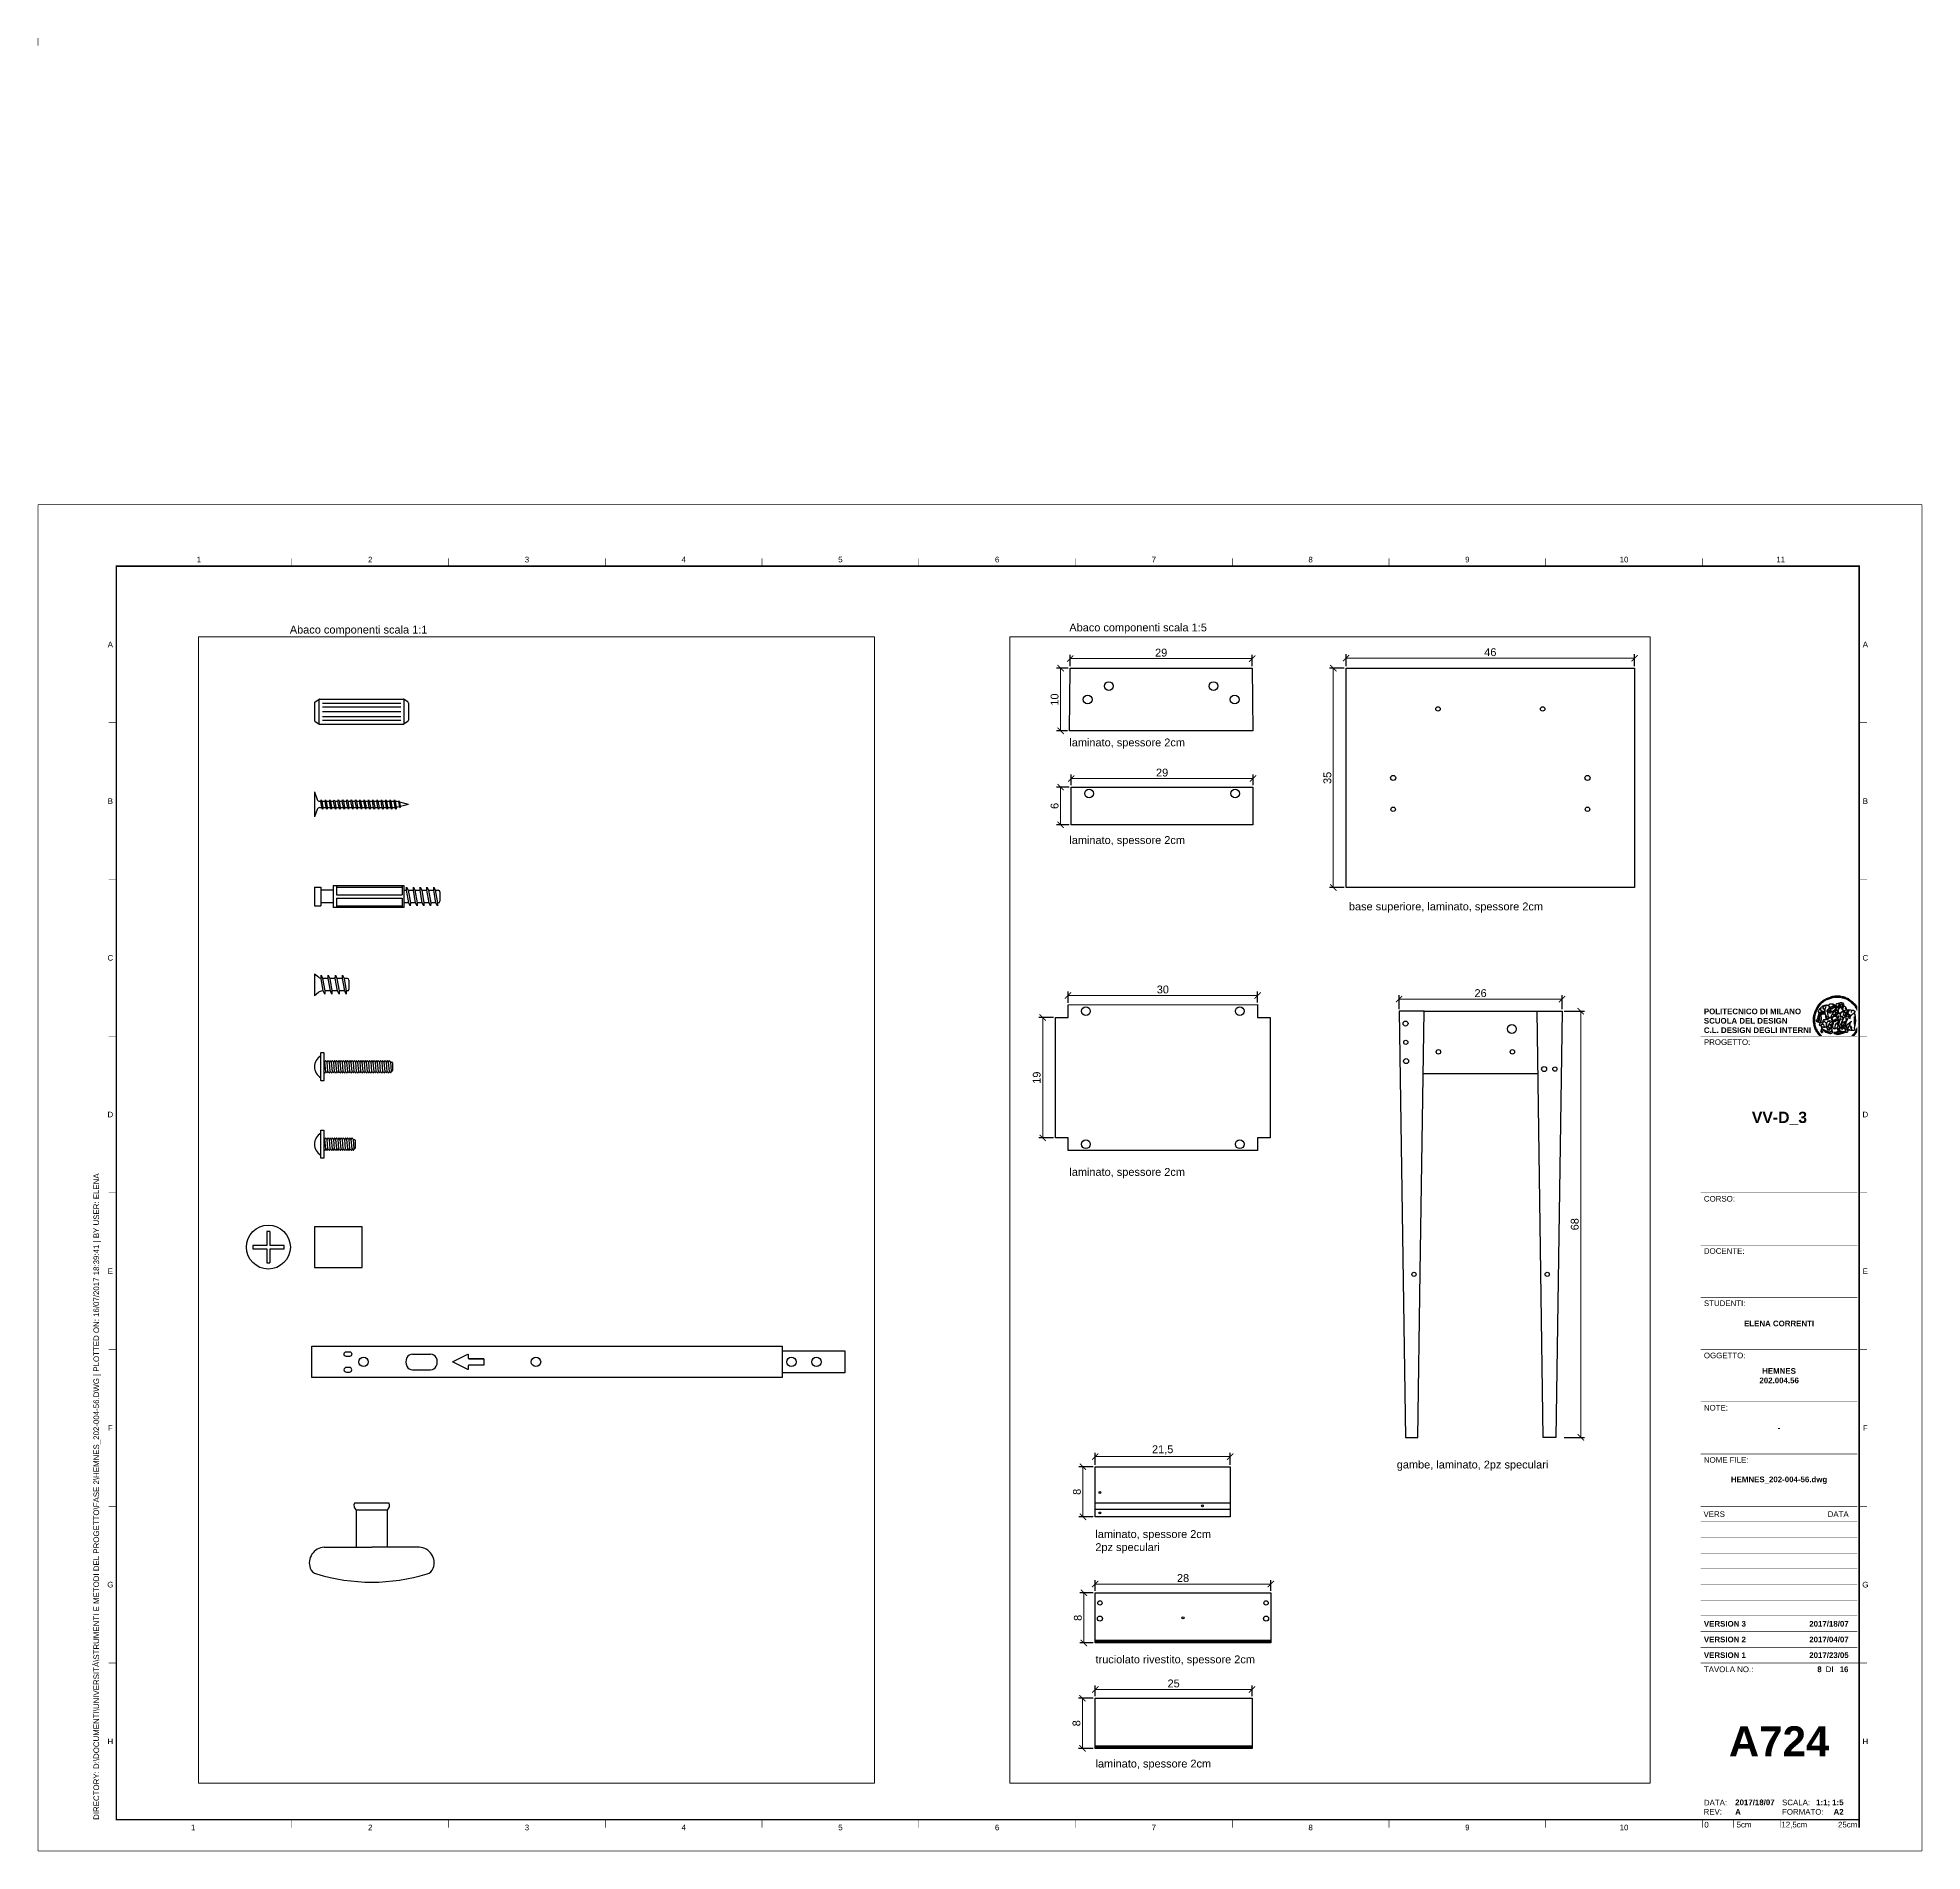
# Paper-space layout 'Layout3' of a CAD drawing. Header units: millimetres. Extents: x -2 to 599, y 1 to 580.
# The model-space entities are those that its viewports show. They can reach past a viewport. Long polylines and large blocks are cut down to what shows.
import ezdxf
from ezdxf.enums import TextEntityAlignment as Align

# ---------------------------------------------------------------- set-up
doc = ezdxf.new("R2010")
doc.units = ezdxf.units.MM
doc.set_wipeout_variables(frame=1)
doc.layers.add('finestre', color=250, linetype='Continuous', plot=False)
doc.layers.add('G-ANNO-NPLT', color=210, linetype='Continuous', plot=False)
for name, color, linetype in [('G-ANNO-LOGO', 3, 'Continuous'), ('G-ANNO-TEXT', 3, 'Continuous'), ('G-ANNO-TTLB', 3, 'Continuous'), ('quote', 250, 'Continuous'), ('Viti', 50, 'Continuous')]:
    doc.layers.add(name, color=color, linetype=linetype)
doc.styles.add('ARIAL', font='arial.ttf')
doc.styles.add('ARIAL-BOLD', font='')
doc.styles.get("Standard").update_dxf_attribs({"font": 'arial.ttf'})
doc.styles.get('ARIAL-BOLD').set_extended_font_data('Arial', bold=True)
doc.dimstyles.new('ISO-25', dxfattribs={"dimtxt": 2.5, "dimasz": 2, "dimexe": 1.25, "dimexo": 0.625, "dimtad": 1, "dimtxsty": 'Standard', "dimblk": 'ARCHTICK', "dimcen": 2.5, "dimadec": 0, "dimazin": 0, "dimtfac": 1, "dimtmove": 0, "dimatfit": 3, "dimfxl": 1, "dimlwd": 9, "dimarcsym": 0})

# ---------------------------------------------------------------- blocks, each defined once
blk = doc.blocks.new('logoPolimi')
for p, q in [((-1.41, 1.91), (-1.28, 1.74)), ((-1.32, 1.97), (-1.2, 1.8)), ((-1.22, 2.03), (-1.11, 1.85)), ((-1.13, 2.09), (-1.03, 1.9)), ((-1.03, 2.14), (-0.94, 1.95)), ((-0.93, 2.18), (-0.84, 1.99)), ((-0.83, 2.22), (-0.75, 2.03)), ((-0.72, 2.26), (-0.66, 2.06)), ((-0.61, 2.29), (-0.56, 2.09)), ((-0.51, 2.32), (-0.46, 2.11)), ((-0.4, 2.34), (-0.36, 2.13)), ((-0.29, 2.35), (-0.26, 2.14)), ((-0.18, 2.36), (-0.16, 2.15)), ((-0.07, 2.37), (-0.06, 2.16)), ((0.04, 2.37), (0.04, 2.16)), ((0.15, 2.36), (0.14, 2.16)), ((0.26, 2.36), (0.24, 2.15)), ((0.37, 2.34), (0.34, 2.13)), ((0.48, 2.32), (0.44, 2.12)), ((0.59, 2.3), (0.54, 2.09)), ((0.69, 2.27), (0.63, 2.07)), ((0.8, 2.23), (0.73, 2.03)), ((0.9, 2.19), (0.82, 2)), ((1, 2.15), (0.91, 1.96)), ((1.1, 2.1), (1, 1.91)), ((1.2, 2.04), (1.09, 1.86)), ((1.29, 1.99), (1.18, 1.81)), ((1.38, 1.92), (1.26, 1.75)), ((-2.37, 0.12), (-2.16, 0.11)), ((-2.37, 0.01), (-2.16, 0.01)), ((-2.36, 0.23), (-2.15, 0.21)), ((-2.35, 0.34), (-2.14, 0.31)), ((-2.33, 0.45), (-2.12, 0.41)), ((-2.3, 0.55), (-2.1, 0.51)), ((-2.28, 0.66), (-2.07, 0.6)), ((-2.24, 0.77), (-2.04, 0.7)), ((-2.2, 0.87), (-2.01, 0.79)), ((-2.16, 0.97), (-1.97, 0.89)), ((-2.11, 1.07), (-1.93, 0.98)), ((-2.06, 1.17), (-1.88, 1.07)), ((-2.01, 1.26), (-1.83, 1.15)), ((-1.94, 1.36), (-1.77, 1.24)), ((-1.88, 1.45), (-1.71, 1.32)), ((-1.84, 0.03), (-1.82, 0.35)), ((-1.81, 1.53), (-1.65, 1.4)), ((-1.74, 1.61), (-1.58, 1.47)), ((-1.73, 0.59), (-1.73, 0.59)), ((-1.73, 0.59), (-1.73, 0.59)), ((-1.66, 1.69), (-1.51, 1.54)), ((-1.65, 0.57), (-1.65, 0.57)), ((-1.59, 1.12), (-1.59, 1.12)), ((-1.58, 1.77), (-1.44, 1.61)), ((-1.51, 0.55), (-1.51, 0.55)), ((-1.51, 0.55), (-1.51, 0.55)), ((-1.49, 1.84), (-1.36, 1.68)), ((-1.31, 0.79), (-1.21, 0.75)), ((-1.21, 0.75), (-1.31, 0.79)), ((-1.21, 0.75), (-1.31, 0.79)), ((-1.21, 0.75), (-1.21, 0.75)), ((-1.21, 0.75), (-1.21, 0.75)), ((-1.19, 0.76), (-1.19, 0.76)), ((-1.19, 0.76), (-1.19, 0.76)), ((-1.17, 0.99), (-1.18, 0.99)), ((-1.18, 0.99), (-1.17, 0.99)), ((-1.16, 0.57), (-1.16, 0.57)), ((-1.16, 0.57), (-1.16, 0.57)), ((-1.1, 0.01), (-0.99, 0.06)), ((-0.99, 0.06), (-1.1, 0.01)), ((-0.99, 0.06), (-1.1, 0.01)), ((-0.99, 0.06), (-0.99, 0.06)), ((-0.99, 0.06), (-0.99, 0.06)), ((-0.97, 0.79), (-0.98, 0.79)), ((-0.89, 0.84), (-0.97, 0.79)), ((-0.97, 0.79), (-0.89, 0.84)), ((-0.96, 1.41), (-0.96, 1.41)), ((-0.96, 1.41), (-0.96, 1.41)), ((-0.89, 0.84), (-0.82, 0.87)), ((-0.82, 0.87), (-0.89, 0.84)), ((-0.89, 0.84), (-0.82, 0.87)), ((-0.88, 0.83), (-0.89, 0.84)), ((-0.85, 1.39), (-0.85, 1.39)), ((-0.85, 1.39), (-0.85, 1.39)), ((-0.84, 0.14), (-0.84, 0.14)), ((-0.77, 1.08), (-0.78, 1.08)), ((-0.78, 1.08), (-0.77, 1.08)), ((-0.61, 1.12), (-0.77, 1.08)), ((-0.77, 1.08), (-0.61, 1.12)), ((-0.77, 1.08), (-0.61, 1.12)), ((-0.75, 1.3), (-0.76, 1.29)), ((-0.76, 1.29), (-0.75, 1.3)), ((-0.65, 0.99), (-0.7, 0.96)), ((-0.69, 0.18), (-0.68, 0.18)), ((-0.66, 0.93), (-0.66, 0.93)), ((-0.66, 0.93), (-0.64, 0.93)), ((-0.66, 0.93), (-0.66, 0.93)), ((-0.66, 0.93), (-0.66, 0.93)), ((-0.63, 1.01), (-0.63, 1.01)), ((-0.63, 1.01), (-0.62, 1.01)), ((-0.63, 0.66), (-0.63, 0.66)), ((-0.6, 1.12), (-0.61, 1.12)), ((-0.61, 1.12), (-0.6, 1.12)), ((-0.61, 1.12), (-0.6, 1.12)), ((-0.61, 0.86), (-0.57, 0.85)), ((-0.57, 0.85), (-0.61, 0.86)), ((-0.61, 0.86), (-0.57, 0.85)), ((-0.53, 1.08), (-0.6, 1.12)), ((-0.6, 1.12), (-0.6, 1.11)), ((-0.6, 1.12), (-0.53, 1.08)), ((-0.57, 0.8), (-0.59, 0.8)), ((-0.57, 0.85), (-0.53, 0.84)), ((-0.57, 0.85), (-0.57, 0.85)), ((-0.57, 0.85), (-0.57, 0.85)), ((-0.57, 0.85), (-0.53, 0.84)), ((-0.56, 0.29), (-0.49, 0.48)), ((-0.56, 0.14), (-0.56, 0.29)), ((-0.5, 0.11), (-0.56, 0.14)), ((-0.53, 0.84), (-0.51, 0.84)), ((-0.53, 0.84), (-0.51, 0.84)), ((-0.53, 0.84), (-0.53, 0.84)), ((-0.51, 0.11), (-0.51, 0.11)), ((-0.51, 0.11), (-0.51, 0.11)), ((-0.34, 0.33), (-0.5, 0.11)), ((-0.49, 0.48), (-0.41, 0.55)), ((-0.42, 0.8), (-0.47, 0.79)), ((-0.42, 0.8), (-0.47, 0.79)), ((-0.47, 0.79), (-0.45, 0.76)), ((-0.47, 0.79), (-0.45, 0.76)), ((-0.45, 1.14), (-0.42, 1.11)), ((-0.42, 1.26), (-0.36, 1.22)), ((-0.41, 0.55), (-0.34, 0.49)), ((-0.4, 1.37), (-0.38, 1.38)), ((-0.39, 1.37), (-0.4, 1.37)), ((-0.35, 1.33), (-0.4, 1.37)), ((-0.39, 1.24), (-0.4, 1.23)), ((-0.38, 1.14), (-0.38, 1.14)), ((-0.34, 0.49), (-0.09, 0.48)), ((-0.16, 0.32), (-0.34, 0.33)), ((-0.14, 0.32), (-0.31, 0.34)), ((-0.28, 1.3), (-0.29, 1.3)), ((-0.28, 1.3), (-0.28, 1.3)), ((-0.16, 1.24), (-0.16, 1.25)), ((-0.16, 1.25), (-0.16, 1.25)), ((-0.16, 0.49), (-0.14, 0.64)), ((-0.06, 0.27), (-0.16, 0.32)), ((-0.1, 0.88), (-0.09, 0.87)), ((-0.08, 1.37), (-0.08, 1.38)), ((-0.08, 1.23), (-0.05, 1.21)), ((-0.05, 1.21), (-0.08, 1.23)), ((-0.08, 1.23), (-0.05, 1.21)), ((-0.03, 0.26), (-0.06, 0.27)), ((-0.05, 1.21), (-0.04, 1.21)), ((-0.04, 1.21), (-0.05, 1.21)), ((-0.04, 1.21), (-0.04, 1.21)), ((-0.04, 1.21), (-0.04, 1.21)), ((-0.04, 0.48), (-0.03, 0.26)), ((0.03, 1.15), (0.03, 1.15)), ((0.03, 0.66), (0.03, 0.67)), ((0.07, 0.58), (0.07, 0.57)), ((0.1, 1.18), (0.1, 1.18)), ((0.1, 0.84), (0.1, 0.84)), ((0.13, 1.32), (0.17, 1.19)), ((0.14, 0.71), (0.34, 0.65)), ((0.31, 0.56), (0.17, 0.63)), ((0.27, 1.61), (0.27, 1.61)), ((0.27, 1.61), (0.27, 1.61)), ((0.27, 1.61), (0.27, 1.61)), ((0.29, 1.29), (0.29, 1.29)), ((0.29, 1.29), (0.29, 1.29)), ((0.29, 1.29), (0.29, 1.29)), ((0.29, 1.29), (0.29, 1.29)), ((0.33, 0.49), (0.34, 0.49)), ((0.33, 0.03), (0.35, 0.03)), ((0.33, 0.03), (0.35, 0.03)), ((0.34, 0.65), (0.34, 0.64)), ((0.35, 0.03), (0.57, 0.06)), ((0.35, 0.03), (0.57, 0.06)), ((0.35, 0.03), (0.35, 0.03)), ((0.35, 0.03), (0.35, 0.03)), ((0.38, 1.36), (0.37, 1.35)), ((0.38, 0.34), (0.37, 0.34)), ((0.38, 0.34), (0.38, 0.34)), ((0.43, 0.67), (0.39, 0.64)), ((0.49, 1.05), (0.51, 1.13)), ((0.51, 1.13), (0.49, 1.05)), ((0.49, 1.05), (0.51, 1.13)), ((0.51, 1.31), (0.5, 1.29)), ((0.51, 1.13), (0.52, 1.23)), ((0.52, 1.23), (0.51, 1.23)), ((0.51, 1.23), (0.52, 1.23)), ((0.52, 1.23), (0.51, 1.13)), ((0.51, 1.13), (0.52, 1.23)), ((0.52, 1.24), (0.6, 1.37)), ((0.52, 1.23), (0.6, 1.36)), ((0.6, 1.36), (0.52, 1.23)), ((0.52, 1.23), (0.52, 1.23)), ((0.52, 1.23), (0.52, 1.24)), ((0.52, 1.23), (0.52, 1.23)), ((0.55, 1.07), (0.53, 1.06)), ((0.53, 1.04), (0.53, 1.06)), ((0.53, 1.05), (0.53, 1.04)), ((0.54, 0.3), (0.63, 0.32)), ((0.54, -0.08), (0.61, 0.06)), ((0.61, 0.06), (0.54, -0.08)), ((0.54, -0.08), (0.61, 0.06)), ((0.56, 0.19), (0.59, 0.21)), ((0.57, 1.07), (0.57, 1.07)), ((0.57, 1.07), (0.57, 1.07)), ((0.57, 1.07), (0.57, 1.07)), ((0.57, 1.07), (0.57, 1.07)), ((0.57, 1.07), (0.57, 1.07)), ((0.57, 1.07), (0.57, 1.07)), ((0.57, 1.07), (0.57, 1.07)), ((0.58, 0.3), (0.59, 0.29)), ((0.59, 0.78), (0.59, 0.79)), ((0.59, 0.79), (0.59, 0.79)), ((0.59, 0.79), (0.59, 0.79)), ((0.59, 0.79), (0.59, 0.78)), ((0.61, 0.06), (0.6, 0.07)), ((0.6, 0.07), (0.61, 0.06)), ((0.61, 0.06), (0.61, 0.07)), ((0.62, 0.21), (0.65, 0.22)), ((0.64, 1.37), (0.65, 1.37)), ((0.69, 0.86), (0.68, 0.86)), ((0.68, 0.86), (0.69, 0.86)), ((0.68, 0.76), (0.68, 0.76)), ((0.76, 0.26), (0.76, 0.26)), ((0.82, 0.35), (0.84, 0.36)), ((0.82, 0.35), (0.82, 0.35)), ((0.84, 0.36), (0.84, 0.37)), ((0.85, 0.34), (1.05, 0.35)), ((0.93, 1.05), (0.93, 1.05)), ((0.93, 1.05), (0.93, 1.05)), ((0.93, 1.05), (0.93, 1.04)), ((0.93, 1.05), (0.93, 1.05)), ((0.97, 0.66), (0.96, 0.66)), ((1.01, 0.97), (0.98, 0.96)), ((1.17, 0.96), (1.17, 0.95)), ((1.17, 0.95), (1.17, 0.95)), ((1.34, 0.37), (1.26, 0.04)), ((1.27, 0.37), (1.27, 0.38)), ((1.28, 0.95), (1.28, 0.95)), ((1.47, 1.86), (1.34, 1.69)), ((1.37, 0.73), (1.46, 0.81)), ((1.41, 0.4), (1.41, 0.41)), ((1.56, 1.79), (1.42, 1.63)), ((1.64, 1.71), (1.49, 1.56)), ((1.49, 0.9), (1.57, 0.92)), ((1.72, 1.63), (1.56, 1.49)), ((1.67, 0.6), (1.57, 0.53)), ((1.79, 1.55), (1.63, 1.41)), ((1.86, 1.47), (1.7, 1.34)), ((1.93, 1.38), (1.76, 1.26)), ((1.99, 1.29), (1.81, 1.17)), ((2.05, 1.19), (1.87, 1.09)), ((2.1, 1.1), (1.92, 1)), ((2.15, 1), (1.96, 0.91)), ((2.19, 0.9), (2, 0.82)), ((2.23, 0.79), (2.04, 0.72)), ((2.27, 0.69), (2.07, 0.63)), ((2.3, 0.58), (2.09, 0.53)), ((2.32, 0.47), (2.12, 0.43)), ((2.34, 0.37), (2.13, 0.33)), ((2.36, 0.26), (2.15, 0.23)), ((2.37, 0.15), (2.16, 0.13)), ((2.37, 0.04), (2.16, 0.03)), ((-2.37, -0.1), (-2.16, -0.09)), ((-2.36, -0.21), (-2.15, -0.19)), ((-2.35, -0.32), (-2.14, -0.29)), ((-2.33, -0.43), (-2.12, -0.39)), ((-2.31, -0.54), (-2.1, -0.49)), ((-2.28, -0.65), (-2.08, -0.59)), ((-2.25, -0.75), (-2.05, -0.69)), ((-2.21, -0.86), (-2.02, -0.78)), ((-2.17, -0.96), (-1.98, -0.87)), ((-2.12, -1.06), (-1.93, -0.96)), ((-2.07, -1.16), (-1.89, -1.05)), ((-2.04, -0.15), (-1.97, -0.2)), ((-2.01, -1.25), (-1.84, -1.14)), ((-1.95, -1.34), (-1.78, -1.22)), ((-1.89, -1.43), (-1.72, -1.31)), ((-1.82, -1.52), (-1.66, -1.38)), ((-1.75, -1.6), (-1.59, -1.46)), ((-1.67, -1.68), (-1.52, -1.53)), ((-1.58, -0.12), (-1.6, -0.18)), ((-1.6, -0.18), (-1.58, -0.28)), ((-1.57, -0.54), (-1.59, -0.54)), ((-1.59, -0.54), (-1.59, -0.54)), ((-1.59, -1.76), (-1.45, -1.6)), ((-1.56, -0.32), (-1.56, -0.31)), ((-1.56, -0.31), (-1.56, -0.31)), ((-1.53, -0.65), (-1.53, -0.65)), ((-1.53, -0.65), (-1.53, -0.65)), ((-1.51, -1.83), (-1.37, -1.67)), ((-1.48, -0.86), (-1.48, -0.85)), ((-1.42, -0.37), (-1.42, -0.37)), ((-1.42, -1.9), (-1.29, -1.73)), ((-1.38, -0.46), (-1.38, -0.46)), ((-1.33, -1.96), (-1.21, -1.79)), ((-1.31, -0.24), (-1.31, -0.23)), ((-1.31, -0.23), (-1.31, -0.24)), ((-1.24, -2.02), (-1.13, -1.84)), ((-1.23, -0.19), (-1.23, -0.19)), ((-1.23, -0.19), (-1.23, -0.19)), ((-1.23, -0.19), (-1.23, -0.19)), ((-1.23, -0.19), (-1.23, -0.19)), ((-1.01, -0.39), (-1.02, -0.39)), ((-1.02, -0.39), (-1.01, -0.39)), ((-1.02, -0.7), (-1.02, -0.7)), ((-1.02, -0.7), (-1.02, -0.7)), ((-1.02, -0.7), (-1.02, -0.7)), ((-0.79, -0.51), (-0.83, -0.58)), ((-0.83, -0.58), (-0.79, -0.51)), ((-0.83, -0.58), (-0.79, -0.51)), ((-0.78, -1.05), (-0.83, -0.94)), ((-0.83, -0.94), (-0.78, -1.05)), ((-0.83, -0.94), (-0.83, -0.94)), ((-0.83, -0.94), (-0.78, -1.05)), ((-0.82, -1.23), (-0.82, -1.23)), ((-0.82, -1.23), (-0.77, -1.23)), ((-0.77, -1.23), (-0.82, -1.23)), ((-0.82, -1.23), (-0.82, -1.23)), ((-0.77, -1.23), (-0.82, -1.23)), ((-0.75, -0.96), (-0.8, -0.89)), ((-0.8, -0.89), (-0.79, -0.92)), ((-0.79, -0.92), (-0.8, -0.89)), ((-0.8, -0.89), (-0.75, -0.96)), ((-0.79, -0.92), (-0.8, -0.89)), ((-0.8, -0.89), (-0.8, -0.89)), ((-0.8, -0.89), (-0.75, -0.96)), ((-0.79, -0.92), (-0.78, -0.95)), ((-0.78, -0.95), (-0.79, -0.92)), ((-0.78, -0.95), (-0.79, -0.92)), ((-0.77, -0.49), (-0.78, -0.48)), ((-0.78, -0.48), (-0.77, -0.49)), ((-0.78, -0.95), (-0.76, -1)), ((-0.76, -1), (-0.78, -0.95)), ((-0.76, -1), (-0.78, -0.95)), ((-0.71, -0.89), (-0.75, -0.87)), ((-0.75, -0.87), (-0.71, -0.89)), ((-0.75, -0.87), (-0.71, -0.89)), ((-0.72, -1.01), (-0.75, -0.96)), ((-0.75, -0.96), (-0.72, -1.01)), ((-0.75, -0.96), (-0.72, -1.01)), ((-0.64, -0.93), (-0.71, -0.89)), ((-0.71, -0.89), (-0.64, -0.93)), ((-0.71, -0.89), (-0.64, -0.93)), ((-0.66, -0.53), (-0.66, -0.53)), ((-0.66, -0.53), (-0.66, -0.53)), ((-0.66, -0.53), (-0.66, -0.53)), ((-0.39, -0.81), (-0.51, -0.69)), ((-0.51, -1.04), (-0.5, -1.04)), ((-0.48, -0.42), (-0.48, -0.42)), ((-0.48, -0.42), (-0.48, -0.42)), ((-0.48, -0.42), (-0.48, -0.42)), ((-0.41, -0.51), (-0.41, -0.51)), ((-0.38, -0.05), (-0.39, -0.12)), ((-0.39, -0.12), (-0.37, -0.1)), ((-0.35, -0.14), (-0.37, -0.08)), ((-0.37, -0.09), (-0.37, -0.09)), ((-0.33, -0.12), (-0.35, -0.14)), ((-0.32, -0.14), (-0.35, -0.14)), ((-0.35, -0.18), (-0.34, -0.22)), ((-0.34, -0.08), (-0.29, -0.16)), ((-0.34, -0.22), (-0.34, -0.22)), ((-0.27, -0.17), (-0.32, -0.14)), ((-0.25, -0.91), (-0.26, -0.9)), ((-0.26, -1.29), (0.1, -1.2)), ((0.1, -1.2), (-0.26, -1.29)), ((0.08, -1.4), (-0.26, -1.29)), ((-0.26, -1.29), (0.08, -1.4)), ((-0.26, -1.38), (-0.26, -1.29)), ((-0.26, -1.29), (-0.26, -1.29)), ((-0.26, -1.29), (-0.26, -1.38)), ((-0.26, -1.29), (0.08, -1.4)), ((-0.26, -1.29), (-0.26, -1.29)), ((0.08, -1.49), (-0.26, -1.38)), ((-0.26, -1.38), (0.09, -1.49)), ((-0.14, -0.15), (-0.16, -0.13)), ((-0.11, -0.04), (-0.12, -0.05)), ((-0.04, -0.41), (-0.01, -0.44)), ((-0.01, -0.44), (-0.04, -0.41)), ((-0.04, -0.41), (-0.01, -0.44)), ((0.07, -0.84), (0.07, -0.84)), ((0.07, -0.84), (0.07, -0.84)), ((0.1, -1.2), (0.08, -1.32)), ((0.08, -1.32), (0.13, -1.2)), ((0.08, -1.4), (0.72, -1.22)), ((0.72, -1.22), (0.08, -1.4)), ((0.08, -1.4), (0.72, -1.22)), ((0.72, -1.31), (0.08, -1.49)), ((0.08, -1.44), (0.08, -1.4)), ((0.08, -1.4), (0.08, -1.44)), ((0.08, -1.4), (0.08, -1.49)), ((0.08, -1.49), (0.08, -1.44)), ((0.08, -1.44), (0.08, -1.44)), ((0.08, -1.44), (0.08, -1.45)), ((0.08, -1.45), (0.08, -1.46)), ((0.08, -1.46), (0.08, -1.49)), ((0.1, -1.01), (0.09, -0.86)), ((0.1, -1.01), (0.09, -0.86)), ((0.09, -1.49), (0.72, -1.31)), ((0.1, -1.2), (0.12, -1.04)), ((0.12, -1.04), (0.1, -1.2)), ((0.13, -1.2), (0.1, -1.2)), ((0.1, -1.2), (0.13, -1.2)), ((0.13, -1.2), (0.1, -1.2)), ((0.1, -1.2), (0.1, -1.2)), ((0.11, -0.44), (0.11, -0.44)), ((0.11, -0.44), (0.11, -0.44)), ((0.12, -0.21), (0.12, -0.21)), ((0.12, -0.21), (0.12, -0.21)), ((0.12, -0.21), (0.12, -0.21)), ((0.12, -0.21), (0.12, -0.21)), ((0.12, -0.21), (0.12, -0.21)), ((0.12, -0.21), (0.12, -0.21)), ((0.12, -0.21), (0.12, -0.21)), ((0.12, -0.21), (0.12, -0.21)), ((0.12, -0.21), (0.12, -0.21)), ((0.12, -0.21), (0.12, -0.21)), ((0.12, -0.21), (0.12, -0.21)), ((0.12, -0.21), (0.12, -0.21)), ((0.12, -0.21), (0.12, -0.21)), ((0.12, -0.56), (0.14, -0.53)), ((0.14, -0.53), (0.12, -0.56)), ((0.12, -0.56), (0.14, -0.53)), ((0.12, -1.04), (0.12, -1.04)), ((0.12, -1.04), (0.12, -1.04)), ((0.12, -1.04), (0.12, -1.04)), ((0.21, -0.99), (0.13, -1.2)), ((0.13, -1.2), (0.21, -0.99)), ((0.36, -1.14), (0.13, -1.2)), ((0.13, -1.2), (0.26, -1.17)), ((0.14, -0.53), (0.16, -0.49)), ((0.16, -0.49), (0.14, -0.53)), ((0.14, -0.53), (0.16, -0.49)), ((0.16, -0.49), (0.16, -0.49)), ((0.16, -0.49), (0.16, -0.49)), ((0.28, -1.19), (0.21, -0.99)), ((0.21, -0.99), (0.31, -1.27)), ((0.24, -0.17), (0.24, -0.16)), ((0.24, -0.16), (0.24, -0.17)), ((0.25, -0.84), (0.25, -0.88)), ((0.25, -0.88), (0.25, -0.84)), ((0.25, -0.88), (0.25, -0.84)), ((0.25, -0.88), (0.29, -1.17)), ((0.26, -0.88), (0.25, -0.88)), ((0.31, -1.27), (0.25, -0.88)), ((0.26, -1.17), (0.28, -1.16)), ((0.28, -1.16), (0.36, -1.14)), ((0.29, -1.17), (0.28, -1.19)), ((0.36, -1.14), (0.72, -1.22)), ((0.72, -1.22), (0.36, -1.14)), ((0.49, -0.31), (0.49, -0.31)), ((0.49, -0.31), (0.49, -0.31)), ((0.5, -0.27), (0.5, -0.27)), ((0.51, -0.27), (0.51, -0.27)), ((0.72, -0.81), (0.75, -0.89)), ((0.72, -1.22), (0.72, -1.31)), ((0.72, -1.31), (0.72, -1.22)), ((0.74, -0.23), (0.74, -0.23)), ((0.74, -0.23), (0.75, -0.24)), ((0.75, -0.23), (0.75, -0.23)), ((0.86, -0.25), (0.82, -0.34)), ((0.87, -0.22), (0.86, -0.23)), ((0.87, -0.22), (0.86, -0.25)), ((0.96, -0.58), (0.96, -0.57)), ((1.05, -1.05), (1.04, -1.05)), ((1.28, -2), (1.17, -1.82)), ((1.37, -1.93), (1.25, -1.76)), ((1.31, -0.27), (1.3, -0.26)), ((1.3, -0.26), (1.3, -0.26)), ((1.3, -0.26), (1.3, -0.26)), ((1.3, -0.26), (1.31, -0.27)), ((1.3, -0.26), (1.3, -0.26)), ((1.46, -1.87), (1.33, -1.7)), ((1.54, -1.8), (1.41, -1.64)), ((1.63, -1.72), (1.48, -1.57)), ((1.71, -1.65), (1.55, -1.5)), ((1.78, -1.57), (1.62, -1.43)), ((1.85, -1.48), (1.69, -1.35)), ((1.92, -1.39), (1.75, -1.27)), ((1.98, -1.3), (1.81, -1.19)), ((2.04, -1.21), (1.86, -1.1)), ((2.09, -1.11), (1.91, -1.01)), ((2.14, -1.01), (1.95, -0.92)), ((2.19, -0.91), (1.99, -0.83)), ((2.23, -0.81), (2.03, -0.74)), ((2.26, -0.7), (2.06, -0.64)), ((2.29, -0.6), (2.09, -0.55)), ((2.32, -0.49), (2.11, -0.45)), ((2.34, -0.38), (2.13, -0.35)), ((2.35, -0.27), (2.15, -0.25)), ((2.37, -0.08), (2.16, -0.07)), ((2.36, -0.16), (2.16, -0.15)), ((-1.14, -2.08), (-1.04, -1.89)), ((-1.04, -2.13), (-0.95, -1.94)), ((-0.94, -2.18), (-0.86, -1.98)), ((-0.84, -2.22), (-0.77, -2.02)), ((-0.74, -2.25), (-0.67, -2.05)), ((-0.63, -2.29), (-0.57, -2.08)), ((-0.52, -2.31), (-0.48, -2.11)), ((-0.42, -2.33), (-0.38, -2.13)), ((-0.31, -2.35), (-0.28, -2.14)), ((-0.2, -2.36), (-0.18, -2.15)), ((-0.09, -2.37), (-0.08, -2.16)), ((0.03, -2.37), (0.02, -2.16)), ((0.14, -2.37), (0.12, -2.16)), ((0.25, -2.36), (0.22, -2.15)), ((0.35, -2.34), (0.32, -2.14)), ((0.46, -2.32), (0.42, -2.12)), ((0.57, -2.3), (0.52, -2.1)), ((0.68, -2.27), (0.62, -2.07)), ((0.78, -2.24), (0.71, -2.04)), ((0.89, -2.2), (0.81, -2)), ((0.99, -2.15), (0.9, -1.96)), ((1.09, -2.11), (0.99, -1.92)), ((1.19, -2.05), (1.08, -1.87))]:
    blk.add_line(p, q)
for points in [[(-1.9, 0.12), (-1.94, 0.02), (-2.05, -0.09), (-2.05, -0.09)], [(-1.86, 0.38), (-1.86, 0.38), (-1.87, 0.19), (-1.9, 0.12)], [(-1.76, 0.6), (-1.76, 0.6), (-1.84, 0.57), (-1.86, 0.38)], [(-1.86, -0.04), (-1.84, 0.02), (-1.84, 0.03), (-1.84, 0.03)], [(-1.82, 0.78), (-1.83, 0.8), (-1.85, 0.86), (-1.83, 0.88)], [(-1.82, 0.78), (-1.83, 0.8), (-1.85, 0.86), (-1.83, 0.88)], [(-1.83, 0.88), (-1.81, 0.9), (-1.76, 0.96), (-1.76, 0.96)], [(-1.83, 0.88), (-1.81, 0.9), (-1.76, 0.96), (-1.76, 0.96)], [(-1.76, 0.6), (-1.83, 0.7), (-1.78, 0.74), (-1.78, 0.74)], [(-1.78, 0.74), (-1.79, 0.74), (-1.83, 0.7), (-1.76, 0.6)], [(-1.78, 0.74), (-1.8, 0.76), (-1.81, 0.78), (-1.82, 0.78)], [(-1.78, 0.74), (-1.8, 0.76), (-1.81, 0.78), (-1.82, 0.78)], [(-1.82, 0.35), (-1.81, 0.5), (-1.73, 0.59), (-1.73, 0.59)], [(-1.82, -0.19), (-1.73, -0.07), (-1.75, 0.14), (-1.75, 0.3)], [(-1.75, 0.33), (-1.75, 0.17), (-1.73, -0.05), (-1.8, -0.17)], [(-1.78, 0.74), (-1.75, 0.72), (-1.72, 0.69), (-1.68, 0.7)], [(-1.68, 0.7), (-1.72, 0.69), (-1.75, 0.72), (-1.78, 0.74)], [(-1.68, 0.7), (-1.72, 0.69), (-1.75, 0.72), (-1.78, 0.74)], [(-1.78, 0.74), (-1.78, 0.74), (-1.78, 0.74), (-1.78, 0.74)], [(-1.76, 0.96), (-1.68, 1.1), (-1.59, 1.12), (-1.59, 1.12)], [(-1.76, 0.96), (-1.68, 1.1), (-1.6, 1.12), (-1.6, 1.12)], [(-1.73, 0.59), (-1.74, 0.59), (-1.75, 0.6), (-1.76, 0.6)], [(-1.73, 0.59), (-1.74, 0.59), (-1.75, 0.6), (-1.76, 0.6)], [(-1.75, 0.3), (-1.76, 0.47), (-1.65, 0.57), (-1.65, 0.57)], [(-1.65, 0.57), (-1.65, 0.57), (-1.76, 0.5), (-1.75, 0.33)], [(-1.65, 0.57), (-1.68, 0.58), (-1.7, 0.58), (-1.73, 0.59)], [(-1.65, 0.57), (-1.68, 0.58), (-1.7, 0.58), (-1.73, 0.59)], [(-1.5, 0.71), (-1.53, 0.74), (-1.61, 0.71), (-1.68, 0.7)], [(-1.68, 0.7), (-1.61, 0.71), (-1.53, 0.73), (-1.5, 0.71)], [(-1.5, 0.71), (-1.53, 0.73), (-1.61, 0.71), (-1.68, 0.7)], [(-1.51, 0.55), (-1.56, 0.56), (-1.61, 0.56), (-1.65, 0.57)], [(-1.65, 0.57), (-1.61, 0.56), (-1.56, 0.56), (-1.51, 0.55)], [(-1.51, 0.55), (-1.56, 0.56), (-1.61, 0.56), (-1.65, 0.57)], [(-1.59, 1.12), (-1.6, 1.06), (-1.61, 0.99), (-1.61, 0.97)], [(-1.61, 0.97), (-1.61, 0.99), (-1.6, 1.06), (-1.59, 1.12)], [(-1.61, 0.97), (-1.61, 0.99), (-1.6, 1.06), (-1.59, 1.12)], [(-1.61, 0.97), (-1.61, 0.95), (-1.56, 0.88), (-1.54, 0.87)], [(-1.54, 0.87), (-1.56, 0.88), (-1.61, 0.95), (-1.61, 0.97)], [(-1.54, 0.87), (-1.56, 0.88), (-1.61, 0.96), (-1.61, 0.97)], [(-1.59, 1.12), (-1.59, 1.13), (-1.59, 1.15), (-1.58, 1.16)], [(-1.59, 1.12), (-1.59, 1.13), (-1.59, 1.15), (-1.58, 1.16)], [(-1.58, 1.16), (-1.57, 1.21), (-1.52, 1.23), (-1.49, 1.25)], [(-1.58, 1.16), (-1.57, 1.21), (-1.52, 1.23), (-1.49, 1.25)], [(-1.58, 0.36), (-1.58, 0.48), (-1.51, 0.55), (-1.51, 0.55)], [(-1.51, 0.55), (-1.51, 0.55), (-1.58, 0.48), (-1.58, 0.36)], [(-1.51, 0.55), (-1.51, 0.55), (-1.58, 0.48), (-1.58, 0.36)], [(-1.55, 0.04), (-1.55, 0.08), (-1.58, 0.25), (-1.58, 0.36)], [(-1.58, 0.36), (-1.58, 0.25), (-1.55, 0.08), (-1.55, 0.04)], [(-1.58, 0.36), (-1.58, 0.25), (-1.55, 0.08), (-1.55, 0.04)], [(-1.58, -0.12), (-1.57, -0.06), (-1.55, 0.02), (-1.55, 0.04)], [(-1.55, 0.04), (-1.55, 0.02), (-1.57, -0.06), (-1.58, -0.12)], [(-1.55, 0.04), (-1.55, 0.02), (-1.56, -0.04), (-1.57, -0.1)], [(-1.54, 0.87), (-1.52, 0.85), (-1.47, 0.83), (-1.44, 0.83)], [(-1.44, 0.83), (-1.47, 0.83), (-1.52, 0.85), (-1.54, 0.87)], [(-1.45, 0.83), (-1.47, 0.83), (-1.52, 0.85), (-1.54, 0.87)], [(-1.51, 0.55), (-1.33, 0.54), (-1.16, 0.57), (-1.16, 0.57)], [(-1.16, 0.57), (-1.16, 0.57), (-1.33, 0.54), (-1.51, 0.55)], [(-1.16, 0.57), (-1.16, 0.57), (-1.33, 0.54), (-1.51, 0.55)], [(-1.5, 0.71), (-1.46, 0.68), (-1.4, 0.62), (-1.33, 0.66)], [(-1.33, 0.66), (-1.4, 0.62), (-1.46, 0.68), (-1.5, 0.71)], [(-1.33, 0.66), (-1.4, 0.62), (-1.46, 0.68), (-1.5, 0.71)], [(-1.49, 1.25), (-1.46, 1.26), (-1.42, 1.33), (-1.39, 1.36)], [(-1.49, 1.25), (-1.46, 1.27), (-1.43, 1.34), (-1.39, 1.36)], [(-1.31, 0.79), (-1.33, 0.79), (-1.42, 0.83), (-1.45, 0.83)], [(-1.44, 0.83), (-1.42, 0.83), (-1.33, 0.79), (-1.31, 0.79)], [(-1.31, 0.79), (-1.33, 0.79), (-1.42, 0.83), (-1.44, 0.83)], [(-1.35, 1.1), (-1.4, 1.17), (-1.36, 1.23), (-1.29, 1.31)], [(-1.29, 1.31), (-1.36, 1.23), (-1.4, 1.17), (-1.35, 1.1)], [(-1.35, 1.1), (-1.4, 1.17), (-1.36, 1.23), (-1.29, 1.31)], [(-1.39, 1.36), (-1.35, 1.38), (-1.26, 1.4), (-1.19, 1.41)], [(-1.39, 1.36), (-1.35, 1.38), (-1.26, 1.4), (-1.19, 1.41)], [(-1.18, 0.99), (-1.24, 0.97), (-1.3, 1.03), (-1.35, 1.1)], [(-1.35, 1.1), (-1.3, 1.03), (-1.24, 0.97), (-1.18, 0.99)], [(-1.18, 1), (-1.24, 0.97), (-1.3, 1.03), (-1.35, 1.1)], [(-1.33, 0.66), (-1.28, 0.7), (-1.23, 0.73), (-1.21, 0.75)], [(-1.21, 0.75), (-1.23, 0.73), (-1.28, 0.7), (-1.33, 0.66)], [(-1.21, 0.75), (-1.23, 0.73), (-1.28, 0.7), (-1.33, 0.66)], [(-1.29, 1.31), (-1.22, 1.39), (-1.01, 1.41), (-0.96, 1.41)], [(-0.96, 1.41), (-1.01, 1.41), (-1.22, 1.39), (-1.29, 1.31)], [(-1.29, 1.31), (-1.22, 1.39), (-1.01, 1.41), (-0.96, 1.41)], [(-1.24, -0.02), (-1.21, -0.01), (-1.1, 0.01), (-1.1, 0.01)], [(-1.1, 0.01), (-1.1, 0.01), (-1.21, -0.01), (-1.24, -0.02)], [(-1.1, 0.01), (-1.1, 0.01), (-1.21, -0.01), (-1.24, -0.02)], [(-1.21, 0.75), (-1.2, 0.75), (-1.19, 0.76), (-1.19, 0.76)], [(-1.19, 0.76), (-1.19, 0.76), (-1.2, 0.75), (-1.21, 0.75)], [(-1.19, 0.76), (-1.19, 0.76), (-1.2, 0.76), (-1.21, 0.75)], [(-1.19, 1.41), (-1.11, 1.43), (-0.97, 1.41), (-0.97, 1.41)], [(-1.19, 1.41), (-1.12, 1.43), (-0.98, 1.41), (-0.98, 1.41)], [(-1.19, 0.76), (-1.19, 0.77), (-1.18, 0.78), (-1.18, 0.79)], [(-1.18, 0.79), (-1.18, 0.78), (-1.19, 0.77), (-1.19, 0.76)], [(-1.19, 0.76), (-1.19, 0.77), (-1.19, 0.78), (-1.18, 0.79)], [(-1.18, 0.68), (-1.18, 0.68), (-1.19, 0.71), (-1.19, 0.76)], [(-1.19, 0.76), (-1.19, 0.71), (-1.18, 0.68), (-1.18, 0.68)], [(-1.18, 0.68), (-1.18, 0.68), (-1.19, 0.71), (-1.19, 0.76)], [(-1.18, 0.97), (-1.18, 0.97), (-1.18, 0.98), (-1.17, 0.99)], [(-1.17, 0.99), (-1.18, 0.98), (-1.18, 0.97), (-1.18, 0.97)], [(-1.18, 0.97), (-1.18, 0.97), (-1.18, 0.98), (-1.17, 0.99)], [(-1.18, 0.79), (-1.17, 0.86), (-1.18, 0.95), (-1.18, 0.97)], [(-1.18, 0.97), (-1.18, 0.95), (-1.17, 0.86), (-1.18, 0.79)], [(-1.18, 0.79), (-1.17, 0.86), (-1.18, 0.95), (-1.18, 0.97)], [(-1.16, 0.57), (-1.17, 0.6), (-1.18, 0.64), (-1.18, 0.68)], [(-1.18, 0.68), (-1.18, 0.64), (-1.17, 0.6), (-1.16, 0.57)], [(-1.16, 0.57), (-1.17, 0.6), (-1.18, 0.64), (-1.18, 0.68)], [(-1.17, 0.99), (-1.17, 1.03), (-1.16, 1.09), (-1.14, 1.13)], [(-1.09, 0.42), (-1.1, 0.44), (-1.14, 0.48), (-1.16, 0.57)], [(-1.16, 0.57), (-1.14, 0.48), (-1.1, 0.44), (-1.09, 0.42)], [(-1.09, 0.42), (-1.1, 0.44), (-1.14, 0.48), (-1.16, 0.57)], [(-1.14, 1.13), (-1.12, 1.18), (-1.05, 1.31), (-1.05, 1.31)], [(-1.12, 0.46), (-1.12, 0.46), (-1.13, 0.38), (-1.11, 0.26)], [(-1.11, 0.26), (-1.08, 0.14), (-1.05, 0.03), (-1.05, 0.03)], [(-1.02, 0.32), (-1.02, 0.32), (-1.08, 0.4), (-1.09, 0.42)], [(-1.09, 0.42), (-1.08, 0.4), (-1.02, 0.32), (-1.02, 0.32)], [(-1.02, 0.32), (-1.02, 0.32), (-1.08, 0.4), (-1.09, 0.42)], [(-0.98, 0.2), (-0.98, 0.21), (-1.02, 0.32), (-1.02, 0.32)], [(-1.02, 0.32), (-1.02, 0.32), (-0.98, 0.21), (-0.98, 0.2)], [(-0.98, 0.2), (-0.98, 0.21), (-1.02, 0.32), (-1.02, 0.32)], [(-1.01, 0.12), (-1, 0.16), (-0.98, 0.19), (-0.98, 0.2)], [(-0.98, 0.2), (-0.98, 0.19), (-1, 0.16), (-1.01, 0.12)], [(-1.01, 0.12), (-1, 0.16), (-0.98, 0.19), (-0.98, 0.2)], [(-0.99, 0.06), (-1, 0.07), (-1.01, 0.1), (-1.01, 0.12)], [(-1.01, 0.12), (-1.01, 0.1), (-1, 0.07), (-0.99, 0.06)], [(-0.99, 0.06), (-1, 0.07), (-1.01, 0.1), (-1.01, 0.12)], [(-0.99, 0.06), (-0.99, 0.06), (-0.99, 0.06), (-0.98, 0.05)], [(-0.98, 0.05), (-0.99, 0.06), (-0.99, 0.06), (-0.99, 0.06)], [(-0.99, 0.05), (-0.99, 0.06), (-0.99, 0.06), (-0.99, 0.06)], [(-0.95, 0.02), (-0.96, 0.03), (-0.97, 0.04), (-0.99, 0.05)], [(-0.98, 1.41), (-0.98, 1.41), (-0.97, 1.41), (-0.96, 1.41)], [(-0.98, 0.81), (-0.94, 0.85), (-0.92, 0.93), (-0.91, 0.97)], [(-0.91, 0.97), (-0.92, 0.93), (-0.94, 0.85), (-0.98, 0.81)], [(-0.91, 0.97), (-0.92, 0.93), (-0.94, 0.85), (-0.98, 0.81)], [(-0.98, 0.79), (-0.98, 0.81), (-0.98, 0.81), (-0.98, 0.81)], [(-0.98, 0.81), (-0.98, 0.81), (-0.98, 0.81), (-0.98, 0.79)], [(-0.98, 0.81), (-0.98, 0.81), (-0.98, 0.81), (-0.98, 0.79)], [(-0.98, 0.79), (-0.98, 0.79), (-0.98, 0.78), (-0.97, 0.77)], [(-0.98, 0.79), (-0.98, 0.79), (-0.98, 0.78), (-0.97, 0.77)], [(-0.98, 0.05), (-0.97, 0.04), (-0.96, 0.03), (-0.95, 0.02)], [(-0.95, 0.02), (-0.96, 0.03), (-0.97, 0.04), (-0.98, 0.05)], [(-0.97, 1.41), (-0.97, 1.41), (-0.97, 1.41), (-0.96, 1.41)], [(-0.97, 0.77), (-0.96, 0.74), (-0.91, 0.64), (-0.91, 0.57)], [(-0.97, 0.77), (-0.96, 0.74), (-0.91, 0.64), (-0.91, 0.57)], [(-0.96, 1.41), (-0.94, 1.41), (-0.9, 1.41), (-0.85, 1.39)], [(-0.96, 1.41), (-0.94, 1.41), (-0.9, 1.41), (-0.85, 1.39)], [(-0.95, 0.02), (-0.94, 0.01), (-0.92, 0.01), (-0.9, 0.01)], [(-0.9, 0.01), (-0.92, 0.01), (-0.94, 0.01), (-0.95, 0.02)], [(-0.91, 0.01), (-0.92, 0.01), (-0.94, 0.01), (-0.95, 0.02)], [(-0.91, 0.97), (-0.89, 1), (-0.87, 1.01), (-0.84, 1.02)], [(-0.84, 1.02), (-0.87, 1.01), (-0.89, 1), (-0.91, 0.97)], [(-0.84, 1.02), (-0.87, 1.01), (-0.89, 1.01), (-0.91, 0.97)], [(-0.91, 0.57), (-0.91, 0.5), (-0.9, 0.43), (-0.88, 0.37)], [(-0.91, 0.57), (-0.91, 0.5), (-0.9, 0.43), (-0.88, 0.37)], [(-0.87, 0.03), (-0.87, 0.03), (-0.89, 0.01), (-0.91, 0.01)], [(-0.9, 0.01), (-0.89, 0.01), (-0.87, 0.03), (-0.87, 0.03)], [(-0.87, 0.03), (-0.87, 0.03), (-0.89, 0.01), (-0.9, 0.01)], [(-0.88, 0.84), (-0.88, 0.84), (-0.89, 0.79), (-0.88, 0.77)], [(-0.88, 0.77), (-0.89, 0.79), (-0.88, 0.83), (-0.88, 0.83)], [(-0.74, 0.66), (-0.85, 0.67), (-0.88, 0.77), (-0.88, 0.77)], [(-0.88, 0.77), (-0.88, 0.77), (-0.85, 0.67), (-0.74, 0.66)], [(-0.88, 0.37), (-0.86, 0.32), (-0.83, 0.25), (-0.82, 0.25)], [(-0.88, 0.37), (-0.86, 0.32), (-0.83, 0.25), (-0.82, 0.25)], [(-0.87, 0.03), (-0.86, 0.03), (-0.86, 0.05), (-0.86, 0.06)], [(-0.86, 0.06), (-0.86, 0.05), (-0.86, 0.03), (-0.87, 0.03)], [(-0.86, 0.06), (-0.86, 0.05), (-0.86, 0.03), (-0.87, 0.03)], [(-0.85, 1.39), (-0.86, 1.42), (-0.8, 1.45), (-0.8, 1.46)], [(-0.85, 1.39), (-0.86, 1.42), (-0.83, 1.44), (-0.82, 1.45)], [(-0.86, 0.06), (-0.86, 0.07), (-0.86, 0.1), (-0.85, 0.11)], [(-0.85, 0.11), (-0.86, 0.1), (-0.86, 0.07), (-0.86, 0.06)], [(-0.85, 0.11), (-0.86, 0.1), (-0.86, 0.07), (-0.86, 0.06)], [(-0.81, 1.36), (-0.83, 1.37), (-0.84, 1.38), (-0.85, 1.39)], [(-0.85, 1.39), (-0.84, 1.38), (-0.83, 1.37), (-0.81, 1.36)], [(-0.85, 1.39), (-0.84, 1.38), (-0.83, 1.37), (-0.81, 1.36)], [(-0.85, 0.11), (-0.85, 0.12), (-0.84, 0.14), (-0.84, 0.14)], [(-0.84, 0.14), (-0.84, 0.14), (-0.85, 0.12), (-0.85, 0.11)], [(-0.84, 0.14), (-0.84, 0.14), (-0.85, 0.12), (-0.85, 0.11)], [(-0.84, 1.02), (-0.83, 1.03), (-0.81, 1.05), (-0.78, 1.08)], [(-0.78, 1.08), (-0.81, 1.05), (-0.83, 1.03), (-0.84, 1.02)], [(-0.78, 1.08), (-0.81, 1.05), (-0.83, 1.03), (-0.84, 1.02)], [(-0.84, 0.14), (-0.83, 0.15), (-0.81, 0.16), (-0.81, 0.16)], [(-0.81, 0.16), (-0.81, 0.16), (-0.83, 0.15), (-0.84, 0.14)], [(-0.81, 0.16), (-0.81, 0.16), (-0.84, 0.15), (-0.84, 0.14)], [(-0.84, 0.15), (-0.84, 0.15), (-0.84, 0.15), (-0.84, 0.14)], [(-0.84, 0.14), (-0.84, 0.14), (-0.84, 0.14), (-0.84, 0.14)], [(-0.84, 0.14), (-0.84, 0.14), (-0.84, 0.14), (-0.84, 0.14)], [(-0.84, 0.14), (-0.84, 0.14), (-0.84, 0.14), (-0.84, 0.14)], [(-0.82, 1.45), (-0.82, 1.45), (-0.8, 1.45), (-0.8, 1.45)], [(-0.82, 0.87), (-0.82, 0.87), (-0.72, 0.91), (-0.66, 0.93)], [(-0.66, 0.93), (-0.72, 0.91), (-0.82, 0.87), (-0.82, 0.87)], [(-0.82, 0.87), (-0.82, 0.87), (-0.72, 0.91), (-0.66, 0.93)], [(-0.82, 0.25), (-0.8, 0.25), (-0.77, 0.24), (-0.77, 0.23)], [(-0.82, 0.25), (-0.8, 0.25), (-0.78, 0.24), (-0.77, 0.23)], [(-0.76, 1.29), (-0.77, 1.32), (-0.79, 1.34), (-0.81, 1.36)], [(-0.81, 1.36), (-0.79, 1.34), (-0.77, 1.32), (-0.76, 1.29)], [(-0.81, 1.36), (-0.79, 1.34), (-0.77, 1.32), (-0.76, 1.3)], [(-0.81, 0.16), (-0.8, 0.17), (-0.8, 0.17), (-0.79, 0.18)], [(-0.79, 0.18), (-0.8, 0.17), (-0.8, 0.17), (-0.81, 0.16)], [(-0.79, 0.18), (-0.8, 0.17), (-0.8, 0.17), (-0.81, 0.16)], [(-0.8, 1.46), (-0.8, 1.49), (-0.69, 1.51), (-0.69, 1.51)], [(-0.8, 1.46), (-0.8, 1.49), (-0.75, 1.49), (-0.75, 1.49)], [(-0.8, 1.45), (-0.8, 1.45), (-0.8, 1.46), (-0.8, 1.46)], [(-0.79, 0.18), (-0.78, 0.18), (-0.77, 0.16), (-0.77, 0.16)], [(-0.77, 0.16), (-0.77, 0.16), (-0.78, 0.18), (-0.79, 0.18)], [(-0.77, 0.16), (-0.77, 0.16), (-0.78, 0.18), (-0.79, 0.18)], [(-0.78, 1.08), (-0.77, 1.1), (-0.76, 1.13), (-0.75, 1.16)], [(-0.75, 1.16), (-0.76, 1.13), (-0.77, 1.1), (-0.78, 1.08)], [(-0.75, 1.16), (-0.76, 1.13), (-0.77, 1.1), (-0.78, 1.08)], [(-0.77, 0.23), (-0.76, 0.22), (-0.72, 0.2), (-0.71, 0.2)], [(-0.77, 0.23), (-0.76, 0.22), (-0.72, 0.2), (-0.71, 0.2)], [(-0.77, 0.16), (-0.77, 0.16), (-0.74, 0.16), (-0.7, 0.17)], [(-0.7, 0.17), (-0.74, 0.16), (-0.77, 0.16), (-0.77, 0.16)], [(-0.7, 0.17), (-0.74, 0.16), (-0.77, 0.16), (-0.77, 0.16)], [(-0.76, 1.3), (-0.74, 1.25), (-0.73, 1.2), (-0.75, 1.16)], [(-0.75, 1.16), (-0.73, 1.2), (-0.74, 1.25), (-0.76, 1.29)], [(-0.76, 1.29), (-0.74, 1.25), (-0.73, 1.2), (-0.75, 1.16)], [(-0.75, 1.49), (-0.75, 1.52), (-0.69, 1.51), (-0.69, 1.51)], [(-0.7, 1.26), (-0.7, 1.28), (-0.73, 1.28), (-0.75, 1.3)], [(-0.75, 1.3), (-0.73, 1.28), (-0.7, 1.28), (-0.7, 1.26)], [(-0.71, 1.24), (-0.72, 1.25), (-0.73, 1.27), (-0.75, 1.28)], [(-0.63, 0.66), (-0.63, 0.66), (-0.73, 0.66), (-0.74, 0.66)], [(-0.74, 0.66), (-0.73, 0.66), (-0.63, 0.66), (-0.63, 0.66)], [(-0.65, 1.23), (-0.67, 1.24), (-0.71, 1.23), (-0.71, 1.24)], [(-0.71, 0.2), (-0.7, 0.2), (-0.69, 0.19), (-0.69, 0.18)], [(-0.71, 0.2), (-0.7, 0.2), (-0.69, 0.19), (-0.69, 0.18)], [(-0.65, 1.23), (-0.67, 1.24), (-0.7, 1.25), (-0.7, 1.26)], [(-0.7, 1.26), (-0.7, 1.25), (-0.67, 1.24), (-0.65, 1.23)], [(-0.7, 0.17), (-0.69, 0.17), (-0.68, 0.18), (-0.69, 0.18)], [(-0.69, 0.18), (-0.68, 0.18), (-0.69, 0.17), (-0.7, 0.17)], [(-0.69, 0.18), (-0.68, 0.18), (-0.69, 0.17), (-0.7, 0.17)], [(-0.69, 1.51), (-0.69, 1.59), (-0.51, 1.55), (-0.51, 1.55)], [(-0.69, 1.51), (-0.66, 1.55), (-0.66, 1.55), (-0.66, 1.55)], [(-0.66, 0.67), (-0.69, 0.69), (-0.68, 0.72), (-0.68, 0.76)], [(-0.68, 0.76), (-0.68, 0.72), (-0.69, 0.69), (-0.66, 0.67)], [(-0.66, 0.68), (-0.69, 0.69), (-0.68, 0.72), (-0.68, 0.76)], [(-0.68, 0.76), (-0.68, 0.79), (-0.67, 0.82), (-0.66, 0.83)], [(-0.66, 0.83), (-0.67, 0.82), (-0.68, 0.79), (-0.68, 0.76)], [(-0.68, 0.76), (-0.68, 0.79), (-0.67, 0.82), (-0.66, 0.83)], [(-0.68, 0.18), (-0.68, 0.18), (-0.56, 0.15), (-0.51, 0.11)], [(-0.68, 0.18), (-0.68, 0.18), (-0.56, 0.15), (-0.51, 0.11)], [(-0.66, 1.55), (-0.63, 1.57), (-0.51, 1.55), (-0.51, 1.55)], [(-0.62, 0.95), (-0.63, 0.95), (-0.64, 0.94), (-0.66, 0.93)], [(-0.66, 0.93), (-0.64, 0.94), (-0.63, 0.95), (-0.62, 0.95)], [(-0.66, 0.83), (-0.65, 0.85), (-0.61, 0.86), (-0.61, 0.86)], [(-0.61, 0.86), (-0.61, 0.86), (-0.65, 0.84), (-0.66, 0.83)], [(-0.66, 0.83), (-0.65, 0.84), (-0.61, 0.86), (-0.61, 0.86)], [(-0.63, 0.66), (-0.64, 0.67), (-0.65, 0.67), (-0.66, 0.68)], [(-0.63, 0.66), (-0.64, 0.67), (-0.65, 0.67), (-0.66, 0.67)], [(-0.66, 0.67), (-0.65, 0.67), (-0.64, 0.67), (-0.63, 0.66)], [(-0.59, 1.24), (-0.6, 1.23), (-0.63, 1.22), (-0.65, 1.23)], [(-0.65, 1.23), (-0.63, 1.22), (-0.6, 1.23), (-0.59, 1.24)], [(-0.56, 1.24), (-0.56, 1.24), (-0.63, 1.22), (-0.65, 1.23)], [(-0.63, 1.01), (-0.63, 1.01), (-0.64, 1), (-0.65, 0.99)], [(-0.64, 0.93), (-0.64, 0.93), (-0.58, 0.88), (-0.57, 0.85)], [(-0.64, 0.93), (-0.64, 0.93), (-0.58, 0.88), (-0.57, 0.85)], [(-0.6, 1.11), (-0.6, 1.11), (-0.59, 1.05), (-0.63, 1.01)], [(-0.6, 1.11), (-0.6, 1.11), (-0.59, 1.05), (-0.63, 1.01)], [(-0.5, 0.65), (-0.55, 0.61), (-0.6, 0.64), (-0.63, 0.66)], [(-0.5, 0.65), (-0.55, 0.61), (-0.6, 0.64), (-0.63, 0.66)], [(-0.62, 1.01), (-0.62, 1.01), (-0.62, 0.97), (-0.62, 0.95)], [(-0.62, 0.95), (-0.62, 0.97), (-0.62, 1.01), (-0.62, 1.01)], [(-0.56, 1.24), (-0.56, 1.24), (-0.57, 1.25), (-0.59, 1.24)], [(-0.59, 1.24), (-0.57, 1.25), (-0.56, 1.24), (-0.56, 1.24)], [(-0.41, 0.55), (-0.41, 0.55), (-0.59, 0.44), (-0.56, 0.15)], [(-0.52, 0.81), (-0.53, 0.8), (-0.56, 0.79), (-0.57, 0.8)], [(-0.57, 0.01), (-0.57, 0.01), (-0.38, -0.06), (-0.35, -0.15)], [(-0.49, 1.27), (-0.5, 1.26), (-0.53, 1.24), (-0.56, 1.24)], [(-0.52, 1.26), (-0.53, 1.26), (-0.54, 1.22), (-0.56, 1.24)], [(-0.56, 1.24), (-0.54, 1.22), (-0.53, 1.26), (-0.52, 1.26)], [(-0.47, 1.06), (-0.49, 1.06), (-0.53, 1.08), (-0.53, 1.08)], [(-0.53, 1.08), (-0.53, 1.08), (-0.49, 1.06), (-0.47, 1.06)], [(-0.53, 0.84), (-0.53, 0.84), (-0.52, 0.81), (-0.52, 0.81)], [(-0.49, 1.27), (-0.5, 1.26), (-0.51, 1.26), (-0.52, 1.26)], [(-0.52, 1.26), (-0.51, 1.26), (-0.5, 1.26), (-0.49, 1.27)], [(-0.51, 0.12), (-0.51, 0.12), (-0.52, 0.19), (-0.49, 0.21)], [(-0.51, 0.19), (-0.51, 0.18), (-0.52, 0.15), (-0.51, 0.14)], [(-0.51, 1.55), (-0.43, 1.57), (-0.43, 1.53), (-0.43, 1.53)], [(-0.51, 1.55), (-0.43, 1.57), (-0.35, 1.51), (-0.35, 1.51)], [(-0.51, 0.84), (-0.51, 0.84), (-0.46, 0.83), (-0.45, 0.83)], [(-0.51, 0.84), (-0.51, 0.84), (-0.46, 0.83), (-0.45, 0.83)], [(-0.42, 0.27), (-0.43, 0.27), (-0.5, 0.2), (-0.51, 0.19)], [(-0.51, 0.14), (-0.51, 0.13), (-0.47, 0.05), (-0.47, 0.04)], [(-0.51, 0.11), (-0.51, 0.11), (-0.51, 0.11), (-0.51, 0.11)], [(-0.51, 0.11), (-0.51, 0.11), (-0.47, 0.1), (-0.46, 0.04)], [(-0.51, 0.11), (-0.51, 0.11), (-0.51, 0.11), (-0.51, 0.11)], [(-0.51, 0.11), (-0.5, 0.11), (-0.5, 0.1), (-0.49, 0.1)], [(-0.47, 0.71), (-0.46, 0.66), (-0.5, 0.65), (-0.5, 0.65)], [(-0.47, 0.71), (-0.46, 0.66), (-0.5, 0.65), (-0.5, 0.65)], [(-0.44, 1.3), (-0.45, 1.3), (-0.47, 1.28), (-0.49, 1.27)], [(-0.49, 1.27), (-0.47, 1.28), (-0.45, 1.3), (-0.44, 1.3)], [(-0.44, 1.3), (-0.45, 1.3), (-0.47, 1.28), (-0.49, 1.27)], [(-0.49, 0.21), (-0.48, 0.21), (-0.47, 0.22), (-0.47, 0.23)], [(-0.49, 0.21), (-0.49, 0.21), (-0.49, 0.21), (-0.49, 0.21)], [(-0.37, -0.09), (-0.37, -0.07), (-0.49, 0.1), (-0.49, 0.1)], [(-0.46, 1.08), (-0.46, 1.07), (-0.46, 1.06), (-0.47, 1.06)], [(-0.47, 1.06), (-0.46, 1.06), (-0.46, 1.07), (-0.46, 1.08)], [(-0.45, 0.76), (-0.44, 0.74), (-0.47, 0.71), (-0.47, 0.71)], [(-0.45, 0.76), (-0.44, 0.74), (-0.47, 0.71), (-0.47, 0.71)], [(-0.47, 0.23), (-0.46, 0.24), (-0.44, 0.27), (-0.42, 0.27)], [(-0.47, 0.04), (-0.47, 0.03), (-0.44, 0.02), (-0.44, 0.01)], [(-0.44, 1.1), (-0.45, 1.1), (-0.46, 1.08), (-0.46, 1.08)], [(-0.46, 1.08), (-0.46, 1.09), (-0.45, 1.1), (-0.44, 1.1)], [(-0.46, 0.04), (-0.46, 0.03), (-0.45, 0.03), (-0.44, 0.02)], [(-0.45, 0.83), (-0.44, 0.83), (-0.39, 0.82), (-0.39, 0.82)], [(-0.45, 0.83), (-0.44, 0.83), (-0.39, 0.82), (-0.39, 0.82)], [(-0.36, 0.68), (-0.36, 0.66), (-0.45, 0.58), (-0.41, 0.55)], [(-0.41, 0.55), (-0.45, 0.58), (-0.4, 0.62), (-0.39, 0.62)], [(-0.41, 1.32), (-0.42, 1.3), (-0.43, 1.3), (-0.44, 1.3)], [(-0.44, 1.3), (-0.43, 1.3), (-0.42, 1.3), (-0.41, 1.32)], [(-0.41, 1.32), (-0.42, 1.3), (-0.43, 1.3), (-0.44, 1.3)], [(-0.42, 1.11), (-0.42, 1.11), (-0.44, 1.1), (-0.44, 1.1)], [(-0.44, 1.1), (-0.44, 1.1), (-0.42, 1.11), (-0.42, 1.11)], [(-0.44, 0.02), (-0.43, 0.01), (-0.44, 0.01), (-0.43, 0)], [(-0.44, 0.01), (-0.43, 0), (-0.43, -0.02), (-0.38, -0.05)], [(-0.43, 1.53), (-0.37, 1.53), (-0.35, 1.5), (-0.35, 1.5)], [(-0.4, 1.12), (-0.4, 1.11), (-0.42, 1.11), (-0.42, 1.11)], [(-0.42, 1.11), (-0.42, 1.11), (-0.4, 1.11), (-0.4, 1.12)], [(-0.39, 0.82), (-0.39, 0.81), (-0.42, 0.8), (-0.42, 0.8)], [(-0.39, 0.82), (-0.39, 0.81), (-0.42, 0.8), (-0.42, 0.8)], [(-0.35, 0.32), (-0.36, 0.31), (-0.41, 0.28), (-0.42, 0.27)], [(-0.42, 0.27), (-0.41, 0.27), (-0.39, 0.28), (-0.38, 0.3)], [(-0.4, 1.37), (-0.4, 1.37), (-0.39, 1.33), (-0.41, 1.32)], [(-0.41, 1.32), (-0.39, 1.33), (-0.4, 1.37), (-0.4, 1.37)], [(-0.4, 1.37), (-0.4, 1.37), (-0.39, 1.33), (-0.41, 1.32)], [(-0.34, 0.49), (-0.35, 0.51), (-0.36, 0.52), (-0.41, 0.55)], [(-0.41, 0.55), (-0.36, 0.52), (-0.35, 0.51), (-0.34, 0.49)], [(-0.38, 1.14), (-0.38, 1.14), (-0.39, 1.12), (-0.4, 1.12)], [(-0.4, 1.12), (-0.39, 1.12), (-0.38, 1.14), (-0.38, 1.14)], [(-0.37, 1.36), (-0.38, 1.36), (-0.38, 1.35), (-0.39, 1.37)], [(-0.39, 0.63), (-0.39, 0.64), (-0.38, 0.65), (-0.36, 0.67)], [(-0.39, 0.62), (-0.38, 0.63), (-0.39, 0.63), (-0.39, 0.63)], [(-0.38, 1.38), (-0.38, 1.38), (-0.38, 1.36), (-0.36, 1.36)], [(-0.38, 1.14), (-0.38, 1.14), (-0.35, 1.11), (-0.35, 1.15)], [(-0.35, 1.14), (-0.35, 1.11), (-0.38, 1.14), (-0.38, 1.14)], [(-0.38, 0.3), (-0.37, 0.31), (-0.34, 0.35), (-0.3, 0.34)], [(-0.35, 1.34), (-0.37, 1.35), (-0.37, 1.36), (-0.37, 1.36)], [(-0.36, 1.36), (-0.36, 1.36), (-0.37, 1.35), (-0.35, 1.34)], [(-0.36, 0.67), (-0.34, 0.68), (-0.35, 0.68), (-0.35, 0.73)], [(-0.35, 0.73), (-0.36, 0.68), (-0.35, 0.69), (-0.36, 0.68)], [(-0.35, 1.5), (-0.33, 1.52), (-0.31, 1.5), (-0.31, 1.5)], [(-0.35, 1.51), (-0.28, 1.52), (-0.25, 1.44), (-0.25, 1.44)], [(-0.28, 1.3), (-0.31, 1.32), (-0.34, 1.34), (-0.35, 1.34)], [(-0.35, 1.34), (-0.34, 1.34), (-0.31, 1.32), (-0.28, 1.3)], [(-0.28, 1.31), (-0.31, 1.32), (-0.31, 1.31), (-0.35, 1.33)], [(-0.3, 1.28), (-0.3, 1.26), (-0.34, 1.18), (-0.35, 1.14)], [(-0.35, 1.15), (-0.34, 1.18), (-0.3, 1.26), (-0.3, 1.28)], [(-0.3, 0.9), (-0.3, 0.9), (-0.34, 0.77), (-0.35, 0.73)], [(-0.35, 0.73), (-0.34, 0.78), (-0.32, 0.79), (-0.32, 0.79)], [(-0.31, 0.34), (-0.31, 0.34), (-0.34, 0.33), (-0.35, 0.32)], [(-0.25, 0.48), (-0.27, 0.49), (-0.33, 0.47), (-0.34, 0.49)], [(-0.34, 0.49), (-0.33, 0.47), (-0.21, 0.46), (-0.18, 0.47)], [(-0.32, 0.79), (-0.33, 0.84), (-0.31, 0.88), (-0.31, 0.88)], [(-0.31, 1.5), (-0.26, 1.48), (-0.25, 1.44), (-0.25, 1.44)], [(-0.31, 0.88), (-0.31, 0.91), (-0.26, 0.94), (-0.26, 0.94)], [(-0.29, 1.3), (-0.29, 1.3), (-0.29, 1.29), (-0.3, 1.28)], [(-0.3, 1.28), (-0.29, 1.29), (-0.29, 1.3), (-0.29, 1.3)], [(-0.3, 1.19), (-0.3, 1.2), (-0.26, 1.22), (-0.26, 1.22)], [(-0.3, 1.19), (-0.3, 1.2), (-0.26, 1.22), (-0.26, 1.22)], [(-0.25, 1.17), (-0.28, 1.17), (-0.29, 1.18), (-0.3, 1.19)], [(-0.25, 1.17), (-0.28, 1.17), (-0.29, 1.19), (-0.3, 1.19)], [(-0.26, 0.94), (-0.26, 0.94), (-0.29, 0.92), (-0.3, 0.9)], [(-0.3, 0.34), (-0.25, 0.33), (-0.15, 0.33), (-0.14, 0.32)], [(-0.25, 1.3), (-0.26, 1.3), (-0.27, 1.3), (-0.28, 1.31)], [(-0.25, 1.3), (-0.26, 1.3), (-0.27, 1.3), (-0.28, 1.3)], [(-0.26, 1.22), (-0.26, 1.22), (-0.22, 1.24), (-0.18, 1.24)], [(-0.26, 1.22), (-0.26, 1.22), (-0.22, 1.24), (-0.18, 1.24)], [(-0.26, 0.94), (-0.23, 1), (-0.18, 0.98), (-0.18, 0.98)], [(-0.18, 0.98), (-0.18, 0.98), (-0.23, 1), (-0.26, 0.94)], [(-0.25, 1.44), (-0.19, 1.42), (-0.22, 1.38), (-0.22, 1.38)], [(-0.25, 1.44), (-0.19, 1.42), (-0.21, 1.33), (-0.22, 1.33)], [(-0.22, 1.33), (-0.22, 1.32), (-0.22, 1.3), (-0.25, 1.3)], [(-0.22, 1.32), (-0.22, 1.32), (-0.22, 1.3), (-0.25, 1.3)], [(-0.22, 1.18), (-0.23, 1.17), (-0.23, 1.17), (-0.25, 1.17)], [(-0.22, 1.18), (-0.23, 1.17), (-0.23, 1.17), (-0.25, 1.17)], [(-0.18, 0.47), (-0.18, 0.47), (-0.23, 0.46), (-0.25, 0.48)], [(-0.22, 1.38), (-0.18, 1.35), (-0.21, 1.33), (-0.22, 1.32)], [(-0.21, 1.18), (-0.21, 1.19), (-0.22, 1.18), (-0.22, 1.18)], [(-0.21, 1.18), (-0.21, 1.18), (-0.22, 1.18), (-0.22, 1.18)], [(-0.22, 0.88), (-0.21, 0.91), (-0.19, 0.95), (-0.17, 0.96)], [(-0.17, 0.96), (-0.19, 0.95), (-0.21, 0.91), (-0.22, 0.88)], [(-0.22, 0.88), (-0.21, 0.91), (-0.19, 0.96), (-0.17, 0.96)], [(-0.19, 0.81), (-0.21, 0.83), (-0.22, 0.85), (-0.22, 0.88)], [(-0.22, 0.88), (-0.22, 0.85), (-0.21, 0.83), (-0.19, 0.81)], [(-0.19, 0.82), (-0.21, 0.83), (-0.22, 0.85), (-0.22, 0.88)], [(-0.13, 1.11), (-0.13, 1.11), (-0.2, 1.17), (-0.21, 1.18)], [(-0.13, 1.11), (-0.13, 1.11), (-0.2, 1.17), (-0.21, 1.18)], [(-0.16, 0), (-0.16, -0.01), (-0.17, -0.02), (-0.21, -0.04)], [(-0.17, 0.75), (-0.17, 0.77), (-0.18, 0.8), (-0.19, 0.82)], [(-0.17, 0.75), (-0.17, 0.77), (-0.18, 0.8), (-0.19, 0.81)], [(-0.19, 0.81), (-0.18, 0.8), (-0.17, 0.77), (-0.17, 0.75)], [(-0.19, -0.02), (-0.18, -0.02), (-0.16, -0.01), (-0.16, 0)], [(-0.18, 1.24), (-0.17, 1.24), (-0.17, 1.24), (-0.16, 1.25)], [(-0.18, 1.24), (-0.17, 1.24), (-0.17, 1.24), (-0.16, 1.24)], [(-0.18, 0.98), (-0.15, 0.99), (-0.13, 1), (-0.13, 1)], [(-0.13, 0.99), (-0.13, 0.99), (-0.15, 0.99), (-0.18, 0.98)], [(-0.18, 0.47), (-0.15, 0.48), (-0.14, 0.57), (-0.14, 0.57)], [(-0.15, 0.51), (-0.15, 0.49), (-0.18, 0.47), (-0.18, 0.47)], [(-0.17, 0.96), (-0.16, 0.96), (-0.13, 0.99), (-0.06, 0.97)], [(-0.06, 0.97), (-0.13, 0.99), (-0.16, 0.96), (-0.17, 0.96)], [(-0.17, 0.96), (-0.16, 0.97), (-0.13, 0.99), (-0.06, 0.97)], [(-0.15, 0.67), (-0.17, 0.7), (-0.17, 0.74), (-0.17, 0.75)], [(-0.17, 0.75), (-0.17, 0.74), (-0.17, 0.7), (-0.15, 0.67)], [(-0.15, 0.67), (-0.17, 0.7), (-0.17, 0.74), (-0.17, 0.75)], [(-0.17, -0.01), (-0.15, 0), (-0.08, 0.04), (-0.06, 0.05)], [(-0.16, 1.25), (-0.16, 1.25), (-0.16, 1.31), (-0.14, 1.33)], [(-0.16, 1.25), (-0.16, 1.25), (-0.16, 1.32), (-0.14, 1.33)], [(-0.16, 1.24), (-0.13, 1.25), (-0.11, 1.25), (-0.08, 1.23)], [(-0.08, 1.23), (-0.11, 1.25), (-0.13, 1.25), (-0.16, 1.24)], [(-0.16, 1.25), (-0.13, 1.25), (-0.11, 1.25), (-0.08, 1.23)], [(0.03, 0.66), (-0.09, 0.66), (-0.16, 0.69), (-0.16, 0.69)], [(-0.16, 0.49), (-0.16, 0.49), (0.03, 0.44), (0.07, 0.57)], [(0, 0.49), (-0.07, 0.47), (-0.16, 0.49), (-0.16, 0.49)], [(-0.16, 0), (-0.16, 0.01), (-0.14, 0.01), (-0.13, 0.01)], [(-0.13, 0.01), (-0.14, 0.01), (-0.16, 0.01), (-0.16, 0)], [(-0.14, 0.64), (-0.15, 0.65), (-0.15, 0.66), (-0.15, 0.67)], [(-0.15, 0.67), (-0.15, 0.66), (-0.15, 0.65), (-0.14, 0.64)], [(-0.14, 0.64), (-0.15, 0.65), (-0.15, 0.66), (-0.15, 0.67)], [(-0.14, 0.57), (-0.15, 0.56), (-0.15, 0.52), (-0.15, 0.51)], [(-0.14, 1.33), (-0.13, 1.34), (-0.1, 1.36), (-0.08, 1.37)], [(-0.14, 1.33), (-0.13, 1.34), (-0.1, 1.36), (-0.08, 1.37)], [(-0.14, 0.64), (-0.14, 0.61), (-0.13, 0.58), (-0.14, 0.57)], [(-0.14, 0.57), (-0.14, 0.59), (-0.14, 0.61), (-0.14, 0.64)], [(-0.06, 0.27), (-0.11, 0.27), (-0.14, 0.32), (-0.14, 0.32)], [(-0.14, 0.32), (-0.13, 0.31), (-0.07, 0.26), (-0.06, 0.26)], [(-0.04, 1.1), (-0.09, 1.08), (-0.13, 1.11), (-0.13, 1.11)], [(-0.04, 1.11), (-0.09, 1.08), (-0.13, 1.11), (-0.13, 1.11)], [(-0.06, 1.01), (-0.07, 1.01), (-0.13, 0.99), (-0.13, 0.99)], [(-0.13, 1), (-0.13, 1), (-0.11, 1), (-0.1, 1)], [(-0.13, 0.86), (-0.13, 0.86), (-0.1, 0.91), (-0.08, 0.89)], [(-0.13, 0.01), (-0.11, 0.02), (-0.07, 0.04), (-0.06, 0.05)], [(-0.06, 0.05), (-0.07, 0.04), (-0.11, 0.02), (-0.13, 0.01)], [(-0.08, 1.38), (-0.08, 1.38), (-0.12, 1.44), (-0.06, 1.51)], [(-0.08, 1.38), (-0.08, 1.38), (-0.12, 1.44), (-0.06, 1.51)], [(-0.1, 1), (-0.09, 1), (-0.06, 1.01), (-0.05, 1)], [(-0.09, 0.48), (-0.09, 0.48), (0, 0.47), (0.01, 0.49)], [(-0.05, 1.36), (-0.06, 1.37), (-0.07, 1.37), (-0.08, 1.37)], [(-0.08, 1.37), (-0.07, 1.37), (-0.06, 1.37), (-0.05, 1.36)], [(-0.08, 1.37), (-0.07, 1.37), (-0.06, 1.37), (-0.05, 1.36)], [(-0.06, 1.51), (0, 1.58), (0.02, 1.59), (0.04, 1.59)], [(-0.06, 1.51), (0, 1.58), (0.02, 1.59), (0.04, 1.59)], [(-0.05, 1.23), (-0.05, 1.23), (-0.06, 1.24), (-0.05, 1.25)], [(-0.05, 1.25), (-0.06, 1.24), (-0.05, 1.23), (-0.05, 1.23)], [(-0.05, 1.23), (-0.05, 1.23), (-0.06, 1.24), (-0.05, 1.25)], [(-0.01, 0.98), (-0.02, 1), (-0.06, 1.01), (-0.06, 1.01)], [(-0.06, 0.97), (-0.06, 0.97), (-0.03, 0.95), (-0.03, 0.95)], [(-0.03, 0.95), (-0.03, 0.95), (-0.06, 0.97), (-0.06, 0.97)], [(-0.06, 0.97), (-0.06, 0.97), (-0.03, 0.95), (-0.03, 0.95)], [(0.02, 0.2), (0.02, 0.21), (0, 0.26), (-0.06, 0.27)], [(-0.06, 0.26), (-0.05, 0.26), (-0.04, 0.26), (-0.03, 0.26)], [(-0.06, 0.05), (-0.04, 0.06), (0, 0.03), (0.01, 0.03)], [(-0.06, 0.05), (-0.05, 0.06), (-0.04, 0.06), (-0.03, 0.06)], [(-0.03, 0.06), (-0.04, 0.06), (-0.05, 0.06), (-0.06, 0.05)], [(0.1, 1.25), (0.08, 1.31), (-0.02, 1.35), (-0.05, 1.36)], [(-0.05, 1.36), (-0.02, 1.35), (0.08, 1.31), (0.1, 1.25)], [(-0.05, 1.36), (-0.02, 1.35), (0.08, 1.31), (0.1, 1.25)], [(-0.05, 1.25), (-0.04, 1.26), (-0.03, 1.25), (-0.03, 1.25)], [(-0.03, 1.25), (-0.03, 1.25), (-0.04, 1.26), (-0.05, 1.25)], [(-0.05, 1.25), (-0.04, 1.26), (-0.03, 1.25), (-0.03, 1.25)], [(-0.04, 1.21), (-0.05, 1.22), (-0.05, 1.23), (-0.05, 1.23)], [(-0.05, 1.23), (-0.05, 1.23), (-0.05, 1.22), (-0.04, 1.21)], [(-0.04, 1.21), (-0.05, 1.22), (-0.05, 1.23), (-0.05, 1.23)], [(-0.05, 1), (-0.05, 1), (-0.03, 1), (-0.02, 0.98)], [(-0.05, -0.03), (-0.05, -0.03), (-0.02, -0.01), (-0.01, 0.03)], [(-0.01, 0.03), (-0.02, -0.01), (-0.05, -0.03), (-0.05, -0.03)], [(-0.05, -0.03), (-0.05, -0.03), (-0.02, -0.01), (-0.01, 0.03)], [(-0.03, 1.18), (-0.03, 1.18), (-0.04, 1.2), (-0.04, 1.21)], [(0.03, 1.15), (0.02, 1.12), (-0.01, 1.12), (-0.04, 1.1)], [(0.03, 1.15), (0.02, 1.12), (-0.01, 1.13), (-0.04, 1.11)], [(-0.01, 0.9), (-0.04, 0.91), (-0.01, 0.93), (-0.01, 0.93)], [(-0.03, 1.25), (-0.02, 1.25), (-0.01, 1.24), (0, 1.23)], [(0, 1.23), (-0.01, 1.24), (-0.02, 1.25), (-0.03, 1.25)], [(-0.03, 1.25), (-0.02, 1.25), (-0.01, 1.24), (0, 1.23)], [(-0.03, 0.95), (-0.02, 0.94), (0, 0.93), (0.01, 0.92)], [(0.01, 0.92), (0, 0.93), (-0.02, 0.94), (-0.03, 0.95)], [(-0.03, 0.95), (-0.02, 0.94), (0, 0.93), (0.01, 0.92)], [(0.01, 0.23), (0.01, 0.25), (-0.02, 0.26), (-0.03, 0.26)], [(-0.03, 0.26), (-0.02, 0.26), (0.01, 0.25), (0.01, 0.23)], [(-0.03, 0.06), (-0.02, 0.05), (-0.01, 0.03), (-0.01, 0.03)], [(-0.01, 0.03), (-0.01, 0.03), (-0.02, 0.05), (-0.03, 0.06)], [(-0.02, 0.98), (-0.02, 0.98), (0.01, 0.98), (0.02, 0.97)], [(0.03, 0.95), (0.02, 0.97), (-0.01, 0.98), (-0.01, 0.98)], [(0.07, 0.85), (0.07, 0.85), (0.02, 0.89), (-0.01, 0.9)], [(-0.01, 0.03), (0, 0.03), (0.05, 0.04), (0.05, 0.04)], [(0.05, 0.04), (0.05, 0.04), (0, 0.03), (-0.01, 0.03)], [(0, 1.23), (0.01, 1.21), (0.01, 1.22), (0.02, 1.17)], [(0.02, 1.17), (0.01, 1.22), (0.01, 1.21), (0, 1.23)], [(0, 1.23), (0.01, 1.22), (0.01, 1.23), (0.02, 1.17)], [(0.06, 0.57), (0.04, 0.54), (0.03, 0.5), (0, 0.49)], [(0.01, 0.92), (0.03, 0.91), (0.03, 0.9), (0.03, 0.89)], [(0.03, 0.89), (0.03, 0.9), (0.03, 0.91), (0.01, 0.92)], [(0.01, 0.92), (0.03, 0.91), (0.03, 0.89), (0.03, 0.89)], [(0.01, 0.76), (0.01, 0.76), (0.04, 0.77), (0.06, 0.78)], [(0.01, 0.49), (0.03, 0.53), (0.07, 0.58), (0.07, 0.58)], [(0.02, 0.17), (0.04, 0.21), (0.01, 0.23), (0.01, 0.23)], [(0.01, 0.23), (0.01, 0.23), (0.04, 0.21), (0.02, 0.17)], [(0.01, 0.03), (0.02, 0.03), (0.12, 0.05), (0.08, 0.11)], [(0.02, 1.17), (0.03, 1.16), (0.03, 1.15), (0.03, 1.15)], [(0.03, 1.15), (0.03, 1.15), (0.03, 1.16), (0.02, 1.17)], [(0.02, 1.17), (0.03, 1.16), (0.03, 1.16), (0.03, 1.15)], [(0.02, 0.97), (0.02, 0.95), (0.05, 0.96), (0.05, 0.92)], [(0.08, 0.11), (0.04, 0.16), (0.02, 0.19), (0.02, 0.2)], [(0.07, 0.12), (0.07, 0.14), (0.02, 0.17), (0.02, 0.17)], [(0.02, 0.17), (0.02, 0.17), (0.07, 0.14), (0.07, 0.12)], [(0.21, 0.03), (0.21, 0.03), (0.02, -0.05), (0.1, -0.22)], [(0.08, 1.16), (0.07, 1.15), (0.03, 1.15), (0.03, 1.15)], [(0.08, 1.16), (0.07, 1.16), (0.03, 1.15), (0.03, 1.15)], [(0.06, 0.9), (0.07, 0.94), (0.03, 0.93), (0.03, 0.95)], [(0.03, 0.89), (0.03, 0.89), (0.05, 0.87), (0.05, 0.86)], [(0.05, 0.86), (0.05, 0.87), (0.03, 0.89), (0.03, 0.89)], [(0.03, 0.81), (0.06, 0.83), (0.07, 0.85), (0.07, 0.85)], [(0.03, 0.67), (0.04, 0.67), (0.06, 0.68), (0.08, 0.7)], [(0.08, 0.69), (0.07, 0.68), (0.04, 0.67), (0.03, 0.66)], [(0.04, 0.59), (0.04, 0.6), (0.03, 0.6), (0.03, 0.66)], [(0.03, 0.66), (0.03, 0.6), (0.06, 0.59), (0.06, 0.58)], [(0.04, 1.59), (0.07, 1.59), (0.11, 1.6), (0.11, 1.6)], [(0.04, 1.59), (0.07, 1.59), (0.11, 1.6), (0.11, 1.6)], [(0.06, 0.58), (0.05, 0.58), (0.05, 0.59), (0.04, 0.59)], [(0.05, 0.92), (0.05, 0.92), (0.07, 0.89), (0.07, 0.88)], [(0.05, 0.86), (0.05, 0.86), (0.07, 0.81), (0.07, 0.81)], [(0.06, 0.85), (0.05, 0.86), (0.05, 0.86), (0.05, 0.86)], [(0.05, 0.04), (0.09, 0.05), (0.08, 0.1), (0.07, 0.12)], [(0.07, 0.12), (0.08, 0.1), (0.09, 0.05), (0.05, 0.04)], [(0.08, 0.87), (0.08, 0.89), (0.06, 0.9), (0.06, 0.9)], [(0.07, 0.81), (0.07, 0.81), (0.06, 0.84), (0.06, 0.85)], [(0.08, 0.7), (0.06, 0.68), (0.08, 0.58), (0.06, 0.57)], [(0.08, 0.57), (0.08, 0.57), (0.07, 0.57), (0.06, 0.58)], [(0.06, 0.58), (0.07, 0.57), (0.07, 0.56), (0.07, 0.56)], [(0.07, 0.88), (0.07, 0.86), (0.1, 0.87), (0.1, 0.84)], [(0.07, 0.84), (0.07, 0.83), (0.08, 0.76), (0.08, 0.76)], [(0.07, 0.81), (0.07, 0.8), (0.08, 0.76), (0.08, 0.76)], [(0.08, 0.76), (0.08, 0.76), (0.07, 0.8), (0.07, 0.81)], [(0.07, 0.57), (0.08, 0.57), (0.08, 0.56), (0.08, 0.56)], [(0.07, 0.56), (0.07, 0.56), (0.09, 0.56), (0.11, 0.56)], [(0.1, 1.18), (0.1, 1.17), (0.09, 1.17), (0.08, 1.16)], [(0.1, 1.18), (0.1, 1.17), (0.09, 1.17), (0.08, 1.16)], [(0.11, 0.84), (0.1, 0.87), (0.08, 0.87), (0.08, 0.87)], [(0.08, 0.76), (0.08, 0.75), (0.09, 0.71), (0.08, 0.7)], [(0.08, 0.7), (0.09, 0.71), (0.08, 0.75), (0.08, 0.76)], [(0.08, 0.76), (0.08, 0.75), (0.1, 0.7), (0.08, 0.69)], [(0.11, 0.56), (0.1, 0.56), (0.08, 0.57), (0.08, 0.57)], [(0.08, 0.56), (0.08, 0.56), (0.1, 0.56), (0.11, 0.56)], [(0.1, 1.18), (0.11, 1.2), (0.12, 1.22), (0.1, 1.25)], [(0.1, 1.25), (0.12, 1.22), (0.11, 1.2), (0.1, 1.18)], [(0.1, 1.25), (0.12, 1.22), (0.11, 1.2), (0.1, 1.18)], [(0.16, 1.21), (0.15, 1.24), (0.11, 1.18), (0.1, 1.18)], [(0.16, 1.21), (0.15, 1.23), (0.11, 1.18), (0.1, 1.18)], [(0.1, 1.18), (0.1, 1.18), (0.1, 1.18), (0.1, 1.18)], [(0.1, 0.84), (0.1, 0.84), (0.15, 0.92), (0.16, 0.93)], [(0.11, 0.83), (0.1, 0.83), (0.1, 0.84), (0.1, 0.84)], [(0.1, 0.84), (0.1, 0.84), (0.1, 0.83), (0.11, 0.83)], [(0.11, 1.6), (0.11, 1.6), (0.19, 1.66), (0.27, 1.61)], [(0.11, 1.6), (0.11, 1.6), (0.19, 1.65), (0.27, 1.61)], [(0.11, 0.83), (0.11, 0.83), (0.16, 0.92), (0.16, 0.93)], [(0.12, 0.81), (0.12, 0.81), (0.11, 0.84), (0.11, 0.84)], [(0.12, 0.79), (0.11, 0.8), (0.11, 0.83), (0.11, 0.83)], [(0.11, 0.83), (0.11, 0.83), (0.11, 0.8), (0.12, 0.79)], [(0.11, 0.56), (0.11, 0.56), (0.12, 0.57), (0.14, 0.59)], [(0.14, 0.59), (0.12, 0.57), (0.11, 0.56), (0.11, 0.56)], [(0.11, 0.56), (0.13, 0.57), (0.15, 0.59), (0.15, 0.59)], [(0.12, -0.03), (0.12, -0.03), (0.11, 0.09), (0.12, 0.13)], [(0.13, 0.77), (0.12, 0.78), (0.12, 0.81), (0.12, 0.81)], [(0.12, 0.76), (0.12, 0.76), (0.12, 0.77), (0.12, 0.79)], [(0.12, 0.79), (0.12, 0.77), (0.12, 0.76), (0.12, 0.76)], [(0.15, 0.73), (0.15, 0.74), (0.12, 0.76), (0.12, 0.76)], [(0.12, 0.76), (0.12, 0.76), (0.15, 0.74), (0.15, 0.73)], [(0.12, 0.13), (0.12, 0.16), (0.15, 0.28), (0.17, 0.39)], [(0.12, 0.1), (0.12, 0.1), (0.2, 0.35), (0.25, 0.37)], [(0.13, 0.74), (0.13, 0.74), (0.14, 0.76), (0.13, 0.77)], [(0.16, 0.71), (0.16, 0.72), (0.14, 0.74), (0.13, 0.74)], [(0.14, 0.71), (0.14, 0.71), (0.15, 0.72), (0.15, 0.73)], [(0.15, 0.73), (0.15, 0.72), (0.14, 0.71), (0.14, 0.71)], [(0.16, 0.66), (0.16, 0.68), (0.14, 0.71), (0.14, 0.71)], [(0.14, 0.71), (0.14, 0.71), (0.16, 0.68), (0.16, 0.66)], [(0.14, 0.59), (0.17, 0.61), (0.15, 0.64), (0.16, 0.66)], [(0.16, 0.66), (0.15, 0.64), (0.17, 0.61), (0.14, 0.59)], [(0.16, 0.66), (0.17, 0.68), (0.15, 0.71), (0.15, 0.71)], [(0.15, 0.71), (0.15, 0.71), (0.16, 0.71), (0.16, 0.71)], [(0.15, 0.59), (0.18, 0.61), (0.16, 0.64), (0.16, 0.66)], [(0.16, 0.93), (0.16, 0.93), (0.23, 1.03), (0.16, 1.21)], [(0.16, 0.93), (0.16, 0.93), (0.23, 1.03), (0.16, 1.21)], [(0.18, 1.38), (0.18, 1.41), (0.21, 1.48), (0.21, 1.49)], [(0.21, 1.49), (0.21, 1.48), (0.18, 1.41), (0.18, 1.38)], [(0.18, 1.38), (0.18, 1.41), (0.21, 1.48), (0.21, 1.49)], [(0.2, 1.23), (0.2, 1.25), (0.18, 1.36), (0.18, 1.38)], [(0.18, 1.38), (0.18, 1.36), (0.2, 1.25), (0.2, 1.23)], [(0.2, 1.23), (0.2, 1.25), (0.18, 1.36), (0.18, 1.38)], [(0.23, 1.16), (0.23, 1.17), (0.21, 1.22), (0.2, 1.23)], [(0.2, 1.23), (0.21, 1.22), (0.23, 1.17), (0.23, 1.16)], [(0.23, 1.16), (0.23, 1.17), (0.21, 1.22), (0.2, 1.23)], [(0.21, 1.49), (0.21, 1.5), (0.23, 1.55), (0.24, 1.58)], [(0.24, 1.58), (0.23, 1.55), (0.21, 1.5), (0.21, 1.49)], [(0.21, 1.49), (0.21, 1.5), (0.23, 1.55), (0.24, 1.58)], [(0.22, 1.12), (0.22, 1.12), (0.22, 1.16), (0.23, 1.16)], [(0.23, 1.16), (0.22, 1.16), (0.22, 1.12), (0.22, 1.12)], [(0.22, 1.12), (0.22, 1.12), (0.23, 1.16), (0.23, 1.16)], [(0.25, 1.14), (0.24, 1.14), (0.22, 1.12), (0.22, 1.12)], [(0.22, 1.12), (0.22, 1.12), (0.24, 1.14), (0.25, 1.14)], [(0.25, 1.14), (0.24, 1.14), (0.22, 1.12), (0.22, 1.12)], [(0.24, 1.58), (0.25, 1.58), (0.26, 1.59), (0.27, 1.61)], [(0.27, 1.61), (0.26, 1.59), (0.25, 1.58), (0.24, 1.58)], [(0.24, 1.58), (0.25, 1.58), (0.26, 1.59), (0.27, 1.61)], [(0.28, 1.15), (0.27, 1.14), (0.25, 1.14), (0.25, 1.14)], [(0.25, 1.14), (0.25, 1.14), (0.27, 1.14), (0.28, 1.15)], [(0.28, 1.15), (0.27, 1.14), (0.25, 1.14), (0.25, 1.14)], [(0.27, 1.61), (0.28, 1.63), (0.31, 1.65), (0.32, 1.66)], [(0.27, 1.61), (0.29, 1.63), (0.31, 1.65), (0.32, 1.66)], [(0.27, 1.61), (0.27, 1.61), (0.27, 1.61), (0.27, 1.61)], [(0.28, 1.27), (0.27, 1.26), (0.28, 1.24), (0.28, 1.22)], [(0.28, 1.22), (0.28, 1.24), (0.27, 1.26), (0.28, 1.27)], [(0.28, 1.27), (0.27, 1.26), (0.28, 1.25), (0.28, 1.22)], [(0.29, 1.3), (0.28, 1.29), (0.28, 1.28), (0.28, 1.27)], [(0.29, 1.29), (0.28, 1.29), (0.28, 1.28), (0.28, 1.27)], [(0.28, 1.27), (0.28, 1.28), (0.28, 1.29), (0.29, 1.29)], [(0.28, 1.22), (0.28, 1.2), (0.28, 1.16), (0.28, 1.15)], [(0.28, 1.15), (0.28, 1.16), (0.28, 1.2), (0.28, 1.22)], [(0.28, 1.22), (0.28, 1.2), (0.28, 1.16), (0.28, 1.15)], [(0.35, 0.29), (0.34, 0.29), (0.28, 0.21), (0.29, 0.16)], [(0.35, 0.29), (0.34, 0.29), (0.28, 0.21), (0.29, 0.16)], [(0.3, 1.32), (0.3, 1.31), (0.29, 1.3), (0.29, 1.29)], [(0.29, 1.29), (0.29, 1.3), (0.3, 1.31), (0.3, 1.32)], [(0.3, 1.32), (0.3, 1.31), (0.29, 1.3), (0.29, 1.3)], [(0.37, 1.18), (0.32, 1.2), (0.29, 1.29), (0.29, 1.29)], [(0.29, 1.29), (0.29, 1.29), (0.32, 1.2), (0.37, 1.18)], [(0.29, 1.29), (0.29, 1.29), (0.32, 1.2), (0.37, 1.19)], [(0.29, 0.16), (0.3, 0.11), (0.33, 0.03), (0.33, 0.03)], [(0.29, 0.16), (0.3, 0.11), (0.33, 0.03), (0.33, 0.03)], [(0.31, 1.4), (0.31, 1.39), (0.3, 1.34), (0.3, 1.32)], [(0.31, 1.39), (0.31, 1.39), (0.3, 1.34), (0.3, 1.32)], [(0.3, 1.32), (0.3, 1.34), (0.31, 1.39), (0.31, 1.39)], [(0.32, 0.59), (0.3, 0.58), (0.32, 0.54), (0.32, 0.53)], [(0.32, 0.53), (0.32, 0.54), (0.3, 0.58), (0.32, 0.59)], [(0.35, 1.46), (0.34, 1.44), (0.32, 1.4), (0.31, 1.39)], [(0.31, 1.39), (0.32, 1.4), (0.34, 1.44), (0.35, 1.46)], [(0.35, 1.46), (0.34, 1.45), (0.32, 1.4), (0.31, 1.4)], [(0.32, 0.57), (0.31, 0.56), (0.31, 0.51), (0.32, 0.5)], [(0.32, 0.53), (0.31, 0.51), (0.33, 0.49), (0.33, 0.49)], [(0.33, 0.49), (0.33, 0.49), (0.31, 0.51), (0.32, 0.53)], [(0.32, 1.66), (0.33, 1.67), (0.41, 1.69), (0.41, 1.69)], [(0.32, 1.66), (0.33, 1.67), (0.4, 1.68), (0.4, 1.68)], [(0.34, 0.64), (0.33, 0.62), (0.33, 0.6), (0.32, 0.59)], [(0.34, 0.64), (0.34, 0.63), (0.32, 0.58), (0.32, 0.57)], [(0.32, 0.59), (0.33, 0.6), (0.33, 0.62), (0.34, 0.64)], [(0.32, 0.5), (0.33, 0.49), (0.33, 0.44), (0.34, 0.43)], [(0.35, 0.03), (0.35, 0.03), (0.33, -0.03), (0.32, -0.04)], [(0.32, -0.04), (0.33, -0.03), (0.35, 0.03), (0.35, 0.03)], [(0.32, -0.04), (0.33, -0.03), (0.35, 0.03), (0.35, 0.03)], [(0.4, 0.68), (0.39, 0.67), (0.34, 0.65), (0.34, 0.64)], [(0.37, 0.67), (0.36, 0.66), (0.35, 0.65), (0.34, 0.64)], [(0.34, 0.64), (0.35, 0.65), (0.36, 0.66), (0.37, 0.67)], [(0.39, 0.64), (0.39, 0.64), (0.35, 0.59), (0.34, 0.49)], [(0.34, 0.49), (0.34, 0.47), (0.34, 0.45), (0.34, 0.42)], [(0.34, 0.49), (0.34, 0.47), (0.34, 0.45), (0.35, 0.42)], [(0.34, 0.43), (0.35, 0.41), (0.37, 0.34), (0.4, 0.32)], [(0.34, 0.42), (0.34, 0.42), (0.35, 0.37), (0.38, 0.34)], [(0.39, 1.48), (0.38, 1.48), (0.35, 1.47), (0.35, 1.46)], [(0.35, 1.46), (0.35, 1.47), (0.38, 1.48), (0.39, 1.48)], [(0.39, 1.48), (0.38, 1.48), (0.35, 1.47), (0.35, 1.46)], [(0.35, 1.38), (0.35, 1.38), (0.38, 1.36), (0.41, 1.36)], [(0.35, 0.42), (0.35, 0.42), (0.35, 0.37), (0.38, 0.34)], [(0.37, 0.34), (0.37, 0.34), (0.36, 0.3), (0.35, 0.29)], [(0.37, 0.34), (0.37, 0.34), (0.36, 0.3), (0.35, 0.29)], [(0.37, 1.24), (0.37, 1.24), (0.39, 1.22), (0.41, 1.22)], [(0.51, 1.23), (0.45, 1.18), (0.37, 1.18), (0.37, 1.18)], [(0.37, 1.18), (0.37, 1.18), (0.45, 1.18), (0.51, 1.23)], [(0.37, 1.19), (0.37, 1.19), (0.45, 1.18), (0.52, 1.23)], [(0.43, 0.72), (0.4, 0.71), (0.41, 0.67), (0.37, 0.67)], [(0.37, 0.67), (0.41, 0.67), (0.4, 0.71), (0.43, 0.72)], [(0.38, 0.34), (0.39, 0.33), (0.44, 0.29), (0.44, 0.29)], [(0.46, 1.48), (0.45, 1.47), (0.4, 1.48), (0.39, 1.48)], [(0.39, 1.48), (0.4, 1.48), (0.45, 1.47), (0.46, 1.48)], [(0.46, 1.48), (0.45, 1.47), (0.4, 1.48), (0.39, 1.48)], [(0.4, 1.27), (0.4, 1.27), (0.39, 1.26), (0.42, 1.26)], [(0.4, 1.68), (0.4, 1.68), (0.5, 1.69), (0.55, 1.64)], [(0.46, 0.74), (0.42, 0.71), (0.4, 0.7), (0.4, 0.68)], [(0.4, 0.32), (0.44, 0.29), (0.49, 0.28), (0.5, 0.27)], [(0.41, 1.69), (0.41, 1.69), (0.5, 1.69), (0.55, 1.64)], [(0.5, 0.76), (0.49, 0.76), (0.46, 0.73), (0.43, 0.72)], [(0.43, 0.72), (0.46, 0.73), (0.49, 0.76), (0.5, 0.76)], [(0.47, 0.7), (0.46, 0.7), (0.43, 0.67), (0.43, 0.67)], [(0.44, 0.29), (0.44, 0.29), (0.47, 0.28), (0.47, 0.28)], [(0.53, 1.53), (0.53, 1.53), (0.47, 1.48), (0.46, 1.48)], [(0.46, 1.48), (0.47, 1.48), (0.53, 1.53), (0.53, 1.53)], [(0.53, 1.53), (0.53, 1.53), (0.47, 1.48), (0.46, 1.48)], [(0.64, 0.78), (0.61, 0.78), (0.5, 0.76), (0.46, 0.74)], [(0.53, 0.73), (0.51, 0.72), (0.48, 0.71), (0.47, 0.7)], [(0.47, 0.28), (0.48, 0.28), (0.5, 0.27), (0.5, 0.26)], [(0.48, 1.32), (0.48, 1.32), (0.52, 1.3), (0.55, 1.3)], [(0.52, 1.01), (0.51, 1.01), (0.49, 1.05), (0.49, 1.05)], [(0.49, 1.05), (0.49, 1.05), (0.51, 1.01), (0.52, 1.01)], [(0.52, 1.01), (0.51, 1.01), (0.49, 1.05), (0.49, 1.05)], [(0.56, 0.77), (0.55, 0.77), (0.51, 0.75), (0.5, 0.76)], [(0.5, 0.76), (0.51, 0.75), (0.55, 0.77), (0.56, 0.77)], [(0.5, 0.27), (0.5, 0.25), (0.54, 0.18), (0.56, 0.19)], [(0.5, 0.26), (0.51, 0.24), (0.53, 0.18), (0.56, 0.19)], [(0.53, 1.06), (0.53, 1.06), (0.52, 1), (0.52, 1.01)], [(0.53, 1.04), (0.53, 1.04), (0.52, 1), (0.52, 1.01)], [(0.52, 1.01), (0.52, 1), (0.53, 1.04), (0.53, 1.04)], [(0.54, 1.48), (0.54, 1.49), (0.53, 1.53), (0.53, 1.53)], [(0.53, 1.53), (0.53, 1.53), (0.54, 1.49), (0.54, 1.48)], [(0.54, 1.48), (0.54, 1.49), (0.53, 1.53), (0.53, 1.53)], [(0.55, 1.07), (0.54, 1.07), (0.53, 1.05), (0.53, 1.05)], [(0.53, 1.06), (0.53, 1.06), (0.54, 1.07), (0.55, 1.07)], [(0.59, 0.74), (0.58, 0.74), (0.54, 0.74), (0.53, 0.73)], [(0.58, 1.43), (0.57, 1.44), (0.54, 1.47), (0.54, 1.48)], [(0.54, 1.48), (0.54, 1.47), (0.57, 1.44), (0.58, 1.43)], [(0.58, 1.43), (0.57, 1.44), (0.54, 1.47), (0.54, 1.48)], [(0.68, 0.86), (0.54, 0.97), (0.57, 1.07), (0.57, 1.07)], [(0.57, 1.07), (0.57, 1.07), (0.54, 0.97), (0.68, 0.86)], [(0.57, 1.07), (0.57, 1.07), (0.54, 0.97), (0.68, 0.86)], [(0.55, 1.64), (0.55, 1.64), (0.6, 1.64), (0.62, 1.61)], [(0.55, 1.64), (0.55, 1.64), (0.6, 1.64), (0.62, 1.61)], [(0.57, 1.07), (0.56, 1.06), (0.55, 1.06), (0.55, 1.07)], [(0.55, 1.07), (0.55, 1.06), (0.56, 1.06), (0.57, 1.07)], [(0.57, 1.07), (0.56, 1.07), (0.55, 1.07), (0.55, 1.07)], [(0.59, 0.78), (0.58, 0.78), (0.57, 0.77), (0.56, 0.77)], [(0.56, 0.77), (0.57, 0.78), (0.58, 0.78), (0.59, 0.78)], [(0.56, 0.19), (0.57, 0.2), (0.59, 0.22), (0.61, 0.21)], [(0.57, 1.07), (0.57, 1.07), (0.58, 1.08), (0.58, 1.09)], [(0.58, 1.09), (0.58, 1.08), (0.57, 1.07), (0.57, 1.07)], [(0.58, 1.09), (0.58, 1.08), (0.57, 1.07), (0.57, 1.07)], [(0.57, 0.06), (0.57, 0.06), (0.58, 0.06), (0.6, 0.07)], [(0.57, 0.06), (0.57, 0.06), (0.58, 0.06), (0.6, 0.07)], [(0.6, 1.36), (0.6, 1.37), (0.59, 1.42), (0.58, 1.43)], [(0.58, 1.43), (0.59, 1.42), (0.6, 1.37), (0.6, 1.36)], [(0.6, 1.37), (0.6, 1.37), (0.59, 1.42), (0.58, 1.43)], [(0.58, 1.09), (0.6, 1.11), (0.59, 1.16), (0.59, 1.16)], [(0.59, 1.16), (0.59, 1.16), (0.6, 1.11), (0.58, 1.09)], [(0.59, 1.16), (0.59, 1.16), (0.6, 1.11), (0.58, 1.09)], [(0.59, 1.16), (0.59, 1.17), (0.59, 1.18), (0.6, 1.19)], [(0.6, 1.19), (0.59, 1.18), (0.59, 1.17), (0.59, 1.16)], [(0.61, 1.19), (0.59, 1.18), (0.59, 1.17), (0.59, 1.16)], [(0.59, 0.79), (0.59, 0.79), (0.63, 0.84), (0.69, 0.86)], [(0.69, 0.86), (0.63, 0.84), (0.59, 0.79), (0.59, 0.79)], [(0.59, 0.79), (0.59, 0.79), (0.63, 0.84), (0.69, 0.86)], [(0.63, 0.78), (0.63, 0.78), (0.61, 0.78), (0.59, 0.78)], [(0.59, 0.78), (0.61, 0.78), (0.63, 0.78), (0.63, 0.78)], [(0.66, 0.72), (0.66, 0.73), (0.6, 0.74), (0.59, 0.74)], [(0.59, 0.21), (0.59, 0.21), (0.62, 0.2), (0.63, 0.2)], [(0.6, 1.19), (0.62, 1.2), (0.62, 1.24), (0.62, 1.25)], [(0.62, 1.25), (0.62, 1.24), (0.62, 1.2), (0.6, 1.19)], [(0.6, 0.07), (0.62, 0.08), (0.65, 0.09), (0.66, 0.11)], [(0.6, 0.07), (0.62, 0.08), (0.65, 0.09), (0.66, 0.11)], [(0.62, 1.25), (0.62, 1.24), (0.62, 1.2), (0.61, 1.19)], [(0.61, 0.21), (0.63, 0.2), (0.69, 0.18), (0.72, 0.21)], [(0.62, 1.61), (0.63, 1.57), (0.66, 1.51), (0.66, 1.5)], [(0.62, 1.61), (0.63, 1.57), (0.66, 1.51), (0.66, 1.5)], [(0.62, 1.25), (0.62, 1.26), (0.63, 1.26), (0.64, 1.27)], [(0.64, 1.27), (0.63, 1.26), (0.62, 1.26), (0.62, 1.25)], [(0.64, 1.27), (0.63, 1.27), (0.62, 1.26), (0.62, 1.25)], [(0.63, 1.34), (0.63, 1.35), (0.63, 1.36), (0.64, 1.37)], [(0.64, 1.37), (0.63, 1.36), (0.63, 1.35), (0.63, 1.34)], [(0.64, 1.37), (0.63, 1.36), (0.63, 1.35), (0.63, 1.34)], [(0.64, 1.27), (0.65, 1.28), (0.63, 1.32), (0.63, 1.34)], [(0.63, 1.34), (0.63, 1.32), (0.65, 1.28), (0.64, 1.27)], [(0.63, 1.34), (0.63, 1.32), (0.65, 1.28), (0.64, 1.27)], [(0.68, 0.76), (0.66, 0.76), (0.64, 0.77), (0.63, 0.78)], [(0.63, 0.78), (0.64, 0.77), (0.66, 0.77), (0.68, 0.76)], [(0.63, 0.2), (0.64, 0.19), (0.7, 0.16), (0.76, 0.26)], [(0.65, 1.45), (0.65, 1.44), (0.65, 1.39), (0.64, 1.37)], [(0.65, 1.45), (0.65, 1.44), (0.65, 1.39), (0.64, 1.38)], [(0.64, 1.38), (0.64, 1.37), (0.64, 1.37), (0.64, 1.37)], [(0.64, 1.37), (0.64, 1.37), (0.64, 1.37), (0.64, 1.37)], [(0.76, 0.73), (0.76, 0.73), (0.67, 0.77), (0.64, 0.78)], [(0.66, 1.5), (0.66, 1.48), (0.65, 1.46), (0.65, 1.45)], [(0.66, 1.5), (0.66, 1.48), (0.65, 1.46), (0.65, 1.45)], [(0.65, 1.37), (0.65, 1.37), (0.8, 1.31), (0.89, 1.15)], [(0.65, 1.37), (0.65, 1.37), (0.8, 1.31), (0.89, 1.15)], [(0.67, 0.51), (0.67, 0.51), (0.65, 0.53), (0.66, 0.55)], [(0.65, 0.45), (0.66, 0.46), (0.67, 0.47), (0.67, 0.48)], [(0.66, 0.4), (0.65, 0.41), (0.65, 0.44), (0.65, 0.45)], [(0.72, 0.69), (0.72, 0.69), (0.67, 0.72), (0.66, 0.72)], [(0.66, 0.55), (0.68, 0.57), (0.72, 0.63), (0.72, 0.65)], [(0.72, 0.41), (0.71, 0.41), (0.66, 0.38), (0.66, 0.4)], [(0.66, 0.11), (0.69, 0.14), (0.76, 0.26), (0.76, 0.26)], [(0.66, 0.11), (0.69, 0.14), (0.77, 0.26), (0.77, 0.26)], [(0.67, 0.48), (0.68, 0.49), (0.67, 0.5), (0.67, 0.51)], [(0.91, 0.71), (0.83, 0.74), (0.75, 0.73), (0.68, 0.76)], [(0.68, 0.76), (0.69, 0.75), (0.71, 0.75), (0.71, 0.75)], [(0.69, 0.86), (0.7, 0.87), (0.96, 1.01), (1.2, 0.96)], [(0.69, 0.86), (0.7, 0.87), (0.71, 0.87), (0.73, 0.87)], [(0.73, 0.87), (0.71, 0.87), (0.7, 0.87), (0.69, 0.86)], [(0.71, 0.75), (0.73, 0.75), (0.78, 0.72), (0.79, 0.72)], [(0.72, 0.65), (0.73, 0.67), (0.72, 0.69), (0.72, 0.69)], [(0.76, 0.43), (0.76, 0.42), (0.72, 0.41), (0.72, 0.41)], [(0.72, 0.21), (0.76, 0.25), (0.79, 0.32), (0.83, 0.34)], [(0.73, 0.87), (0.79, 0.91), (0.91, 0.96), (1.02, 0.96)], [(0.98, 0.96), (0.87, 0.94), (0.79, 0.91), (0.73, 0.87)], [(0.88, 0.71), (0.86, 0.71), (0.76, 0.73), (0.76, 0.73)], [(0.8, 0.44), (0.79, 0.44), (0.76, 0.44), (0.76, 0.43)], [(0.76, 0.26), (0.77, 0.27), (0.78, 0.28), (0.79, 0.3)], [(0.76, 0.26), (0.77, 0.27), (0.78, 0.28), (0.79, 0.3)], [(0.79, 0.3), (0.79, 0.3), (0.78, 0.31), (0.82, 0.35)], [(0.79, 0.72), (0.8, 0.72), (0.83, 0.72), (0.83, 0.71)], [(0.82, 0.42), (0.82, 0.42), (0.81, 0.35), (0.79, 0.3)], [(0.79, 0.3), (0.79, 0.3), (0.81, 0.36), (0.84, 0.41)], [(0.83, 0.48), (0.82, 0.48), (0.81, 0.45), (0.8, 0.44)], [(0.82, 0.72), (0.82, 0.72), (0.97, 0.75), (0.97, 0.59)], [(0.83, 0.71), (0.82, 0.7), (0.82, 0.69), (0.82, 0.68)], [(0.82, 0.68), (0.83, 0.68), (0.85, 0.67), (0.85, 0.66)], [(0.93, 1.04), (0.9, 1.06), (0.87, 1.08), (0.83, 1.1)], [(0.85, 0.51), (0.84, 0.51), (0.84, 0.49), (0.83, 0.48)], [(0.83, 0.34), (0.87, 0.36), (0.92, 0.39), (0.94, 0.45)], [(0.85, 0.66), (0.85, 0.66), (0.84, 0.64), (0.84, 0.63)], [(0.84, 0.63), (0.84, 0.62), (0.86, 0.59), (0.87, 0.58)], [(0.84, 0.41), (0.84, 0.41), (0.86, 0.42), (0.87, 0.43)], [(0.84, -0.7), (0.84, -0.7), (0.87, -0.1), (1.27, 0.37)], [(0.84, 0.37), (0.84, 0.37), (0.91, 0.36), (0.91, 0.34)], [(0.84, -0.7), (0.84, -0.7), (0.87, -0.1), (1.27, 0.37)], [(0.86, 0.55), (0.86, 0.55), (0.85, 0.54), (0.85, 0.54)], [(0.85, 0.54), (0.86, 0.53), (0.86, 0.52), (0.85, 0.51)], [(0.87, 0.58), (0.87, 0.57), (0.87, 0.56), (0.86, 0.55)], [(0.87, 0.18), (0.87, 0.16), (0.86, 0.13), (0.88, 0.1)], [(0.87, 0.18), (0.87, 0.16), (0.86, 0.13), (0.88, 0.1)], [(0.87, 0.43), (0.95, 0.45), (0.98, 0.56), (0.98, 0.56)], [(0.91, 0.34), (0.9, 0.32), (0.87, 0.2), (0.87, 0.18)], [(0.91, 0.34), (0.9, 0.32), (0.87, 0.2), (0.87, 0.18)], [(1.41, 0.41), (0.88, 0.55), (1.23, 0.9), (1.28, 0.95)], [(1.41, 0.41), (0.88, 0.55), (1.23, 0.9), (1.28, 0.95)], [(0.97, 0.64), (0.95, 0.69), (0.91, 0.71), (0.88, 0.71)], [(0.88, 0.1), (0.89, 0.07), (0.9, 0), (0.9, -0.03)], [(0.88, 0.1), (0.89, 0.07), (0.9, 0), (0.9, -0.03)], [(0.89, 1.15), (0.89, 1.15), (0.93, 1.09), (0.93, 1.06)], [(0.89, 1.15), (0.89, 1.15), (0.93, 1.09), (0.93, 1.06)], [(0.96, 0.66), (0.95, 0.7), (0.94, 0.7), (0.91, 0.71)], [(0.93, 1.06), (0.93, 1.05), (0.93, 1.05), (0.93, 1.05)], [(0.93, 1.06), (0.93, 1.05), (0.93, 1.05), (0.93, 1.05)], [(0.93, 1.05), (0.93, 1.05), (0.93, 1.06), (0.93, 1.06)], [(0.93, 1.04), (0.98, 1), (1.01, 0.97), (1.01, 0.97)], [(1, 0.97), (1, 0.97), (0.98, 1), (0.93, 1.04)], [(0.94, 0.45), (0.96, 0.5), (0.99, 0.59), (0.97, 0.64)], [(1.17, 0.95), (1.04, 0.89), (0.97, 0.67), (0.97, 0.66)], [(0.97, 0.66), (0.97, 0.67), (1.04, 0.89), (1.18, 0.95)], [(0.98, 0.56), (0.98, 0.56), (0.98, 0.57), (0.97, 0.59)], [(1.27, 0.38), (1.12, 0.41), (0.98, 0.59), (0.98, 0.59)], [(0.99, 0.11), (0.99, 0.11), (0.99, 0.04), (1, -0.06)], [(1.02, 0.96), (1.06, 0.97), (1.14, 0.97), (1.17, 0.96)], [(1.05, 0.35), (1.05, 0.35), (1.1, 0.36), (1.13, 0.37)], [(1.18, 0.95), (1.23, 0.98), (1.28, 0.95), (1.28, 0.95)], [(1.41, 0.4), (1.37, 0.37), (1.32, 0.37), (1.27, 0.38)], [(1.27, 0.38), (1.32, 0.37), (1.37, 0.37), (1.41, 0.4)], [(1.28, 0.95), (1.32, 0.94), (1.36, 0.97), (1.5, 0.9)], [(1.28, 0.95), (1.31, 0.94), (1.4, 0.97), (1.49, 0.9)], [(1.57, 0.53), (1.54, 0.48), (1.44, 0.43), (1.41, 0.4)], [(1.5, 0.9), (1.51, 0.89), (1.58, 0.93), (1.6, 0.93)], [(1.57, 0.92), (1.7, 0.95), (1.76, 0.83), (1.76, 0.76)], [(1.6, 0.93), (1.64, 0.94), (1.74, 0.84), (1.76, 0.82)], [(1.76, 0.76), (1.76, 0.69), (1.67, 0.6), (1.67, 0.6)], [(1.71, 0.01), (1.68, -0.15), (1.74, -0.62), (1.73, -0.71)], [(1.75, 0.72), (1.74, 0.69), (1.71, 0.67), (1.71, 0.65)], [(1.71, 0.65), (1.75, 0.57), (1.78, 0.49), (1.79, 0.34)], [(1.71, 0.31), (1.71, 0.31), (1.74, 0.17), (1.71, 0.01)], [(1.72, 0.66), (1.77, 0.55), (1.79, 0.39), (1.82, 0.18)], [(1.82, 0.18), (1.86, -0.22), (1.76, -0.58), (1.73, -0.71)], [(1.76, 0.82), (1.76, 0.8), (1.77, 0.76), (1.75, 0.72)], [(1.79, 0.34), (1.79, 0.34), (1.82, 0.21), (1.82, 0.07)], [(1.82, 0.07), (1.83, -0.04), (1.82, -0.16), (1.82, -0.24)], [(-2.05, -0.09), (-2.05, -0.09), (-2.07, -0.12), (-2.04, -0.15)], [(-1.95, -0.22), (-1.95, -0.22), (-1.96, -0.21), (-1.95, -0.2)], [(-1.95, -0.2), (-1.94, -0.2), (-1.93, -0.18), (-1.92, -0.16)], [(-1.84, -0.25), (-1.84, -0.26), (-1.95, -0.23), (-1.95, -0.22)], [(-1.92, -0.16), (-1.92, -0.16), (-1.92, -0.16), (-1.9, -0.13)], [(-1.9, -0.13), (-1.89, -0.1), (-1.86, -0.04), (-1.86, -0.04)], [(-1.81, -0.2), (-1.81, -0.2), (-1.86, -0.26), (-1.82, -0.26)], [(-1.81, -0.25), (-1.85, -0.25), (-1.84, -0.23), (-1.84, -0.23)], [(-1.84, -0.23), (-1.83, -0.22), (-1.82, -0.2), (-1.82, -0.19)], [(-1.82, -0.26), (-1.78, -0.26), (-1.75, -0.26), (-1.73, -0.28)], [(-1.8, -0.17), (-1.8, -0.18), (-1.81, -0.19), (-1.81, -0.2)], [(-1.73, -0.29), (-1.75, -0.26), (-1.77, -0.26), (-1.81, -0.25)], [(-1.73, -0.41), (-1.73, -0.46), (-1.77, -0.58), (-1.65, -0.58)], [(-1.73, -0.28), (-1.72, -0.29), (-1.71, -0.3), (-1.7, -0.31)], [(-1.63, -0.31), (-1.66, -0.33), (-1.71, -0.31), (-1.73, -0.29)], [(-1.62, -0.31), (-1.64, -0.31), (-1.72, -0.36), (-1.73, -0.41)], [(-1.7, -0.31), (-1.7, -0.31), (-1.66, -0.32), (-1.61, -0.31)], [(-1.65, -0.58), (-1.65, -0.58), (-1.61, -0.56), (-1.59, -0.54)], [(-1.58, -0.28), (-1.58, -0.28), (-1.56, -0.32), (-1.63, -0.31)], [(-1.56, -0.32), (-1.58, -0.31), (-1.61, -0.31), (-1.62, -0.31)], [(-1.57, -0.1), (-1.58, -0.14), (-1.6, -0.22), (-1.57, -0.31)], [(-1.59, -0.19), (-1.59, -0.18), (-1.59, -0.15), (-1.58, -0.12)], [(-1.56, -0.31), (-1.59, -0.26), (-1.59, -0.21), (-1.59, -0.19)], [(-1.59, -0.54), (-1.58, -0.53), (-1.58, -0.53), (-1.58, -0.53)], [(-1.59, -0.54), (-1.58, -0.53), (-1.58, -0.53), (-1.58, -0.53)], [(-1.58, -0.53), (-1.56, -0.51), (-1.48, -0.46), (-1.46, -0.46)], [(-1.58, -0.53), (-1.56, -0.51), (-1.48, -0.46), (-1.46, -0.46)], [(-1.58, -1.15), (-1.58, -1.13), (-1.54, -1.04), (-1.52, -1)], [(-1.53, -1), (-1.54, -1.04), (-1.58, -1.13), (-1.58, -1.15)], [(-1.52, -1.26), (-1.52, -1.26), (-1.57, -1.17), (-1.58, -1.15)], [(-1.58, -1.15), (-1.57, -1.18), (-1.53, -1.26), (-1.52, -1.27)], [(-1.54, -0.64), (-1.57, -0.61), (-1.57, -0.54), (-1.57, -0.54)], [(-1.57, -0.54), (-1.57, -0.54), (-1.57, -0.61), (-1.54, -0.64)], [(-1.51, -0.32), (-1.51, -0.32), (-1.53, -0.32), (-1.56, -0.32)], [(-1.51, -0.32), (-1.52, -0.32), (-1.54, -0.32), (-1.56, -0.32)], [(-1.48, -0.85), (-1.56, -0.77), (-1.53, -0.65), (-1.53, -0.65)], [(-1.53, -0.65), (-1.53, -0.65), (-1.56, -0.78), (-1.48, -0.85)], [(-1.53, -0.65), (-1.53, -0.64), (-1.54, -0.64), (-1.54, -0.64)], [(-1.54, -0.64), (-1.54, -0.64), (-1.54, -0.64), (-1.53, -0.65)], [(-1.53, -0.65), (-1.5, -0.68), (-1.41, -0.73), (-1.31, -0.74)], [(-1.31, -0.74), (-1.41, -0.73), (-1.5, -0.68), (-1.53, -0.65)], [(-1.53, -0.65), (-1.5, -0.68), (-1.41, -0.73), (-1.31, -0.74)], [(-1.51, -0.9), (-1.51, -0.92), (-1.51, -0.96), (-1.53, -1)], [(-1.52, -1), (-1.51, -0.96), (-1.51, -0.92), (-1.5, -0.9)], [(-1.51, -1.28), (-1.51, -1.28), (-1.52, -1.27), (-1.52, -1.26)], [(-1.52, -1.27), (-1.52, -1.27), (-1.51, -1.28), (-1.51, -1.28)], [(-1.42, -0.37), (-1.42, -0.37), (-1.5, -0.32), (-1.51, -0.32)], [(-1.42, -0.37), (-1.42, -0.37), (-1.5, -0.32), (-1.51, -0.32)], [(-1.48, -0.86), (-1.48, -0.86), (-1.5, -0.87), (-1.51, -0.9)], [(-1.48, -1.29), (-1.48, -1.29), (-1.5, -1.28), (-1.51, -1.28)], [(-1.51, -1.28), (-1.51, -1.29), (-1.48, -1.29), (-1.48, -1.29)], [(-1.5, -0.9), (-1.5, -0.87), (-1.48, -0.86), (-1.48, -0.86)], [(-1.48, -0.85), (-1.48, -0.85), (-1.48, -0.85), (-1.48, -0.86)], [(-1.48, -0.86), (-1.48, -0.85), (-1.48, -0.85), (-1.48, -0.85)], [(-1.48, -0.85), (-1.48, -0.85), (-1.48, -0.85), (-1.48, -0.86)], [(-1.48, -0.86), (-1.39, -0.93), (-1.31, -1.02), (-1.2, -1.07)], [(-1.2, -1.07), (-1.31, -1.02), (-1.39, -0.93), (-1.48, -0.86)], [(-1.48, -0.86), (-1.39, -0.93), (-1.31, -1.02), (-1.21, -1.07)], [(-1.47, -1.17), (-1.48, -1.18), (-1.47, -1.19), (-1.47, -1.2)], [(-1.47, -1.2), (-1.47, -1.19), (-1.48, -1.18), (-1.47, -1.17)], [(-1.45, -1.29), (-1.46, -1.29), (-1.47, -1.29), (-1.48, -1.29)], [(-1.48, -1.29), (-1.48, -1.29), (-1.46, -1.29), (-1.46, -1.29)], [(-1.45, -1.14), (-1.45, -1.15), (-1.47, -1.16), (-1.47, -1.17)], [(-1.47, -1.17), (-1.47, -1.16), (-1.46, -1.15), (-1.45, -1.14)], [(-1.47, -1.2), (-1.46, -1.21), (-1.45, -1.21), (-1.44, -1.21)], [(-1.44, -1.21), (-1.45, -1.21), (-1.46, -1.21), (-1.47, -1.2)], [(-1.46, -0.46), (-1.45, -0.46), (-1.41, -0.46), (-1.38, -0.46)], [(-1.46, -0.46), (-1.45, -0.46), (-1.41, -0.46), (-1.38, -0.46)], [(-1.46, -1.29), (-1.45, -1.29), (-1.44, -1.28), (-1.44, -1.28)], [(-1.33, -1.07), (-1.34, -1.07), (-1.44, -1.14), (-1.45, -1.14)], [(-1.45, -1.14), (-1.44, -1.14), (-1.34, -1.07), (-1.33, -1.07)], [(-1.43, -1.28), (-1.44, -1.28), (-1.45, -1.29), (-1.45, -1.29)], [(-1.44, -1.21), (-1.43, -1.21), (-1.42, -1.22), (-1.41, -1.22)], [(-1.41, -1.22), (-1.42, -1.22), (-1.43, -1.21), (-1.44, -1.21)], [(-1.43, -1.26), (-1.44, -1.26), (-1.43, -1.27), (-1.43, -1.28)], [(-1.44, -1.28), (-1.44, -1.27), (-1.44, -1.26), (-1.43, -1.26)], [(-1.41, -1.22), (-1.4, -1.22), (-1.43, -1.25), (-1.43, -1.26)], [(-1.43, -1.26), (-1.43, -1.26), (-1.4, -1.22), (-1.41, -1.22)], [(-1.36, -0.27), (-1.39, -0.31), (-1.41, -0.34), (-1.42, -0.37)], [(-1.42, -0.37), (-1.41, -0.34), (-1.39, -0.31), (-1.36, -0.27)], [(-1.36, -0.27), (-1.39, -0.31), (-1.41, -0.34), (-1.42, -0.37)], [(-1.42, -0.39), (-1.42, -0.38), (-1.42, -0.38), (-1.42, -0.37)], [(-1.42, -0.37), (-1.42, -0.38), (-1.42, -0.38), (-1.42, -0.39)], [(-1.38, -0.46), (-1.39, -0.45), (-1.42, -0.42), (-1.42, -0.39)], [(-1.42, -0.39), (-1.42, -0.42), (-1.39, -0.45), (-1.38, -0.46)], [(-1.36, -0.21), (-1.38, -0.19), (-1.37, -0.17), (-1.37, -0.1)], [(-1.37, -0.1), (-1.37, -0.17), (-1.38, -0.19), (-1.36, -0.21)], [(-1.37, -0.1), (-1.37, -0.17), (-1.38, -0.19), (-1.36, -0.21)], [(-1.38, -0.46), (-1.36, -0.47), (-1.34, -0.47), (-1.33, -0.48)], [(-1.37, -0.1), (-1.37, -0.04), (-1.27, -0.02), (-1.24, -0.02)], [(-1.24, -0.02), (-1.27, -0.02), (-1.37, -0.04), (-1.37, -0.1)], [(-1.24, -0.02), (-1.27, -0.02), (-1.37, -0.04), (-1.37, -0.1)], [(-1.31, -0.23), (-1.31, -0.23), (-1.33, -0.22), (-1.36, -0.21)], [(-1.36, -0.21), (-1.33, -0.22), (-1.31, -0.23), (-1.31, -0.23)], [(-1.36, -0.21), (-1.34, -0.22), (-1.32, -0.23), (-1.32, -0.23)], [(-1.31, -0.24), (-1.33, -0.25), (-1.35, -0.26), (-1.36, -0.27)], [(-1.36, -0.27), (-1.35, -0.26), (-1.33, -0.25), (-1.31, -0.24)], [(-1.31, -0.24), (-1.33, -0.25), (-1.35, -0.26), (-1.36, -0.27)], [(-1.33, -0.48), (-1.31, -0.5), (-1.31, -0.56), (-1.3, -0.57)], [(-1.26, -1.1), (-1.27, -1.08), (-1.31, -1.07), (-1.33, -1.07)], [(-1.33, -1.07), (-1.31, -1.07), (-1.27, -1.08), (-1.26, -1.1)], [(-1.23, -0.19), (-1.23, -0.19), (-1.27, -0.21), (-1.31, -0.24)], [(-1.31, -0.24), (-1.27, -0.21), (-1.23, -0.19), (-1.23, -0.19)], [(-1.23, -0.19), (-1.23, -0.19), (-1.28, -0.21), (-1.31, -0.24)], [(-1.31, -0.74), (-1.2, -0.75), (-1.08, -0.76), (-1.02, -0.7)], [(-1.02, -0.7), (-1.08, -0.76), (-1.2, -0.75), (-1.31, -0.74)], [(-1.31, -0.74), (-1.2, -0.75), (-1.08, -0.76), (-1.02, -0.7)], [(-1.3, -0.57), (-1.29, -0.58), (-1.22, -0.63), (-1.22, -0.63)], [(-1.26, -0.16), (-1.26, -0.16), (-1.25, -0.17), (-1.23, -0.19)], [(-1.08, -1.23), (-1.11, -1.22), (-1.24, -1.11), (-1.26, -1.1)], [(-1.26, -1.1), (-1.24, -1.11), (-1.11, -1.22), (-1.08, -1.24)], [(-1.02, -0.39), (-1.07, -0.36), (-1.18, -0.24), (-1.23, -0.19)], [(-1.23, -0.19), (-1.18, -0.24), (-1.07, -0.36), (-1.02, -0.39)], [(-1.23, -0.19), (-1.18, -0.24), (-1.07, -0.36), (-1.02, -0.39)], [(-1.21, -1.07), (-1.1, -1.12), (-0.87, -1.21), (-0.85, -1.22)], [(-1.2, -1.07), (-1.1, -1.12), (-0.87, -1.21), (-0.85, -1.22)], [(-0.85, -1.22), (-0.87, -1.21), (-1.1, -1.12), (-1.2, -1.07)], [(-0.88, -1.32), (-0.94, -1.32), (-1.05, -1.25), (-1.08, -1.23)], [(-1.08, -1.24), (-1.06, -1.25), (-0.94, -1.32), (-0.88, -1.32)], [(-1.03, -0.55), (-1.03, -0.49), (-1.02, -0.44), (-1.01, -0.39)], [(-1.01, -0.39), (-1.02, -0.44), (-1.03, -0.49), (-1.03, -0.55)], [(-1.01, -0.39), (-1.02, -0.44), (-1.03, -0.49), (-1.03, -0.55)], [(-1.02, -0.7), (-1.02, -0.65), (-1.02, -0.6), (-1.03, -0.55)], [(-1.03, -0.55), (-1.02, -0.6), (-1.02, -0.65), (-1.02, -0.7)], [(-1.03, -0.55), (-1.02, -0.6), (-1.02, -0.65), (-1.02, -0.7)], [(-0.97, -0.86), (-1, -0.84), (-1.01, -0.78), (-1.02, -0.7)], [(-1.02, -0.7), (-1.01, -0.78), (-1, -0.84), (-0.97, -0.86)], [(-1.02, -0.7), (-1.02, -0.7), (-1.02, -0.7), (-1.02, -0.7)], [(-1.02, -0.7), (-1.01, -0.78), (-1, -0.84), (-0.97, -0.86)], [(-0.96, -0.26), (-0.98, -0.3), (-0.99, -0.34), (-1.01, -0.39)], [(-1.01, -0.39), (-0.99, -0.34), (-0.98, -0.3), (-0.96, -0.26)], [(-0.96, -0.26), (-0.98, -0.3), (-1, -0.34), (-1.01, -0.39)], [(-0.93, -0.9), (-0.94, -0.89), (-0.97, -0.86), (-0.97, -0.86)], [(-0.97, -0.86), (-0.97, -0.86), (-0.94, -0.89), (-0.93, -0.9)], [(-0.97, -0.86), (-0.97, -0.86), (-0.94, -0.89), (-0.93, -0.9)], [(-0.86, -0.15), (-0.86, -0.15), (-0.93, -0.19), (-0.96, -0.26)], [(-0.96, -0.26), (-0.93, -0.19), (-0.86, -0.15), (-0.86, -0.15)], [(-0.86, -0.15), (-0.86, -0.15), (-0.93, -0.19), (-0.96, -0.26)], [(-0.89, -0.93), (-0.9, -0.92), (-0.93, -0.9), (-0.93, -0.9)], [(-0.93, -0.9), (-0.93, -0.9), (-0.9, -0.92), (-0.89, -0.93)], [(-0.93, -0.9), (-0.93, -0.9), (-0.9, -0.92), (-0.89, -0.93)], [(-0.91, -1.01), (-0.92, -1), (-0.91, -0.98), (-0.91, -0.98)], [(-0.91, -0.98), (-0.91, -0.98), (-0.92, -1), (-0.91, -1.01)], [(-0.91, -0.98), (-0.91, -0.98), (-0.92, -1), (-0.91, -1.01)], [(-0.91, -0.98), (-0.91, -0.98), (-0.89, -0.97), (-0.89, -0.96)], [(-0.89, -0.96), (-0.89, -0.97), (-0.91, -0.98), (-0.91, -0.98)], [(-0.89, -0.96), (-0.89, -0.97), (-0.91, -0.98), (-0.91, -0.98)], [(-0.89, -1.01), (-0.9, -1.01), (-0.91, -1.01), (-0.91, -1.01)], [(-0.91, -1.01), (-0.91, -1.01), (-0.9, -1.01), (-0.89, -1.01)], [(-0.91, -1.01), (-0.91, -1.01), (-0.9, -1.01), (-0.9, -1.01)], [(-0.9, -1.01), (-0.89, -1), (-0.88, -1), (-0.87, -0.99)], [(-0.89, -0.96), (-0.88, -0.96), (-0.89, -0.93), (-0.89, -0.93)], [(-0.89, -0.93), (-0.89, -0.93), (-0.88, -0.96), (-0.89, -0.96)], [(-0.89, -0.93), (-0.89, -0.93), (-0.88, -0.96), (-0.89, -0.96)], [(-0.87, -0.99), (-0.88, -0.99), (-0.89, -1), (-0.89, -1.01)], [(-0.89, -1.01), (-0.89, -1), (-0.88, -0.99), (-0.87, -0.99)], [(-0.83, -0.58), (-0.83, -0.58), (-0.87, -0.69), (-0.88, -0.71)], [(-0.88, -0.71), (-0.87, -0.69), (-0.83, -0.58), (-0.83, -0.58)], [(-0.88, -0.71), (-0.87, -0.69), (-0.83, -0.58), (-0.83, -0.58)], [(-0.88, -0.71), (-0.88, -0.73), (-0.84, -0.73), (-0.83, -0.74)], [(-0.83, -0.74), (-0.84, -0.73), (-0.88, -0.73), (-0.88, -0.71)], [(-0.83, -0.74), (-0.84, -0.73), (-0.88, -0.73), (-0.88, -0.71)], [(-0.68, -1.36), (-0.73, -1.35), (-0.83, -1.33), (-0.88, -1.32)], [(-0.88, -1.32), (-0.83, -1.33), (-0.73, -1.35), (-0.68, -1.36)], [(-0.83, -0.96), (-0.84, -0.98), (-0.87, -0.99), (-0.87, -0.99)], [(-0.87, -0.99), (-0.87, -0.99), (-0.84, -0.98), (-0.83, -0.96)], [(-0.87, -0.99), (-0.87, -0.99), (-0.84, -0.98), (-0.83, -0.97)], [(-0.86, -0.15), (-0.86, -0.15), (-0.81, -0.09), (-0.7, -0.09)], [(-0.66, -0.33), (-0.65, -0.29), (-0.63, -0.23), (-0.86, -0.15)], [(-0.86, -0.15), (-0.63, -0.23), (-0.65, -0.29), (-0.66, -0.33)], [(-0.66, -0.33), (-0.65, -0.29), (-0.63, -0.23), (-0.86, -0.15)], [(-0.85, -1.22), (-0.84, -1.22), (-0.83, -1.22), (-0.82, -1.23)], [(-0.82, -1.23), (-0.83, -1.22), (-0.84, -1.22), (-0.85, -1.22)], [(-0.85, -1.22), (-0.84, -1.22), (-0.83, -1.22), (-0.82, -1.23)], [(-0.83, -0.74), (-0.81, -0.74), (-0.77, -0.77), (-0.76, -0.77)], [(-0.76, -0.77), (-0.77, -0.77), (-0.81, -0.74), (-0.83, -0.74)], [(-0.76, -0.77), (-0.77, -0.77), (-0.81, -0.74), (-0.83, -0.74)], [(-0.83, -0.94), (-0.83, -0.94), (-0.83, -0.95), (-0.83, -0.96)], [(-0.83, -0.96), (-0.83, -0.95), (-0.83, -0.94), (-0.83, -0.94)], [(-0.83, -0.97), (-0.83, -0.95), (-0.83, -0.94), (-0.83, -0.94)], [(-0.82, -1.23), (-0.77, -1.25), (-0.69, -1.28), (-0.68, -1.3)], [(-0.78, -0.48), (-0.79, -0.5), (-0.79, -0.51), (-0.79, -0.51)], [(-0.79, -0.51), (-0.79, -0.51), (-0.79, -0.5), (-0.78, -0.48)], [(-0.79, -0.51), (-0.79, -0.51), (-0.79, -0.5), (-0.78, -0.48)], [(-0.78, -0.48), (-0.76, -0.45), (-0.74, -0.4), (-0.74, -0.38)], [(-0.74, -0.38), (-0.74, -0.4), (-0.76, -0.45), (-0.78, -0.48)], [(-0.78, -0.48), (-0.76, -0.45), (-0.74, -0.4), (-0.74, -0.38)], [(-0.76, -1.05), (-0.76, -1.06), (-0.78, -1.05), (-0.78, -1.05)], [(-0.78, -1.05), (-0.78, -1.05), (-0.76, -1.06), (-0.76, -1.05)], [(-0.78, -1.05), (-0.78, -1.05), (-0.76, -1.06), (-0.76, -1.05)], [(-0.66, -0.53), (-0.73, -0.53), (-0.77, -0.49), (-0.77, -0.49)], [(-0.77, -0.49), (-0.77, -0.49), (-0.73, -0.53), (-0.66, -0.53)], [(-0.77, -0.49), (-0.77, -0.49), (-0.73, -0.53), (-0.66, -0.53)], [(-0.77, -1.23), (-0.57, -1.24), (-0.56, -1.15), (-0.52, -1.07)], [(-0.52, -1.07), (-0.56, -1.15), (-0.57, -1.24), (-0.77, -1.23)], [(-0.52, -1.07), (-0.56, -1.15), (-0.57, -1.24), (-0.77, -1.23)], [(-0.76, -0.77), (-0.76, -0.78), (-0.73, -0.8), (-0.73, -0.81)], [(-0.73, -0.81), (-0.73, -0.8), (-0.76, -0.78), (-0.76, -0.77)], [(-0.73, -0.81), (-0.73, -0.8), (-0.76, -0.78), (-0.76, -0.77)], [(-0.76, -1), (-0.76, -1), (-0.75, -1.03), (-0.75, -1.04)], [(-0.75, -1.04), (-0.75, -1.03), (-0.76, -1), (-0.76, -1)], [(-0.75, -1.04), (-0.76, -1.03), (-0.76, -1), (-0.76, -1)], [(-0.75, -1.04), (-0.75, -1.04), (-0.76, -1.05), (-0.76, -1.05)], [(-0.76, -1.05), (-0.76, -1.05), (-0.75, -1.04), (-0.75, -1.04)], [(-0.76, -1.05), (-0.76, -1.05), (-0.75, -1.05), (-0.75, -1.04)], [(-0.75, -0.87), (-0.73, -0.89), (-0.71, -0.94), (-0.71, -0.94)], [(-0.71, -0.94), (-0.71, -0.94), (-0.73, -0.89), (-0.75, -0.87)], [(-0.71, -0.94), (-0.71, -0.94), (-0.73, -0.89), (-0.75, -0.87)], [(-0.74, -0.38), (-0.74, -0.38), (-0.66, -0.37), (-0.66, -0.33)], [(-0.66, -0.33), (-0.66, -0.37), (-0.74, -0.38), (-0.74, -0.38)], [(-0.74, -0.38), (-0.74, -0.38), (-0.66, -0.37), (-0.66, -0.33)], [(-0.73, -0.81), (-0.73, -0.81), (-0.72, -0.82), (-0.72, -0.82)], [(-0.72, -0.82), (-0.72, -0.82), (-0.73, -0.81), (-0.73, -0.81)], [(-0.72, -0.82), (-0.72, -0.82), (-0.73, -0.81), (-0.73, -0.81)], [(-0.72, -0.82), (-0.71, -0.83), (-0.69, -0.84), (-0.69, -0.84)], [(-0.69, -0.84), (-0.69, -0.84), (-0.71, -0.83), (-0.72, -0.82)], [(-0.69, -0.84), (-0.69, -0.84), (-0.71, -0.83), (-0.72, -0.82)], [(-0.7, -1.02), (-0.71, -1.02), (-0.72, -1.01), (-0.72, -1.01)], [(-0.72, -1.01), (-0.72, -1.01), (-0.71, -1.02), (-0.7, -1.02)], [(-0.72, -1.01), (-0.72, -1.01), (-0.71, -1.02), (-0.7, -1.02)], [(-0.71, -0.94), (-0.71, -0.94), (-0.69, -0.97), (-0.69, -0.99)], [(-0.69, -0.99), (-0.69, -0.97), (-0.71, -0.94), (-0.71, -0.94)], [(-0.69, -0.99), (-0.69, -0.97), (-0.71, -0.94), (-0.71, -0.94)], [(-0.7, -0.09), (-0.7, -0.09), (-0.66, -0.09), (-0.62, -0.09)], [(-0.69, -0.99), (-0.68, -1.01), (-0.69, -1.01), (-0.7, -1.02)], [(-0.7, -1.02), (-0.69, -1.01), (-0.68, -1.01), (-0.69, -0.99)], [(-0.7, -1.02), (-0.69, -1.01), (-0.68, -1.01), (-0.69, -0.99)], [(-0.69, -0.84), (-0.69, -0.84), (-0.64, -0.9), (-0.63, -0.91)], [(-0.63, -0.91), (-0.64, -0.9), (-0.69, -0.84), (-0.69, -0.84)], [(-0.63, -0.91), (-0.64, -0.9), (-0.69, -0.84), (-0.69, -0.84)], [(-0.51, -1.34), (-0.55, -1.39), (-0.64, -1.37), (-0.68, -1.36)], [(-0.68, -1.36), (-0.64, -1.37), (-0.55, -1.39), (-0.51, -1.35)], [(-0.66, -0.53), (-0.57, -0.51), (-0.51, -0.46), (-0.48, -0.42)], [(-0.54, -0.48), (-0.59, -0.51), (-0.63, -0.52), (-0.66, -0.53)], [(-0.66, -0.53), (-0.66, -0.53), (-0.61, -0.63), (-0.61, -0.66)], [(-0.66, -0.53), (-0.66, -0.53), (-0.61, -0.63), (-0.61, -0.66)], [(-0.63, -0.93), (-0.63, -0.93), (-0.64, -0.93), (-0.64, -0.93)], [(-0.64, -0.93), (-0.64, -0.93), (-0.63, -0.93), (-0.63, -0.93)], [(-0.64, -0.93), (-0.64, -0.93), (-0.63, -0.93), (-0.63, -0.93)], [(-0.63, -0.91), (-0.63, -0.91), (-0.62, -0.92), (-0.63, -0.93)], [(-0.63, -0.93), (-0.62, -0.92), (-0.63, -0.91), (-0.63, -0.91)], [(-0.63, -0.93), (-0.62, -0.92), (-0.63, -0.91), (-0.63, -0.91)], [(-0.61, -0.66), (-0.6, -0.68), (-0.58, -0.77), (-0.56, -0.84)], [(-0.61, -0.66), (-0.6, -0.69), (-0.58, -0.77), (-0.56, -0.84)], [(-0.45, -0.6), (-0.46, -0.65), (-0.58, -0.75), (-0.58, -0.75)], [(-0.56, -0.84), (-0.54, -0.88), (-0.53, -0.92), (-0.53, -0.93)], [(-0.56, -0.84), (-0.54, -0.88), (-0.53, -0.92), (-0.53, -0.93)], [(-0.48, -0.42), (-0.51, -0.46), (-0.54, -0.48), (-0.54, -0.48)], [(-0.53, -0.93), (-0.52, -0.94), (-0.49, -0.97), (-0.5, -1.03)], [(-0.53, -0.93), (-0.52, -0.94), (-0.49, -0.98), (-0.5, -1.03)], [(-0.48, -0.42), (-0.45, -0.35), (-0.42, -0.26), (-0.52, -0.13)], [(-0.52, -1.07), (-0.51, -1.06), (-0.51, -1.05), (-0.51, -1.04)], [(-0.51, -1.04), (-0.51, -1.05), (-0.51, -1.06), (-0.52, -1.07)], [(-0.51, -1.04), (-0.51, -1.05), (-0.51, -1.06), (-0.52, -1.07)], [(-0.51, -0.69), (-0.48, -0.52), (-0.41, -0.51), (-0.41, -0.51)], [(-0.5, -1.03), (-0.5, -1.03), (-0.51, -1.04), (-0.51, -1.04)], [(-0.5, -1.03), (-0.5, -1.04), (-0.51, -1.04), (-0.51, -1.04)], [(-0.44, -1.27), (-0.45, -1.3), (-0.47, -1.3), (-0.51, -1.34)], [(-0.51, -1.35), (-0.47, -1.3), (-0.45, -1.3), (-0.45, -1.27)], [(-0.5, -0.69), (-0.5, -0.69), (-0.32, -0.89), (-0.25, -0.9)], [(-0.5, -1.04), (-0.5, -1.04), (-0.48, -1.07), (-0.45, -1.11)], [(-0.45, -1.11), (-0.48, -1.07), (-0.5, -1.04), (-0.5, -1.04)], [(-0.34, -0.22), (-0.34, -0.27), (-0.36, -0.41), (-0.48, -0.42)], [(-0.48, -0.42), (-0.36, -0.41), (-0.34, -0.26), (-0.34, -0.22)], [(-0.41, -0.51), (-0.41, -0.51), (-0.43, -0.56), (-0.45, -0.6)], [(-0.45, -1.11), (-0.43, -1.15), (-0.44, -1.24), (-0.44, -1.27)], [(-0.45, -1.27), (-0.44, -1.24), (-0.43, -1.16), (-0.45, -1.11)], [(-0.43, 0), (-0.42, -0.02), (-0.4, -0.03), (-0.39, -0.05)], [(-0.41, -0.51), (-0.38, -0.42), (-0.35, -0.28), (-0.34, -0.23)], [(-0.36, -0.33), (-0.38, -0.37), (-0.38, -0.42), (-0.41, -0.51)], [(-0.39, -0.8), (-0.39, -0.8), (-0.41, -0.54), (-0.41, -0.5)], [(-0.39, -0.05), (-0.38, -0.06), (-0.37, -0.09), (-0.37, -0.09)], [(-0.26, -0.9), (-0.32, -0.89), (-0.39, -0.81), (-0.39, -0.81)], [(-0.21, -0.04), (-0.21, -0.04), (-0.37, -0.08), (-0.37, -0.08)], [(-0.37, -0.08), (-0.37, -0.07), (-0.35, -0.09), (-0.34, -0.08)], [(-0.37, -0.08), (-0.36, -0.07), (-0.29, -0.08), (-0.28, -0.07)], [(-0.37, -0.1), (-0.37, -0.1), (-0.26, -0.11), (-0.25, -0.08)], [(-0.37, -0.09), (-0.36, -0.13), (-0.35, -0.18), (-0.35, -0.18)], [(-0.35, -0.17), (-0.35, -0.17), (-0.36, -0.13), (-0.37, -0.09)], [(-0.34, -0.22), (-0.34, -0.21), (-0.35, -0.17), (-0.35, -0.17)], [(-0.34, -0.23), (-0.34, -0.23), (-0.35, -0.19), (-0.34, -0.18)], [(-0.33, -0.1), (-0.33, -0.1), (-0.31, -0.13), (-0.29, -0.15)], [(-0.29, -0.15), (-0.28, -0.17), (-0.22, -0.2), (-0.18, -0.19)], [(-0.29, -0.16), (-0.29, -0.16), (-0.2, -0.21), (-0.19, -0.2)], [(-0.28, -0.07), (-0.27, -0.06), (-0.25, -0.07), (-0.25, -0.06)], [(-0.19, -0.19), (-0.21, -0.2), (-0.27, -0.17), (-0.27, -0.17)], [(-0.25, -0.08), (-0.24, -0.06), (-0.2, -0.03), (-0.17, -0.01)], [(-0.25, -0.06), (-0.24, -0.05), (-0.23, -0.05), (-0.21, -0.04)], [(-0.17, -0.58), (-0.18, -0.72), (-0.25, -0.9), (-0.25, -0.9)], [(-0.25, -0.9), (-0.25, -0.9), (-0.18, -0.9), (-0.11, -0.87)], [(-0.11, -0.88), (-0.18, -0.9), (-0.25, -0.91), (-0.25, -0.91)], [(-0.21, -0.04), (-0.2, -0.03), (-0.2, -0.02), (-0.19, -0.02)], [(-0.19, -0.2), (-0.17, -0.19), (-0.16, -0.17), (-0.15, -0.17)], [(-0.15, -0.17), (-0.16, -0.17), (-0.18, -0.18), (-0.19, -0.19)], [(-0.18, -0.19), (-0.16, -0.18), (-0.16, -0.17), (-0.15, -0.17)], [(-0.15, -0.41), (-0.16, -0.51), (-0.17, -0.58), (-0.17, -0.58)], [(-0.15, -0.17), (-0.14, -0.16), (-0.13, -0.15), (-0.12, -0.15)], [(-0.12, -0.15), (-0.13, -0.15), (-0.14, -0.16), (-0.15, -0.17)], [(-0.15, -0.17), (-0.14, -0.16), (-0.13, -0.15), (-0.12, -0.15)], [(-0.08, -0.05), (-0.08, -0.05), (-0.12, -0.04), (-0.13, -0.02)], [(-0.09, -0.12), (-0.09, -0.12), (-0.12, -0.11), (-0.12, -0.1)], [(-0.12, -0.15), (-0.11, -0.15), (-0.09, -0.12), (-0.09, -0.12)], [(-0.09, -0.12), (-0.09, -0.12), (-0.11, -0.15), (-0.12, -0.15)], [(-0.12, -0.15), (-0.11, -0.15), (-0.09, -0.12), (-0.09, -0.12)], [(0.07, -0.84), (0, -0.8), (-0.04, -0.86), (-0.11, -0.88)], [(-0.11, -0.87), (-0.04, -0.85), (0, -0.8), (0.07, -0.84)], [(-0.09, -0.12), (-0.09, -0.12), (-0.06, -0.13), (-0.05, -0.11)], [(-0.05, -0.11), (-0.06, -0.13), (-0.09, -0.12), (-0.09, -0.12)], [(-0.09, -0.12), (-0.09, -0.12), (-0.06, -0.13), (-0.05, -0.11)], [(-0.04, -0.37), (-0.03, -0.39), (-0.08, -0.38), (-0.04, -0.41)], [(-0.04, -0.41), (-0.08, -0.38), (-0.03, -0.39), (-0.04, -0.37)], [(-0.04, -0.37), (-0.03, -0.39), (-0.08, -0.38), (-0.04, -0.41)], [(-0.05, -0.11), (-0.05, -0.09), (-0.05, -0.03), (-0.05, -0.03)], [(-0.05, -0.03), (-0.05, -0.03), (-0.05, -0.09), (-0.05, -0.11)], [(-0.05, -0.11), (-0.05, -0.09), (-0.05, -0.03), (-0.05, -0.03)], [(-0.02, -0.36), (-0.03, -0.36), (-0.04, -0.36), (-0.04, -0.37)], [(-0.04, -0.37), (-0.04, -0.36), (-0.03, -0.36), (-0.02, -0.36)], [(-0.02, -0.36), (-0.03, -0.36), (-0.04, -0.36), (-0.04, -0.37)], [(0.02, -0.4), (0.02, -0.4), (0, -0.36), (-0.02, -0.36)], [(-0.02, -0.36), (0, -0.36), (0.02, -0.4), (0.02, -0.4)], [(0.02, -0.4), (0.02, -0.4), (0, -0.36), (-0.02, -0.36)], [(-0.01, -0.44), (-0.01, -0.44), (0.02, -0.46), (0.04, -0.47)], [(0.04, -0.47), (0.02, -0.46), (-0.01, -0.44), (-0.01, -0.44)], [(-0.01, -0.44), (-0.01, -0.44), (0.02, -0.46), (0.04, -0.47)], [(0.06, -0.38), (0.05, -0.38), (0.02, -0.4), (0.02, -0.4)], [(0.02, -0.4), (0.02, -0.4), (0.05, -0.38), (0.06, -0.38)], [(0.06, -0.38), (0.05, -0.39), (0.02, -0.4), (0.02, -0.4)], [(0.04, -0.47), (0.06, -0.47), (0.09, -0.47), (0.11, -0.44)], [(0.11, -0.44), (0.09, -0.47), (0.06, -0.47), (0.04, -0.47)], [(0.04, -0.47), (0.06, -0.47), (0.09, -0.47), (0.11, -0.44)], [(0.08, -0.27), (0.08, -0.28), (0.06, -0.34), (0.06, -0.35)], [(0.06, -0.35), (0.06, -0.34), (0.08, -0.28), (0.08, -0.27)], [(0.08, -0.27), (0.08, -0.28), (0.06, -0.34), (0.06, -0.35)], [(0.06, -0.35), (0.06, -0.36), (0.06, -0.38), (0.06, -0.38)], [(0.06, -0.38), (0.06, -0.38), (0.06, -0.36), (0.06, -0.35)], [(0.06, -0.35), (0.06, -0.36), (0.06, -0.38), (0.06, -0.38)], [(0.12, -0.63), (0.09, -0.68), (0.07, -0.72), (0.06, -0.75)], [(0.06, -0.75), (0.07, -0.72), (0.09, -0.68), (0.12, -0.63)], [(0.06, -0.75), (0.07, -0.72), (0.1, -0.68), (0.12, -0.63)], [(0.06, -0.75), (0.06, -0.78), (0.06, -0.81), (0.07, -0.84)], [(0.07, -0.84), (0.06, -0.81), (0.06, -0.78), (0.06, -0.75)], [(0.07, -0.84), (0.06, -0.81), (0.06, -0.78), (0.06, -0.75)], [(0.09, -0.86), (0.08, -0.86), (0.08, -0.85), (0.07, -0.84)], [(0.09, -0.86), (0.08, -0.86), (0.08, -0.85), (0.07, -0.84)], [(0.12, -0.21), (0.08, -0.26), (0.09, -0.25), (0.08, -0.27)], [(0.08, -0.27), (0.09, -0.25), (0.08, -0.26), (0.12, -0.21)], [(0.12, -0.21), (0.08, -0.26), (0.09, -0.25), (0.08, -0.27)], [(0.1, -0.49), (0.09, -0.5), (0.08, -0.54), (0.08, -0.55)], [(0.08, -0.55), (0.08, -0.54), (0.09, -0.5), (0.1, -0.49)], [(0.1, -0.49), (0.09, -0.5), (0.08, -0.54), (0.08, -0.55)], [(0.08, -0.55), (0.08, -0.55), (0.1, -0.59), (0.12, -0.56)], [(0.12, -0.56), (0.1, -0.59), (0.08, -0.55), (0.08, -0.55)], [(0.08, -0.55), (0.08, -0.55), (0.1, -0.59), (0.12, -0.56)], [(0.11, -0.34), (0.1, -0.35), (0.09, -0.39), (0.12, -0.4)], [(0.11, -0.44), (0.11, -0.46), (0.1, -0.48), (0.1, -0.49)], [(0.1, -0.49), (0.1, -0.48), (0.11, -0.46), (0.11, -0.44)], [(0.11, -0.44), (0.11, -0.46), (0.1, -0.48), (0.1, -0.49)], [(0.12, -1.04), (0.1, -1.04), (0.1, -1.01), (0.1, -1.01)], [(0.12, -1.04), (0.1, -1.04), (0.1, -1.01), (0.1, -1.01)], [(0.12, -0.4), (0.12, -0.4), (0.11, -0.42), (0.11, -0.44)], [(0.16, -0.18), (0.12, -0.21), (0.12, -0.21), (0.12, -0.21)], [(0.12, -0.21), (0.12, -0.21), (0.12, -0.21), (0.16, -0.18)], [(0.16, -0.18), (0.12, -0.21), (0.12, -0.21), (0.12, -0.21)], [(0.12, -0.21), (0.12, -0.21), (0.12, -0.21), (0.12, -0.21)], [(0.12, -0.21), (0.12, -0.21), (0.12, -0.21), (0.12, -0.21)], [(0.12, -0.21), (0.12, -0.21), (0.12, -0.21), (0.12, -0.21)], [(0.12, -0.21), (0.12, -0.21), (0.12, -0.21), (0.12, -0.21)], [(0.12, -0.21), (0.12, -0.21), (0.12, -0.21), (0.12, -0.21)], [(0.12, -0.21), (0.12, -0.21), (0.12, -0.21), (0.12, -0.21)], [(0.12, -0.21), (0.12, -0.21), (0.12, -0.21), (0.12, -0.21)], [(0.12, -0.21), (0.12, -0.21), (0.12, -0.21), (0.12, -0.21)], [(0.12, -0.21), (0.12, -0.21), (0.12, -0.21), (0.12, -0.21)], [(0.12, -0.4), (0.12, -0.4), (0.15, -0.4), (0.15, -0.37)], [(0.16, -0.49), (0.15, -0.55), (0.13, -0.61), (0.12, -0.63)], [(0.12, -0.63), (0.13, -0.61), (0.15, -0.55), (0.16, -0.49)], [(0.12, -0.63), (0.13, -0.61), (0.15, -0.55), (0.16, -0.49)], [(0.12, -1.04), (0.12, -1.04), (0.14, -1.02), (0.14, -1)], [(0.14, -1), (0.14, -1.02), (0.12, -1.04), (0.12, -1.04)], [(0.14, -1), (0.14, -1.02), (0.12, -1.04), (0.12, -1.04)], [(0.14, -1), (0.15, -0.97), (0.17, -0.9), (0.19, -0.87)], [(0.19, -0.87), (0.17, -0.9), (0.15, -0.97), (0.14, -1)], [(0.19, -0.87), (0.17, -0.9), (0.15, -0.97), (0.14, -1)], [(0.15, -0.37), (0.15, -0.35), (0.16, -0.34), (0.17, -0.32)], [(0.24, -0.16), (0.24, -0.16), (0.2, -0.13), (0.16, -0.18)], [(0.16, -0.18), (0.2, -0.13), (0.24, -0.16), (0.24, -0.16)], [(0.24, -0.17), (0.24, -0.17), (0.2, -0.13), (0.16, -0.18)], [(0.16, -0.49), (0.18, -0.42), (0.2, -0.36), (0.2, -0.36)], [(0.2, -0.36), (0.2, -0.36), (0.18, -0.42), (0.16, -0.49)], [(0.16, -0.49), (0.18, -0.42), (0.2, -0.36), (0.2, -0.36)], [(0.19, -0.87), (0.21, -0.84), (0.25, -0.84), (0.25, -0.84)], [(0.25, -0.84), (0.25, -0.84), (0.21, -0.84), (0.19, -0.87)], [(0.25, -0.84), (0.25, -0.84), (0.21, -0.84), (0.19, -0.87)], [(0.2, -0.36), (0.21, -0.27), (0.23, -0.21), (0.24, -0.17)], [(0.24, -0.17), (0.23, -0.21), (0.21, -0.27), (0.2, -0.36)], [(0.2, -0.36), (0.21, -0.27), (0.23, -0.21), (0.24, -0.17)], [(0.32, -0.04), (0.31, -0.05), (0.28, -0.07), (0.24, -0.17)], [(0.24, -0.17), (0.28, -0.07), (0.31, -0.05), (0.32, -0.04)], [(0.24, -0.17), (0.28, -0.07), (0.31, -0.05), (0.32, -0.04)], [(0.27, -0.61), (0.26, -0.64), (0.26, -0.66), (0.28, -0.75)], [(0.28, -0.75), (0.26, -0.66), (0.26, -0.64), (0.27, -0.61)], [(0.28, -0.75), (0.29, -0.81), (0.27, -0.85), (0.26, -0.88)], [(0.26, -0.88), (0.27, -0.85), (0.3, -0.81), (0.28, -0.75)], [(0.47, -0.32), (0.39, -0.46), (0.28, -0.6), (0.27, -0.61)], [(0.27, -0.61), (0.28, -0.6), (0.39, -0.46), (0.47, -0.32)], [(0.45, -0.93), (0.4, -0.92), (0.41, -0.87), (0.41, -0.87)], [(0.41, -0.87), (0.41, -0.87), (0.4, -0.92), (0.45, -0.93)], [(0.41, -0.87), (0.41, -0.87), (0.43, -0.8), (0.44, -0.79)], [(0.44, -0.79), (0.43, -0.8), (0.41, -0.87), (0.41, -0.87)], [(0.44, -0.72), (0.44, -0.7), (0.46, -0.65), (0.48, -0.62)], [(0.48, -0.62), (0.46, -0.65), (0.44, -0.7), (0.44, -0.72)], [(0.44, -0.79), (0.44, -0.78), (0.44, -0.74), (0.44, -0.72)], [(0.44, -0.72), (0.44, -0.74), (0.44, -0.78), (0.44, -0.79)], [(0.6, -0.92), (0.57, -0.93), (0.5, -0.93), (0.45, -0.93)], [(0.45, -0.93), (0.5, -0.93), (0.57, -0.94), (0.6, -0.92)], [(0.5, -0.27), (0.49, -0.28), (0.48, -0.3), (0.47, -0.32)], [(0.47, -0.32), (0.48, -0.3), (0.49, -0.28), (0.5, -0.27)], [(0.48, -0.62), (0.5, -0.6), (0.49, -0.52), (0.49, -0.51)], [(0.49, -0.51), (0.49, -0.53), (0.5, -0.6), (0.48, -0.62)], [(0.49, -0.31), (0.49, -0.3), (0.5, -0.28), (0.51, -0.27)], [(0.49, -0.28), (0.49, -0.28), (0.49, -0.49), (0.49, -0.51)], [(0.49, -0.51), (0.49, -0.49), (0.49, -0.31), (0.49, -0.31)], [(0.5, -0.27), (0.53, -0.2), (0.55, -0.14), (0.54, -0.08)], [(0.54, -0.08), (0.55, -0.14), (0.53, -0.2), (0.5, -0.27)], [(0.5, -0.27), (0.53, -0.2), (0.55, -0.14), (0.54, -0.08)], [(0.74, -0.23), (0.68, -0.24), (0.6, -0.25), (0.5, -0.27)], [(0.5, -0.27), (0.6, -0.25), (0.68, -0.24), (0.75, -0.23)], [(0.51, -0.27), (0.6, -0.25), (0.68, -0.24), (0.74, -0.23)], [(0.58, -0.75), (0.57, -0.77), (0.59, -0.8), (0.6, -0.82)], [(0.6, -0.82), (0.59, -0.8), (0.57, -0.77), (0.58, -0.75)], [(0.59, -0.63), (0.58, -0.65), (0.58, -0.7), (0.58, -0.71)], [(0.58, -0.71), (0.58, -0.7), (0.58, -0.65), (0.59, -0.63)], [(0.58, -0.71), (0.58, -0.72), (0.58, -0.75), (0.58, -0.75)], [(0.58, -0.75), (0.58, -0.75), (0.58, -0.72), (0.58, -0.71)], [(0.69, -0.48), (0.69, -0.48), (0.6, -0.61), (0.59, -0.63)], [(0.59, -0.63), (0.6, -0.61), (0.69, -0.48), (0.69, -0.48)], [(0.6, -0.82), (0.61, -0.83), (0.63, -0.84), (0.64, -0.86)], [(0.64, -0.86), (0.63, -0.85), (0.61, -0.83), (0.6, -0.82)], [(0.64, -0.86), (0.65, -0.88), (0.63, -0.91), (0.6, -0.92)], [(0.6, -0.92), (0.63, -0.91), (0.65, -0.88), (0.64, -0.86)], [(0.74, -0.51), (0.72, -0.55), (0.67, -0.65), (0.72, -0.81)], [(0.75, -0.24), (0.73, -0.42), (0.69, -0.48), (0.69, -0.48)], [(0.69, -0.48), (0.69, -0.48), (0.73, -0.42), (0.75, -0.24)], [(0.86, -0.23), (0.86, -0.23), (0.82, -0.23), (0.74, -0.23)], [(0.82, -0.34), (0.82, -0.34), (0.75, -0.48), (0.74, -0.51)], [(0.75, -0.23), (0.82, -0.23), (0.87, -0.23), (0.87, -0.23)], [(0.75, -0.89), (0.79, -1.02), (0.8, -1.03), (0.85, -1.04)], [(0.87, -0.65), (0.87, -0.65), (0.76, -0.73), (0.92, -0.78)], [(0.82, -1.17), (0.82, -1.16), (0.82, -1.15), (0.83, -1.14)], [(0.83, -1.14), (0.82, -1.15), (0.82, -1.16), (0.82, -1.18)], [(0.85, -1.24), (0.83, -1.23), (0.83, -1.21), (0.82, -1.17)], [(0.82, -1.18), (0.83, -1.21), (0.83, -1.24), (0.85, -1.24)], [(0.83, -1.14), (0.83, -1.12), (0.84, -1.1), (0.85, -1.09)], [(0.85, -1.09), (0.84, -1.1), (0.83, -1.12), (0.83, -1.14)], [(0.88, -0.64), (0.87, -0.65), (0.84, -0.7), (0.84, -0.7)], [(0.88, -0.64), (0.87, -0.65), (0.84, -0.7), (0.84, -0.7)], [(0.85, -1.09), (0.85, -1.07), (0.87, -1.01), (0.87, -0.99)], [(0.87, -0.99), (0.87, -1.01), (0.86, -1.07), (0.85, -1.09)], [(0.91, -1.23), (0.91, -1.23), (0.88, -1.24), (0.85, -1.24)], [(0.85, -1.24), (0.88, -1.24), (0.91, -1.23), (0.91, -1.23)], [(0.9, -0.03), (0.9, -0.07), (0.88, -0.15), (0.87, -0.2)], [(0.9, -0.03), (0.9, -0.07), (0.88, -0.15), (0.87, -0.2)], [(0.87, -0.2), (0.87, -0.21), (0.87, -0.22), (0.87, -0.22)], [(0.87, -0.2), (0.87, -0.21), (0.87, -0.22), (0.87, -0.22)], [(0.87, -0.99), (0.87, -0.96), (0.89, -0.91), (0.92, -0.85)], [(0.92, -0.85), (0.89, -0.91), (0.87, -0.96), (0.87, -0.99)], [(0.96, -0.57), (0.92, -0.6), (0.89, -0.63), (0.88, -0.64)], [(0.96, -0.58), (0.92, -0.6), (0.89, -0.63), (0.88, -0.64)], [(0.96, -1.25), (0.95, -1.25), (0.91, -1.23), (0.91, -1.23)], [(0.91, -1.23), (0.91, -1.23), (0.95, -1.25), (0.96, -1.25)], [(0.92, -0.85), (0.94, -0.79), (0.96, -0.58), (0.96, -0.58)], [(0.96, -0.58), (0.96, -0.58), (0.94, -0.79), (0.92, -0.85)], [(1.27, -0.3), (1.23, -0.35), (1.07, -0.49), (0.96, -0.57)], [(0.96, -0.57), (1.07, -0.49), (1.23, -0.35), (1.27, -0.3)], [(1.27, -0.3), (1.23, -0.35), (1.07, -0.49), (0.96, -0.58)], [(1.01, -1.24), (1, -1.25), (0.98, -1.25), (0.96, -1.25)], [(0.96, -1.25), (0.98, -1.25), (1, -1.25), (1.01, -1.24)], [(1.06, -1.22), (1.05, -1.23), (1.02, -1.23), (1.01, -1.24)], [(1.01, -1.24), (1.03, -1.24), (1.05, -1.23), (1.06, -1.22)], [(1.04, -1.05), (1.04, -1.02), (1.03, -0.96), (1.04, -0.92)], [(1.04, -0.92), (1.03, -0.96), (1.04, -1.02), (1.04, -1.05)], [(1.05, -1.05), (1.04, -1.02), (1.03, -0.96), (1.04, -0.92)], [(1.04, -0.92), (1.07, -0.88), (1.32, -0.52), (1.31, -0.27)], [(1.31, -0.27), (1.32, -0.52), (1.07, -0.88), (1.04, -0.92)], [(1.04, -0.92), (1.07, -0.88), (1.32, -0.52), (1.31, -0.27)], [(1.04, -1.05), (1.05, -1.06), (1.05, -1.07), (1.05, -1.07)], [(1.39, -1.07), (1.23, -1.06), (1.06, -1.05), (1.05, -1.05)], [(1.39, -1.07), (1.23, -1.06), (1.06, -1.05), (1.05, -1.05)], [(1.05, -1.07), (1.05, -1.07), (1.05, -1.06), (1.05, -1.05)], [(1.05, -1.07), (1.05, -1.07), (1.1, -1.14), (1.1, -1.16)], [(1.1, -1.16), (1.1, -1.14), (1.05, -1.07), (1.05, -1.07)], [(1.1, -1.16), (1.1, -1.18), (1.07, -1.21), (1.06, -1.22)], [(1.06, -1.22), (1.07, -1.21), (1.1, -1.18), (1.1, -1.16)], [(1.14, -0.94), (1.14, -0.94), (1.24, -1.05), (1.31, -1.07)], [(1.25, -0.56), (1.37, -0.7), (1.51, -0.84), (1.51, -0.84)], [(1.3, -0.26), (1.29, -0.27), (1.28, -0.28), (1.27, -0.3)], [(1.27, -0.3), (1.28, -0.28), (1.29, -0.27), (1.3, -0.26)], [(1.3, -0.26), (1.29, -0.27), (1.28, -0.28), (1.27, -0.3)], [(1.46, -0.23), (1.46, -0.23), (1.37, -0.22), (1.3, -0.26)], [(1.58, -1.07), (1.58, -1.07), (1.38, -1.03), (1.37, -0.71)], [(1.48, -1.07), (1.44, -1.07), (1.43, -1.07), (1.39, -1.07)], [(1.48, -1.07), (1.44, -1.07), (1.43, -1.07), (1.39, -1.07)], [(1.81, -1.05), (1.81, -1.05), (1.58, -1.08), (1.48, -1.07)], [(1.81, -1.05), (1.81, -1.05), (1.58, -1.08), (1.48, -1.07)], [(1.73, -0.71), (1.69, -0.85), (1.75, -1.04), (1.81, -1.05)], [(1.82, -0.24), (1.83, -0.38), (1.71, -0.64), (1.71, -0.79)], [(1.71, -0.79), (1.71, -0.84), (1.74, -1.03), (1.81, -1.05)]]:
    blk.add_open_spline(points, degree=3)
blk = doc.blocks.new('BLOCK_TITLE')
at = {"layer": 'G-ANNO-TTLB'}
for points, const_width in [([(0, 200), (-50, 200)], 0.18), ([(0, 183.33), (-50, 183.33)], 0.18), ([(0, 166.67), (-50, 166.67)], 0.18), ([(-50, 166.67), (0, 166.67)], 0.18), ([(-50, 150), (0, 150)], 0.18), ([(-50, 150), (0, 150)], 0.18), ([(-50, 150), (0, 150)], 0.18), ([(-50, 150), (0, 150)], 0.18), ([(-50, 133.33), (0, 133.33)], 0.18), ([(-50, 116.67), (0, 116.67)], 0.18), ([(-50, 116.67), (0, 116.67)], 0.18), ([(-50, 100), (0, 100)], 0.18), ([(-50, 95), (0, 95)], 0.12), ([(-50, 90), (0, 90)], 0.12), ([(-50, 85), (0, 85)], 0.12), ([(-50, 80), (0, 80)], 0.12), ([(-50, 75), (0, 75)], 0.12), ([(-50, 70), (0, 70)], 0.12), ([(-50, 65), (0, 65)], 0.12), ([(-50, 60), (0, 60)], 0.12), ([(-50, 55), (0, 55)], 0.12), ([(-50, 50), (0, 50)], 0.18), ([(-50, 50), (0, 50)], 0.18)]:
    blk.add_lwpolyline(points, dxfattribs=dict(at, const_width=const_width))
at = {"layer": 'G-ANNO-TTLB', "const_width": 0.18, "flags": 128}
blk.add_lwpolyline([(2.5, 50), (0, 50)], dxfattribs=at)
blk.add_lwpolyline([(2.5, 50), (0, 50)], dxfattribs=at)
at = {"layer": 'G-ANNO-LOGO', "xscale": 3.231488093374238, "yscale": 3.231488093374238, "zscale": 3.231488093374238}
blk.add_blockref('logoPolimi', (-6.57, 255.3), dxfattribs=at)
at = {"layer": 'G-ANNO-TEXT', "style": 'ARIAL'}
for s, p in [('PROGETTO:', (-49, 249.02)), ('CORSO:', (-49, 199.02)), ('DOCENTE:', (-49, 182.35)), ('STUDENTI:', (-49, 165.68)), ('OGGETTO:', (-49, 149.02)), ('NOTE:', (-49, 132.35)), ('NOME FILE:', (-49, 115.68)), ('TAVOLA NO.:', (-49, 48.88))]:
    blk.add_text(s, height=1.8, dxfattribs=at).set_placement(p, align=Align.TOP_LEFT)
for s, p in [('VERS', (-49.13, 97.5)), ('DI', (-10.14, 47.99)), ('DATA:', (-49, 5.44)), ('SCALA:', (-24.06, 5.5)), ('REV:', (-49.1, 2.54)), ('FORMATO:', (-24.06, 2.5))]:
    blk.add_text(s, height=1.8, dxfattribs=at).set_placement(p, align=Align.MIDDLE_LEFT)
at = {"layer": 'G-ANNO-TEXT'}
for s, style, p in [('DATA', 'ARIAL', (-2.81, 97.5)), ('A2', 'ARIAL-BOLD', (-4.42, 2.5))]:
    blk.add_text(s, height=1.8, dxfattribs=dict(at, style=style)).set_placement(p, align=Align.MIDDLE_RIGHT)
at = {"layer": 'G-ANNO-TEXT', "style": 'ARIAL-BOLD'}
for tag, p, height in [('PROJECT_TITLE_001', (-45.32, 222.27), 3.6), ('STUDENTS_002', (-31.97, 157.43), 1.8), ('STUDENTS_001', (-31.83, 160.46), 1.8), ('STUDENTS_003', (-31.98, 154.4), 1.8), ('DRAWING_TITLE_001', (-35.37, 141), 1.8), ('NOTES_001', (-25.48, 124.1), 1.8), ('FILENAME_001', (-40.38, 107.68), 1.8)]:
    blk.add_attdef(tag, p, '', height=height, dxfattribs=at)
at = {"layer": 'G-ANNO-TEXT', "style": 'ARIAL-BOLD', "flags": 2}
for tag, p in [('CLASS_001', (-38.72, 192.28)), ('CLASS_002', (-34.96, 189.25)), ('PROFESSOR_001', (-36.33, 174.1))]:
    blk.add_attdef(tag, p, '', height=1.8, dxfattribs=at)
at = {"layer": 'G-ANNO-TEXT', "style": 'ARIAL-BOLD'}
for tag, p in [('VERSION_9', (-49, 92.5)), ('VERSION_8', (-49, 87.5)), ('VERSION_7', (-49, 82.5)), ('VERSION_6', (-49, 77.5)), ('VERSION_5', (-49, 72.5)), ('VERSION_4', (-49, 67.5)), ('VERSION_3', (-49, 62.5)), ('VERSION_2', (-49, 57.5)), ('VERSION_1', (-49, 52.5)), ('SHEET_TOTAL', (-5.68, 47.98)), ('DATE', (-39.01, 5.53)), ('REV', (-39.01, 2.51))]:
    blk.add_attdef(tag, text='', height=1.8, dxfattribs=at).set_placement(p, align=Align.MIDDLE_LEFT)
for tag, p in [('DATA_9', (-2.81, 92.5)), ('DATA_8', (-2.81, 87.5)), ('DATA_7', (-2.81, 82.5)), ('DATA_6', (-2.81, 77.5)), ('DATA_5', (-2.81, 72.5)), ('DATA_4', (-2.81, 67.5)), ('DATA_3', (-2.81, 62.5)), ('DATA_2', (-2.81, 57.5)), ('SHEET_COPY', (-11.42, 47.98)), ('DATA_1', (-2.81, 52.5)), ('SCALE', (-4.42, 5.53))]:
    blk.add_attdef(tag, text='', height=1.8, dxfattribs=at).set_placement(p, align=Align.MIDDLE_RIGHT)
blk.add_attdef('SHEET', text='', height=9.6, dxfattribs=at).set_placement((-25, 25), align=Align.MIDDLE_CENTER)
at = {"color": 7, "lineweight": 0, "true_color": 0xffffff}
blk.add_wipeout([(-25, 250), (0, 250), (0, 264.52), (5.75, 264.52), (5.75, 245.69), (-25, 245.69)], dxfattribs=at).dxf.layer = 'G-ANNO-TTLB'
at = {"layer": 'G-ANNO-TTLB', "const_width": 0.18}
blk.add_lwpolyline([(0, 250), (-50, 250)], dxfattribs=at)
at = {"layer": 'G-ANNO-TEXT', "insert": (-49, 250.98), "char_height": 1.8, "width": 56.8694, "attachment_point": 7, "style": 'ARIAL-BOLD'}
blk.add_mtext('POLITECNICO DI MILANO\\PSCUOLA DEL DESIGN\\PC.L. DESIGN DEGLI INTERNI', dxfattribs=at)
blk = doc.blocks.new('A1_GRID_LAYOUT')
at = {"layer": 'G-ANNO-NPLT', "const_width": 0.18}
for points in [[(601.06, 429.62), (0, 429.62)], [(0, 0), (0, 429.62)], [(601.06, 0), (601.06, 429.62)], [(601.06, 0), (0, 0)]]:
    blk.add_lwpolyline(points, dxfattribs=at)
at = {"layer": 'G-ANNO-TTLB', "const_width": 0.18, "flags": 128}
for points in [[(0, 578.5), (0, 576)], [(81, 412.5), (81, 410)], [(131, 412.5), (131, 410)], [(181, 412.5), (181, 410)], [(231, 412.5), (231, 410)], [(281, 412.5), (281, 410)], [(331, 412.5), (331, 410)], [(381, 412.5), (381, 410)], [(431, 412.5), (431, 410)], [(481, 412.5), (481, 410)], [(531, 412.5), (531, 410)], [(25, 360), (22.5, 360)], [(583.5, 360), (581, 360)], [(25, 310), (22.5, 310)], [(583.5, 310), (581, 310)], [(25, 260), (22.5, 260)], [(583.5, 260), (581, 260)], [(25, 210), (22.5, 210)], [(583.5, 210), (581, 210)], [(25, 160), (22.5, 160)], [(583.5, 160), (581, 160)], [(25, 110), (22.5, 110)], [(583.5, 110), (581, 110)], [(583.5, 110), (581, 110)], [(25, 60), (22.5, 60)], [(583.5, 60), (581, 60)], [(583.5, 60), (581, 60)], [(81, 10), (81, 7.5)], [(131, 10), (131, 7.5)], [(181, 10), (181, 7.5)], [(231, 10), (231, 7.5)], [(281, 10), (281, 7.5)], [(331, 10), (331, 7.5)], [(381, 10), (381, 7.5)], [(431, 10), (431, 7.5)], [(481, 10), (481, 7.5)]]:
    blk.add_lwpolyline(points, dxfattribs=at)
at = {"layer": 'G-ANNO-TTLB', "const_width": 0.5, "flags": 128}
blk.add_lwpolyline([(25, 410), (25, 10), (581, 10), (581, 410)], close=True, dxfattribs=at)
at = {"layer": 'G-ANNO-TEXT', "style": 'ARIAL'}
for s, p in [('1', (51.35, 412.07)), ('2', (106, 412.07)), ('3', (156, 412.07)), ('4', (206, 412.07)), ('5', (256, 412.07)), ('6', (306, 412.07)), ('7', (356, 412.07)), ('8', (406, 412.07)), ('9', (456, 412.07)), ('10', (506, 412.07)), ('11', (556, 412.07)), ('A', (23.09, 385)), ('A', (582.98, 385)), ('B', (23.09, 335)), ('B', (582.98, 335)), ('C', (23.09, 285)), ('C', (582.98, 285)), ('D', (23.09, 235)), ('D', (582.98, 235)), ('E', (23.09, 185)), ('E', (582.98, 185)), ('F', (23.09, 135)), ('F', (582.98, 135)), ('G', (23.09, 85)), ('G', (582.98, 85)), ('H', (23.09, 35)), ('H', (582.98, 35)), ('1', (49.49, 7.51)), ('2', (106, 7.51)), ('3', (156, 7.51)), ('4', (206, 7.51)), ('5', (256, 7.51)), ('6', (306, 7.51)), ('7', (356, 7.51)), ('8', (406, 7.51)), ('9', (456, 7.51)), ('10', (506, 7.51))]:
    blk.add_text(s, height=1.8, dxfattribs=at).set_placement(p, align=Align.MIDDLE_CENTER)
at = {"layer": 'G-ANNO-TEXT', "insert": (17.7, 9.95), "char_height": 1.8, "attachment_point": 1, "rotation": 90, "style": 'ARIAL'}
blk.add_mtext_dynamic_manual_height_columns('DIRECTORY: D:\\\\DOCUMENTI\\\\UNIVERSITÀ\\\\STRUMENTI E METODI DEL PROGETTO\\\\FASE 2\\\\HEMNES_202-004-56.DWG | PLOTTED ON: 16/07/2017 18:39:41 | BY USER: ELENA', width=412.209, gutter_width=9, heights=[0], dxfattribs=at)
blk = doc.blocks.new('_ArchTick')
at = {"color": 0, "linetype": 'ByBlock', "const_width": 0.15}
blk.add_lwpolyline([(-0.5, -0.5), (0.5, 0.5)], dxfattribs=at)
blk = doc.blocks.new('*D78')
at = {"layer": 'Defpoints', "color": 0, "transparency": 16777216}
for p in [(385.57, 381.46), (327.57, 378.41), (385.57, 378.41)]:
    blk.add_point(p, dxfattribs=at)
at = {"layer": 'quote', "color": 0, "lineweight": -2, "transparency": 16777216}
for p, q in [((327.57, 379.03), (327.57, 382.71)), ((385.57, 379.03), (385.57, 382.71))]:
    blk.add_line(p, q, dxfattribs=at)
at = {"layer": 'quote', "color": 0, "lineweight": 9, "transparency": 16777216}
blk.add_line((327.57, 381.46), (385.57, 381.46), dxfattribs=at)
at = {"layer": 'quote', "color": 0, "lineweight": 9, "transparency": 16777216, "xscale": 2, "yscale": 2, "zscale": 2, "rotation": 180}
blk.add_blockref('_ArchTick', (327.57, 381.46), dxfattribs=at)
at = {"layer": 'quote', "color": 0, "lineweight": 9, "transparency": 16777216, "xscale": 2, "yscale": 2, "zscale": 2}
blk.add_blockref('_ArchTick', (385.57, 381.46), dxfattribs=at)
at = {"layer": 'quote', "color": 0, "transparency": 16777216, "insert": (356.57, 383.36), "char_height": 2.5, "attachment_point": 5}
blk.add_mtext('29', dxfattribs=at)
blk = doc.blocks.new('*D79')
at = {"layer": 'Defpoints', "color": 0, "transparency": 16777216}
for p in [(327.57, 378.41), (324.48, 358.41), (327.28, 358.41)]:
    blk.add_point(p, dxfattribs=at)
at = {"layer": 'quote', "color": 0, "lineweight": -2, "transparency": 16777216}
for p, q in [((326.95, 378.41), (323.23, 378.41)), ((326.65, 358.41), (323.23, 358.41))]:
    blk.add_line(p, q, dxfattribs=at)
at = {"layer": 'quote', "color": 0, "lineweight": 9, "transparency": 16777216}
blk.add_line((324.48, 378.41), (324.48, 358.41), dxfattribs=at)
at = {"layer": 'quote', "color": 0, "lineweight": 9, "transparency": 16777216, "xscale": 2, "yscale": 2, "zscale": 2}
for p, rotation in [((324.48, 378.41), 90), ((324.48, 358.41), 270)]:
    blk.add_blockref('_ArchTick', p, dxfattribs=dict(at, rotation=rotation))
at = {"layer": 'quote', "color": 0, "transparency": 16777216, "insert": (322.58, 368.41), "char_height": 2.5, "attachment_point": 5, "rotation": 90}
blk.add_mtext('10', dxfattribs=at)
blk = doc.blocks.new('*D80')
at = {"layer": 'Defpoints', "color": 0, "transparency": 16777216}
for p in [(385.87, 343.2), (327.87, 340.47), (385.87, 340.47)]:
    blk.add_point(p, dxfattribs=at)
at = {"layer": 'quote', "color": 0, "lineweight": -2, "transparency": 16777216}
for p, q in [((327.87, 341.09), (327.87, 344.45)), ((385.87, 341.09), (385.87, 344.45))]:
    blk.add_line(p, q, dxfattribs=at)
at = {"layer": 'quote', "color": 0, "lineweight": 9, "transparency": 16777216}
blk.add_line((327.87, 343.2), (385.87, 343.2), dxfattribs=at)
at = {"layer": 'quote', "color": 0, "lineweight": 9, "transparency": 16777216, "xscale": 2, "yscale": 2, "zscale": 2, "rotation": 180}
blk.add_blockref('_ArchTick', (327.87, 343.2), dxfattribs=at)
at = {"layer": 'quote', "color": 0, "lineweight": 9, "transparency": 16777216, "xscale": 2, "yscale": 2, "zscale": 2}
blk.add_blockref('_ArchTick', (385.87, 343.2), dxfattribs=at)
at = {"layer": 'quote', "color": 0, "transparency": 16777216, "insert": (356.87, 345.1), "char_height": 2.5, "attachment_point": 5}
blk.add_mtext('29', dxfattribs=at)
blk = doc.blocks.new('*D81')
at = {"layer": 'Defpoints', "color": 0, "transparency": 16777216}
for p in [(327.87, 340.47), (324.48, 328.47), (327.87, 328.47)]:
    blk.add_point(p, dxfattribs=at)
at = {"layer": 'quote', "color": 0, "lineweight": -2, "transparency": 16777216}
for p, q in [((327.24, 340.47), (323.23, 340.47)), ((327.24, 328.47), (323.23, 328.47))]:
    blk.add_line(p, q, dxfattribs=at)
at = {"layer": 'quote', "color": 0, "lineweight": 9, "transparency": 16777216}
blk.add_line((324.48, 340.47), (324.48, 328.47), dxfattribs=at)
at = {"layer": 'quote', "color": 0, "lineweight": 9, "transparency": 16777216, "xscale": 2, "yscale": 2, "zscale": 2}
for p, rotation in [((324.48, 340.47), 90), ((324.48, 328.47), 270)]:
    blk.add_blockref('_ArchTick', p, dxfattribs=dict(at, rotation=rotation))
at = {"layer": 'quote', "color": 0, "transparency": 16777216, "insert": (322.58, 334.47), "char_height": 2.5, "attachment_point": 5, "rotation": 90}
blk.add_mtext('6', dxfattribs=at)
blk = doc.blocks.new('*D82')
at = {"layer": 'Defpoints', "color": 0, "transparency": 16777216}
for p in [(507.58, 381.61), (415.58, 378.41), (507.58, 378.41)]:
    blk.add_point(p, dxfattribs=at)
at = {"layer": 'quote', "color": 0, "lineweight": -2, "transparency": 16777216}
for p, q in [((415.58, 379.03), (415.58, 382.86)), ((507.58, 379.03), (507.58, 382.86))]:
    blk.add_line(p, q, dxfattribs=at)
at = {"layer": 'quote', "color": 0, "lineweight": 9, "transparency": 16777216}
blk.add_line((415.58, 381.61), (507.58, 381.61), dxfattribs=at)
at = {"layer": 'quote', "color": 0, "lineweight": 9, "transparency": 16777216, "xscale": 2, "yscale": 2, "zscale": 2, "rotation": 180}
blk.add_blockref('_ArchTick', (415.58, 381.61), dxfattribs=at)
at = {"layer": 'quote', "color": 0, "lineweight": 9, "transparency": 16777216, "xscale": 2, "yscale": 2, "zscale": 2}
blk.add_blockref('_ArchTick', (507.58, 381.61), dxfattribs=at)
at = {"layer": 'quote', "color": 0, "transparency": 16777216, "insert": (461.58, 383.51), "char_height": 2.5, "attachment_point": 5}
blk.add_mtext('46', dxfattribs=at)
blk = doc.blocks.new('*D83')
at = {"layer": 'Defpoints', "color": 0, "transparency": 16777216}
for p in [(415.58, 378.41), (411.49, 308.41), (415.58, 308.41)]:
    blk.add_point(p, dxfattribs=at)
at = {"layer": 'quote', "color": 0, "lineweight": -2, "transparency": 16777216}
for p, q in [((414.96, 378.41), (410.24, 378.41)), ((414.96, 308.41), (410.24, 308.41))]:
    blk.add_line(p, q, dxfattribs=at)
at = {"layer": 'quote', "color": 0, "lineweight": 9, "transparency": 16777216}
blk.add_line((411.49, 378.41), (411.49, 308.41), dxfattribs=at)
at = {"layer": 'quote', "color": 0, "lineweight": 9, "transparency": 16777216, "xscale": 2, "yscale": 2, "zscale": 2}
for p, rotation in [((411.49, 378.41), 90), ((411.49, 308.41), 270)]:
    blk.add_blockref('_ArchTick', p, dxfattribs=dict(at, rotation=rotation))
at = {"layer": 'quote', "color": 0, "transparency": 16777216, "insert": (409.59, 343.41), "char_height": 2.5, "attachment_point": 5, "rotation": 90}
blk.add_mtext('35', dxfattribs=at)
blk = doc.blocks.new('*D84')
at = {"layer": 'Defpoints', "color": 0, "transparency": 16777216}
for p in [(326.86, 270.99), (387.33, 273.98), (387.33, 271.11)]:
    blk.add_point(p, dxfattribs=at)
at = {"layer": 'quote', "color": 0, "lineweight": -2, "transparency": 16777216}
for p, q in [((326.86, 271.62), (326.86, 275.23)), ((387.33, 271.73), (387.33, 275.23))]:
    blk.add_line(p, q, dxfattribs=at)
at = {"layer": 'quote', "color": 0, "lineweight": 9, "transparency": 16777216}
blk.add_line((326.86, 273.98), (387.33, 273.98), dxfattribs=at)
at = {"layer": 'quote', "color": 0, "lineweight": 9, "transparency": 16777216, "xscale": 2, "yscale": 2, "zscale": 2, "rotation": 180}
blk.add_blockref('_ArchTick', (326.86, 273.98), dxfattribs=at)
at = {"layer": 'quote', "color": 0, "lineweight": 9, "transparency": 16777216, "xscale": 2, "yscale": 2, "zscale": 2}
blk.add_blockref('_ArchTick', (387.33, 273.98), dxfattribs=at)
at = {"layer": 'quote', "color": 0, "transparency": 16777216, "insert": (357.1, 275.89), "char_height": 2.5, "attachment_point": 5}
blk.add_mtext('30', dxfattribs=at)
blk = doc.blocks.new('*D85')
at = {"layer": 'Defpoints', "color": 0, "transparency": 16777216}
for p in [(322.86, 266.99), (318.78, 228.52), (322.86, 228.52)]:
    blk.add_point(p, dxfattribs=at)
at = {"layer": 'quote', "color": 0, "lineweight": -2, "transparency": 16777216}
for p, q in [((322.24, 266.99), (317.53, 266.99)), ((322.24, 228.52), (317.53, 228.52))]:
    blk.add_line(p, q, dxfattribs=at)
at = {"layer": 'quote', "color": 0, "lineweight": 9, "transparency": 16777216}
blk.add_line((318.78, 266.99), (318.78, 228.52), dxfattribs=at)
at = {"layer": 'quote', "color": 0, "lineweight": 9, "transparency": 16777216, "xscale": 2, "yscale": 2, "zscale": 2}
for p, rotation in [((318.78, 266.99), 90), ((318.78, 228.52), 270)]:
    blk.add_blockref('_ArchTick', p, dxfattribs=dict(at, rotation=rotation))
at = {"layer": 'quote', "color": 0, "transparency": 16777216, "insert": (316.88, 247.76), "char_height": 2.5, "attachment_point": 5, "rotation": 90}
blk.add_mtext('19', dxfattribs=at)
blk = doc.blocks.new('*D86')
at = {"layer": 'Defpoints', "color": 0, "transparency": 16777216}
for p in [(484.47, 272.82), (432.47, 269), (484.47, 269)]:
    blk.add_point(p, dxfattribs=at)
at = {"layer": 'quote', "color": 0, "lineweight": -2, "transparency": 16777216}
for p, q in [((432.47, 269.63), (432.47, 274.07)), ((484.47, 269.63), (484.47, 274.07))]:
    blk.add_line(p, q, dxfattribs=at)
at = {"layer": 'quote', "color": 0, "lineweight": 9, "transparency": 16777216}
blk.add_line((432.47, 272.82), (484.47, 272.82), dxfattribs=at)
at = {"layer": 'quote', "color": 0, "lineweight": 9, "transparency": 16777216, "xscale": 2, "yscale": 2, "zscale": 2, "rotation": 180}
blk.add_blockref('_ArchTick', (432.47, 272.82), dxfattribs=at)
at = {"layer": 'quote', "color": 0, "lineweight": 9, "transparency": 16777216, "xscale": 2, "yscale": 2, "zscale": 2}
blk.add_blockref('_ArchTick', (484.47, 272.82), dxfattribs=at)
at = {"layer": 'quote', "color": 0, "transparency": 16777216, "insert": (458.47, 274.72), "char_height": 2.5, "attachment_point": 5}
blk.add_mtext('26', dxfattribs=at)
blk = doc.blocks.new('*D87')
at = {"layer": 'Defpoints', "color": 0, "transparency": 16777216}
for p in [(484.47, 269), (484.47, 133), (490.42, 133)]:
    blk.add_point(p, dxfattribs=at)
at = {"layer": 'quote', "color": 0, "lineweight": -2, "transparency": 16777216}
for p, q in [((485.09, 269), (491.67, 269)), ((485.09, 133), (491.67, 133))]:
    blk.add_line(p, q, dxfattribs=at)
at = {"layer": 'quote', "color": 0, "lineweight": 9, "transparency": 16777216}
blk.add_line((490.42, 269), (490.42, 133), dxfattribs=at)
at = {"layer": 'quote', "color": 0, "lineweight": 9, "transparency": 16777216, "xscale": 2, "yscale": 2, "zscale": 2}
for p, rotation in [((490.42, 269), 90), ((490.42, 133), 270)]:
    blk.add_blockref('_ArchTick', p, dxfattribs=dict(at, rotation=rotation))
at = {"layer": 'quote', "color": 0, "transparency": 16777216, "insert": (488.52, 201), "char_height": 2.5, "attachment_point": 5, "rotation": 90}
blk.add_mtext('68', dxfattribs=at)
blk = doc.blocks.new('*D88')
at = {"layer": 'Defpoints', "color": 0, "transparency": 16777216}
for p in [(378.55, 126.84), (335.55, 123.62), (378.55, 123.62)]:
    blk.add_point(p, dxfattribs=at)
at = {"layer": 'quote', "color": 0, "lineweight": -2, "transparency": 16777216}
for p, q in [((335.55, 124.25), (335.55, 128.09)), ((378.55, 124.25), (378.55, 128.09))]:
    blk.add_line(p, q, dxfattribs=at)
at = {"layer": 'quote', "color": 0, "lineweight": 9, "transparency": 16777216}
blk.add_line((335.55, 126.84), (378.55, 126.84), dxfattribs=at)
at = {"layer": 'quote', "color": 0, "lineweight": 9, "transparency": 16777216, "xscale": 2, "yscale": 2, "zscale": 2, "rotation": 180}
blk.add_blockref('_ArchTick', (335.55, 126.84), dxfattribs=at)
at = {"layer": 'quote', "color": 0, "lineweight": 9, "transparency": 16777216, "xscale": 2, "yscale": 2, "zscale": 2}
blk.add_blockref('_ArchTick', (378.55, 126.84), dxfattribs=at)
at = {"layer": 'quote', "color": 0, "transparency": 16777216, "insert": (357.05, 128.97), "char_height": 2.5, "attachment_point": 5}
blk.add_mtext('21,5', dxfattribs=at)
blk = doc.blocks.new('*D89')
at = {"layer": 'Defpoints', "color": 0, "transparency": 16777216}
for p in [(335.55, 123.62), (331.6, 107.62), (335.55, 107.62)]:
    blk.add_point(p, dxfattribs=at)
at = {"layer": 'quote', "color": 0, "lineweight": -2, "transparency": 16777216}
for p, q in [((334.92, 123.62), (330.35, 123.62)), ((334.92, 107.62), (330.35, 107.62))]:
    blk.add_line(p, q, dxfattribs=at)
at = {"layer": 'quote', "color": 0, "lineweight": 9, "transparency": 16777216}
blk.add_line((331.6, 123.62), (331.6, 107.62), dxfattribs=at)
at = {"layer": 'quote', "color": 0, "lineweight": 9, "transparency": 16777216, "xscale": 2, "yscale": 2, "zscale": 2}
for p, rotation in [((331.6, 123.62), 90), ((331.6, 107.62), 270)]:
    blk.add_blockref('_ArchTick', p, dxfattribs=dict(at, rotation=rotation))
at = {"layer": 'quote', "color": 0, "transparency": 16777216, "insert": (329.7, 115.62), "char_height": 2.5, "attachment_point": 5, "rotation": 90}
blk.add_mtext('8', dxfattribs=at)
blk = doc.blocks.new('*D90')
at = {"layer": 'Defpoints', "color": 0, "transparency": 16777216}
for p in [(391.55, 86.2), (335.55, 83.4), (391.55, 83.4)]:
    blk.add_point(p, dxfattribs=at)
at = {"layer": 'quote', "color": 0, "lineweight": -2, "transparency": 16777216}
for p, q in [((335.55, 84.03), (335.55, 87.45)), ((391.55, 84.03), (391.55, 87.45))]:
    blk.add_line(p, q, dxfattribs=at)
at = {"layer": 'quote', "color": 0, "lineweight": 9, "transparency": 16777216}
blk.add_line((335.55, 86.2), (391.55, 86.2), dxfattribs=at)
at = {"layer": 'quote', "color": 0, "lineweight": 9, "transparency": 16777216, "xscale": 2, "yscale": 2, "zscale": 2, "rotation": 180}
blk.add_blockref('_ArchTick', (335.55, 86.2), dxfattribs=at)
at = {"layer": 'quote', "color": 0, "lineweight": 9, "transparency": 16777216, "xscale": 2, "yscale": 2, "zscale": 2}
blk.add_blockref('_ArchTick', (391.55, 86.2), dxfattribs=at)
at = {"layer": 'quote', "color": 0, "transparency": 16777216, "insert": (363.55, 88.1), "char_height": 2.5, "attachment_point": 5}
blk.add_mtext('28', dxfattribs=at)
blk = doc.blocks.new('*D91')
at = {"layer": 'Defpoints', "color": 0, "transparency": 16777216}
for p in [(335.55, 83.4), (331.9, 67.4), (335.55, 67.4)]:
    blk.add_point(p, dxfattribs=at)
at = {"layer": 'quote', "color": 0, "lineweight": -2, "transparency": 16777216}
for p, q in [((334.92, 83.4), (330.65, 83.4)), ((334.92, 67.4), (330.65, 67.4))]:
    blk.add_line(p, q, dxfattribs=at)
at = {"layer": 'quote', "color": 0, "lineweight": 9, "transparency": 16777216}
blk.add_line((331.9, 83.4), (331.9, 67.4), dxfattribs=at)
at = {"layer": 'quote', "color": 0, "lineweight": 9, "transparency": 16777216, "xscale": 2, "yscale": 2, "zscale": 2}
for p, rotation in [((331.9, 83.4), 90), ((331.9, 67.4), 270)]:
    blk.add_blockref('_ArchTick', p, dxfattribs=dict(at, rotation=rotation))
at = {"layer": 'quote', "color": 0, "transparency": 16777216, "insert": (329.99, 75.4), "char_height": 2.5, "attachment_point": 5, "rotation": 90}
blk.add_mtext('8', dxfattribs=at)
blk = doc.blocks.new('*D92')
at = {"layer": 'Defpoints', "color": 0, "transparency": 16777216}
for p in [(335.55, 49.77), (385.55, 52.56), (385.55, 49.77)]:
    blk.add_point(p, dxfattribs=at)
at = {"layer": 'quote', "color": 0, "lineweight": -2, "transparency": 16777216}
for p, q in [((335.55, 50.4), (335.55, 53.81)), ((385.55, 50.4), (385.55, 53.81))]:
    blk.add_line(p, q, dxfattribs=at)
at = {"layer": 'quote', "color": 0, "lineweight": 9, "transparency": 16777216}
blk.add_line((335.55, 52.56), (385.55, 52.56), dxfattribs=at)
at = {"layer": 'quote', "color": 0, "lineweight": 9, "transparency": 16777216, "xscale": 2, "yscale": 2, "zscale": 2, "rotation": 180}
blk.add_blockref('_ArchTick', (335.55, 52.56), dxfattribs=at)
at = {"layer": 'quote', "color": 0, "lineweight": 9, "transparency": 16777216, "xscale": 2, "yscale": 2, "zscale": 2}
blk.add_blockref('_ArchTick', (385.55, 52.56), dxfattribs=at)
at = {"layer": 'quote', "color": 0, "transparency": 16777216, "insert": (360.55, 54.46), "char_height": 2.5, "attachment_point": 5}
blk.add_mtext('25', dxfattribs=at)
blk = doc.blocks.new('*D93')
at = {"layer": 'Defpoints', "color": 0, "transparency": 16777216}
for p in [(335.55, 49.77), (331.46, 33.77), (335.55, 33.77)]:
    blk.add_point(p, dxfattribs=at)
at = {"layer": 'quote', "color": 0, "lineweight": -2, "transparency": 16777216}
for p, q in [((334.92, 49.77), (330.21, 49.77)), ((334.92, 33.77), (330.21, 33.77))]:
    blk.add_line(p, q, dxfattribs=at)
at = {"layer": 'quote', "color": 0, "lineweight": 9, "transparency": 16777216}
blk.add_line((331.46, 49.77), (331.46, 33.77), dxfattribs=at)
at = {"layer": 'quote', "color": 0, "lineweight": 9, "transparency": 16777216, "xscale": 2, "yscale": 2, "zscale": 2}
for p, rotation in [((331.46, 49.77), 90), ((331.46, 33.77), 270)]:
    blk.add_blockref('_ArchTick', p, dxfattribs=dict(at, rotation=rotation))
at = {"layer": 'quote', "color": 0, "transparency": 16777216, "insert": (329.56, 41.77), "char_height": 2.5, "attachment_point": 5, "rotation": 90}
blk.add_mtext('8', dxfattribs=at)
blk = doc.blocks.new('*U14')
blk.add_lwpolyline([(0, 0), (0.002, 0.1), (0.05, 0), (0.122, -0.4), (0.119, -0.5), (0.071, -0.4), (0, 0)])
blk = doc.blocks.new('*U15')
at = {"color": 0, "linetype": 'ByBlock', "lineweight": -2, "transparency": 16777216}
for p in [(42.38, 270.659), (42.596, 270.659), (42.812, 270.659), (43.028, 270.659), (43.245, 270.659)]:
    blk.add_blockref('*U14', p, dxfattribs=at)
blk = doc.blocks.new('118331')
for p, q in [((40.129, 264.929), (40.129, 264.329)), ((40.129, 264.929), (40.329, 264.929)), ((40.329, 264.929), (40.329, 264.329)), ((40.729, 264.829), (40.329, 264.829)), ((40.729, 264.979), (40.729, 264.279)), ((40.729, 264.979), (42.979, 264.979)), ((40.729, 264.804), (40.729, 264.454)), ((40.829, 264.979), (40.829, 264.679)), ((40.829, 264.929), (42.929, 264.929)), ((40.829, 264.679), (42.929, 264.679)), ((40.829, 264.579), (40.829, 264.279)), ((40.829, 264.579), (42.929, 264.579)), ((42.929, 264.979), (42.929, 264.679)), ((42.929, 264.579), (42.929, 264.279)), ((42.979, 264.979), (42.979, 264.279)), ((42.979, 264.829), (43.067, 264.829)), ((43.117, 264.829), (43.283, 264.829)), ((43.333, 264.829), (43.499, 264.829)), ((43.549, 264.829), (43.715, 264.829)), ((43.765, 264.829), (43.931, 264.829)), ((43.982, 264.829), (44.079, 264.829)), ((44.129, 264.779), (44.129, 264.479)), ((40.129, 264.329), (40.329, 264.329)), ((40.729, 264.429), (40.329, 264.429)), ((42.979, 264.279), (40.729, 264.279)), ((40.829, 264.329), (42.929, 264.329)), ((43.138, 264.429), (42.979, 264.429)), ((43.354, 264.429), (43.188, 264.429)), ((43.57, 264.429), (43.404, 264.429)), ((43.787, 264.429), (43.621, 264.429)), ((44.003, 264.429), (43.837, 264.429)), ((44.079, 264.429), (44.053, 264.429))]:
    blk.add_line(p, q)
for centre, start, end in [((44.079, 264.779), 360, 90), ((44.079, 264.479), 270, 0)]:
    blk.add_arc(centre, 0.05, start, end)
blk.add_blockref('*U15', (0.687, -5.83))
blk = doc.blocks.new('101350')
for p, q in [((40.129, 267.872), (40.129, 267.326)), ((40.152, 267.914), (40.267, 267.99)), ((40.279, 267.201), (40.28, 267.997)), ((40.294, 267.999), (42.964, 267.999)), ((40.38, 267.874), (42.879, 267.874)), ((40.38, 267.749), (42.879, 267.749)), ((40.38, 267.599), (42.879, 267.599)), ((42.979, 267.997), (42.979, 267.201)), ((43.107, 267.914), (42.992, 267.99)), ((43.129, 267.872), (43.129, 267.326)), ((40.152, 267.284), (40.267, 267.207)), ((40.294, 267.199), (42.964, 267.199)), ((40.38, 267.449), (42.879, 267.449)), ((40.38, 267.324), (42.879, 267.324)), ((43.107, 267.284), (42.992, 267.207))]:
    blk.add_line(p, q)
for centre, start, end in [((40.179, 267.872), 123.69007, 180), ((40.294, 267.949), 90, 123.69007), ((42.964, 267.949), 56.30993, 90), ((43.079, 267.872), 0, 56.30993), ((40.179, 267.326), 180, 236.30993), ((40.294, 267.249), 236.30993, 270), ((42.964, 267.249), 270, 303.69007), ((43.079, 267.326), 303.69007, 0)]:
    blk.add_arc(centre, 0.05, start, end)
blk = doc.blocks.new('*U22')
blk.add_lwpolyline([(0, 0), (0.002, 0.1), (0.05, 0), (0.122, -0.4), (0.119, -0.5), (0.071, -0.4), (0, 0)])
blk = doc.blocks.new('*U23')
at = {"color": 0, "linetype": 'ByBlock', "lineweight": -2, "transparency": 16777216}
for p in [(42.38, 270.659), (42.607, 270.659), (42.835, 270.659), (43.063, 270.659)]:
    blk.add_blockref('*U22', p, dxfattribs=at)
blk = doc.blocks.new('110853')
for p, q in [((40.129, 252.036), (40.129, 251.336)), ((40.129, 252.036), (40.254, 251.933)), ((40.254, 251.44), (40.129, 251.336)), ((40.411, 251.486), (40.382, 251.486)), ((40.567, 251.886), (40.389, 251.886)), ((40.638, 251.486), (40.461, 251.486)), ((40.794, 251.886), (40.617, 251.886)), ((40.866, 251.486), (40.688, 251.486)), ((41.022, 251.886), (40.845, 251.886)), ((41.094, 251.486), (40.916, 251.486)), ((41.179, 251.886), (41.072, 251.886)), ((41.179, 251.486), (41.144, 251.486)), ((41.229, 251.836), (41.229, 251.536))]:
    blk.add_line(p, q)
for centre, radius, start, end in [((40.382, 252.086), 0.2, 230.24315, 257.66039), ((40.382, 251.286), 0.2, 90, 129.75685), ((41.179, 251.836), 0.05, 360, 90), ((41.179, 251.536), 0.05, 270, 0)]:
    blk.add_arc(centre, radius, start, end)
blk.add_blockref('*U23', (-2.041, -18.773))
blk = doc.blocks.new('100412')
for p, q in [((40.484, 243.515), (40.464, 243.465)), ((40.534, 243.465), (40.484, 243.515)), ((40.554, 243.515), (40.534, 243.465)), ((40.604, 243.465), (40.554, 243.515)), ((40.624, 243.515), (40.604, 243.465)), ((40.674, 243.465), (40.624, 243.515)), ((40.694, 243.515), (40.674, 243.465)), ((40.744, 243.465), (40.694, 243.515)), ((40.764, 243.515), (40.744, 243.465)), ((40.814, 243.465), (40.764, 243.515)), ((40.834, 243.515), (40.814, 243.465)), ((40.884, 243.465), (40.834, 243.515)), ((40.904, 243.515), (40.884, 243.465)), ((40.954, 243.465), (40.904, 243.515)), ((40.974, 243.515), (40.954, 243.465)), ((41.024, 243.465), (40.974, 243.515)), ((41.044, 243.515), (41.024, 243.465)), ((41.094, 243.465), (41.044, 243.515)), ((41.114, 243.515), (41.094, 243.465)), ((41.164, 243.465), (41.114, 243.515)), ((41.184, 243.515), (41.164, 243.465)), ((41.234, 243.465), (41.184, 243.515)), ((41.254, 243.515), (41.234, 243.465)), ((41.304, 243.465), (41.254, 243.515)), ((41.324, 243.515), (41.304, 243.465)), ((41.374, 243.465), (41.324, 243.515)), ((41.394, 243.515), (41.374, 243.465)), ((41.444, 243.465), (41.394, 243.515)), ((41.464, 243.515), (41.444, 243.465)), ((41.514, 243.465), (41.464, 243.515)), ((41.534, 243.515), (41.514, 243.465)), ((41.584, 243.465), (41.534, 243.515)), ((41.604, 243.515), (41.584, 243.465)), ((41.654, 243.465), (41.604, 243.515)), ((41.674, 243.515), (41.654, 243.465)), ((41.724, 243.465), (41.674, 243.515)), ((41.744, 243.515), (41.724, 243.465)), ((41.794, 243.465), (41.744, 243.515)), ((41.814, 243.515), (41.794, 243.465)), ((41.864, 243.465), (41.814, 243.515)), ((41.884, 243.515), (41.864, 243.465)), ((41.934, 243.465), (41.884, 243.515)), ((41.954, 243.515), (41.934, 243.465)), ((42.004, 243.465), (41.954, 243.515)), ((42.024, 243.515), (42.004, 243.465)), ((42.074, 243.465), (42.024, 243.515)), ((42.094, 243.515), (42.074, 243.465)), ((42.144, 243.465), (42.094, 243.515)), ((42.164, 243.515), (42.144, 243.465)), ((42.214, 243.465), (42.164, 243.515)), ((42.234, 243.515), (42.214, 243.465)), ((42.284, 243.465), (42.234, 243.515)), ((42.304, 243.515), (42.284, 243.465)), ((42.354, 243.465), (42.304, 243.515)), ((42.374, 243.515), (42.354, 243.465)), ((42.424, 243.465), (42.374, 243.515)), ((42.444, 243.515), (42.424, 243.465)), ((42.494, 243.465), (42.444, 243.515)), ((42.514, 243.515), (42.494, 243.465)), ((42.564, 243.465), (42.514, 243.515)), ((40.464, 243.465), (40.429, 243.5)), ((40.429, 243.155), (40.469, 243.115)), ((40.489, 243.165), (40.464, 243.465)), ((40.469, 243.115), (40.489, 243.165)), ((40.489, 243.165), (40.539, 243.115)), ((40.559, 243.165), (40.534, 243.465)), ((40.539, 243.115), (40.559, 243.165)), ((40.559, 243.165), (40.609, 243.115)), ((40.629, 243.165), (40.604, 243.465)), ((40.609, 243.115), (40.629, 243.165)), ((40.629, 243.165), (40.679, 243.115)), ((40.699, 243.165), (40.674, 243.465)), ((40.679, 243.115), (40.699, 243.165)), ((40.699, 243.165), (40.749, 243.115)), ((40.769, 243.165), (40.744, 243.465)), ((40.749, 243.115), (40.769, 243.165)), ((40.769, 243.165), (40.819, 243.115)), ((40.839, 243.165), (40.814, 243.465)), ((40.819, 243.115), (40.839, 243.165)), ((40.839, 243.165), (40.889, 243.115)), ((40.909, 243.165), (40.884, 243.465)), ((40.889, 243.115), (40.909, 243.165)), ((40.909, 243.165), (40.959, 243.115)), ((40.979, 243.165), (40.954, 243.465)), ((40.959, 243.115), (40.979, 243.165)), ((40.979, 243.165), (41.029, 243.115)), ((41.049, 243.165), (41.024, 243.465)), ((41.029, 243.115), (41.049, 243.165)), ((41.049, 243.165), (41.099, 243.115)), ((41.119, 243.165), (41.094, 243.465)), ((41.099, 243.115), (41.119, 243.165)), ((41.119, 243.165), (41.169, 243.115)), ((41.189, 243.165), (41.164, 243.465)), ((41.169, 243.115), (41.189, 243.165)), ((41.189, 243.165), (41.239, 243.115)), ((41.259, 243.165), (41.234, 243.465)), ((41.239, 243.115), (41.259, 243.165)), ((41.259, 243.165), (41.309, 243.115)), ((41.329, 243.165), (41.304, 243.465)), ((41.309, 243.115), (41.329, 243.165)), ((41.329, 243.165), (41.379, 243.115)), ((41.399, 243.165), (41.374, 243.465)), ((41.379, 243.115), (41.399, 243.165)), ((41.399, 243.165), (41.449, 243.115)), ((41.469, 243.165), (41.444, 243.465)), ((41.449, 243.115), (41.469, 243.165)), ((41.469, 243.165), (41.519, 243.115)), ((41.539, 243.165), (41.514, 243.465)), ((41.519, 243.115), (41.539, 243.165)), ((41.539, 243.165), (41.589, 243.115)), ((41.609, 243.165), (41.584, 243.465)), ((41.589, 243.115), (41.609, 243.165)), ((41.609, 243.165), (41.659, 243.115)), ((41.679, 243.165), (41.654, 243.465)), ((41.659, 243.115), (41.679, 243.165)), ((41.679, 243.165), (41.729, 243.115)), ((41.749, 243.165), (41.724, 243.465)), ((41.729, 243.115), (41.749, 243.165)), ((41.749, 243.165), (41.799, 243.115)), ((41.819, 243.165), (41.794, 243.465)), ((41.799, 243.115), (41.819, 243.165)), ((41.819, 243.165), (41.869, 243.115)), ((41.889, 243.165), (41.864, 243.465)), ((41.869, 243.115), (41.889, 243.165)), ((41.889, 243.165), (41.939, 243.115)), ((41.959, 243.165), (41.934, 243.465)), ((41.939, 243.115), (41.959, 243.165)), ((41.959, 243.165), (42.009, 243.115)), ((42.029, 243.165), (42.004, 243.465)), ((42.009, 243.115), (42.029, 243.165)), ((42.029, 243.165), (42.079, 243.115)), ((42.099, 243.165), (42.074, 243.465)), ((42.079, 243.115), (42.099, 243.165)), ((42.099, 243.165), (42.149, 243.115)), ((42.169, 243.165), (42.144, 243.465)), ((42.149, 243.115), (42.169, 243.165)), ((42.169, 243.165), (42.219, 243.115)), ((42.239, 243.165), (42.214, 243.465)), ((42.219, 243.115), (42.239, 243.165)), ((42.239, 243.165), (42.289, 243.115)), ((42.309, 243.165), (42.284, 243.465)), ((42.289, 243.115), (42.309, 243.165)), ((42.309, 243.165), (42.359, 243.115)), ((42.379, 243.165), (42.354, 243.465)), ((42.359, 243.115), (42.379, 243.165)), ((42.379, 243.165), (42.429, 243.115)), ((42.449, 243.165), (42.424, 243.465)), ((42.429, 243.115), (42.449, 243.165)), ((42.449, 243.165), (42.499, 243.115)), ((42.519, 243.165), (42.494, 243.465)), ((42.499, 243.115), (42.519, 243.165)), ((42.519, 243.165), (42.569, 243.115)), ((42.589, 243.165), (42.564, 243.465)), ((42.564, 243.465), (42.594, 243.465)), ((42.569, 243.115), (42.589, 243.165)), ((42.594, 243.165), (42.589, 243.165)), ((42.619, 243.44), (42.619, 243.19))]:
    blk.add_line(p, q)
blk.add_lwpolyline([(40.329, 242.885), (40.329, 243.745, -0.414214), (40.349, 243.765), (40.409, 243.765, -0.414214), (40.429, 243.745), (40.429, 242.885, -0.414214), (40.409, 242.865), (40.349, 242.865, -0.414214)], format="xyb", close=True)
for centre, radius, start, end in [((40.536, 243.315), 0.406, 120.51024, 239.48976), ((42.594, 243.44), 0.025, 0, 90), ((42.594, 243.19), 0.025, 270, 0)]:
    blk.add_arc(centre, radius, start, end)
blk = doc.blocks.new('105021')
for p, q in [((40.464, 249.329), (40.429, 249.364)), ((40.429, 249.019), (40.469, 248.979)), ((40.484, 249.379), (40.464, 249.329)), ((40.489, 249.029), (40.464, 249.329)), ((40.469, 248.979), (40.489, 249.029)), ((40.534, 249.329), (40.484, 249.379)), ((40.489, 249.029), (40.539, 248.979)), ((40.554, 249.379), (40.534, 249.329)), ((40.559, 249.029), (40.534, 249.329)), ((40.539, 248.979), (40.559, 249.029)), ((40.604, 249.329), (40.554, 249.379)), ((40.559, 249.029), (40.609, 248.979)), ((40.624, 249.379), (40.604, 249.329)), ((40.629, 249.029), (40.604, 249.329)), ((40.609, 248.979), (40.629, 249.029)), ((40.674, 249.329), (40.624, 249.379)), ((40.629, 249.029), (40.679, 248.979)), ((40.694, 249.379), (40.674, 249.329)), ((40.699, 249.029), (40.674, 249.329)), ((40.679, 248.979), (40.699, 249.029)), ((40.744, 249.329), (40.694, 249.379)), ((40.699, 249.029), (40.749, 248.979)), ((40.764, 249.379), (40.744, 249.329)), ((40.769, 249.029), (40.744, 249.329)), ((40.749, 248.979), (40.769, 249.029)), ((40.814, 249.329), (40.764, 249.379)), ((40.769, 249.029), (40.819, 248.979)), ((40.834, 249.379), (40.814, 249.329)), ((40.839, 249.029), (40.814, 249.329)), ((40.819, 248.979), (40.839, 249.029)), ((40.884, 249.329), (40.834, 249.379)), ((40.839, 249.029), (40.889, 248.979)), ((40.904, 249.379), (40.884, 249.329)), ((40.909, 249.029), (40.884, 249.329)), ((40.889, 248.979), (40.909, 249.029)), ((40.954, 249.329), (40.904, 249.379)), ((40.909, 249.029), (40.959, 248.979)), ((40.974, 249.379), (40.954, 249.329)), ((40.979, 249.029), (40.954, 249.329)), ((40.959, 248.979), (40.979, 249.029)), ((41.024, 249.329), (40.974, 249.379)), ((40.979, 249.029), (41.029, 248.979)), ((41.044, 249.379), (41.024, 249.329)), ((41.049, 249.029), (41.024, 249.329)), ((41.029, 248.979), (41.049, 249.029)), ((41.094, 249.329), (41.044, 249.379)), ((41.049, 249.029), (41.099, 248.979)), ((41.114, 249.379), (41.094, 249.329)), ((41.119, 249.029), (41.094, 249.329)), ((41.099, 248.979), (41.119, 249.029)), ((41.164, 249.329), (41.114, 249.379)), ((41.119, 249.029), (41.169, 248.979)), ((41.184, 249.379), (41.164, 249.329)), ((41.189, 249.029), (41.164, 249.329)), ((41.169, 248.979), (41.189, 249.029)), ((41.234, 249.329), (41.184, 249.379)), ((41.189, 249.029), (41.239, 248.979)), ((41.254, 249.379), (41.234, 249.329)), ((41.259, 249.029), (41.234, 249.329)), ((41.239, 248.979), (41.259, 249.029)), ((41.304, 249.329), (41.254, 249.379)), ((41.259, 249.029), (41.309, 248.979)), ((41.324, 249.379), (41.304, 249.329)), ((41.329, 249.029), (41.304, 249.329)), ((41.309, 248.979), (41.329, 249.029)), ((41.374, 249.329), (41.324, 249.379)), ((41.329, 249.029), (41.379, 248.979)), ((41.399, 249.029), (41.374, 249.329)), ((41.374, 249.329), (41.404, 249.329)), ((41.379, 248.979), (41.399, 249.029)), ((41.404, 249.029), (41.399, 249.029)), ((41.429, 249.304), (41.429, 249.054))]:
    blk.add_line(p, q)
blk.add_lwpolyline([(40.329, 248.749), (40.329, 249.609, -0.414214), (40.349, 249.629), (40.409, 249.629, -0.414214), (40.429, 249.609), (40.429, 248.749, -0.414214), (40.409, 248.729), (40.349, 248.729, -0.414214)], format="xyb", close=True)
for centre, radius, start, end in [((40.536, 249.179), 0.406, 120.51024, 239.48976), ((41.404, 249.304), 0.025, 0, 90), ((41.404, 249.054), 0.025, 270, 0)]:
    blk.add_arc(centre, radius, start, end)
blk = doc.blocks.new('*U51')
blk.add_lwpolyline([(0.199, -0.3), (0.21, -0.25), (0.234, -0.3), (0.27, -0.5), (0.264, -0.55), (0.235, -0.5), (0.199, -0.3)])
blk = doc.blocks.new('*U52')
at = {"color": 0, "linetype": 'ByBlock', "lineweight": -2, "transparency": 16777216}
for p in [(40.129, 265.039), (40.267, 265.039), (40.405, 265.039), (40.542, 265.039), (40.68, 265.039), (40.818, 265.039), (40.955, 265.039), (41.093, 265.039), (41.231, 265.039), (41.368, 265.039), (41.506, 265.039), (41.644, 265.039), (41.781, 265.039), (41.919, 265.039), (42.057, 265.039), (42.194, 265.039), (42.332, 265.039), (42.47, 265.039)]:
    blk.add_blockref('*U51', p, dxfattribs=at)
blk = doc.blocks.new('108442')
for p, q in [((40.129, 265.039), (40.21, 264.8)), ((40.129, 265.039), (40.129, 264.239)), ((40.302, 264.739), (40.329, 264.739)), ((40.364, 264.739), (40.466, 264.739)), ((40.501, 264.739), (40.604, 264.739)), ((40.639, 264.739), (40.742, 264.739)), ((40.777, 264.739), (40.879, 264.739)), ((40.914, 264.739), (41.017, 264.739)), ((41.052, 264.739), (41.155, 264.739)), ((41.19, 264.739), (41.292, 264.739)), ((41.327, 264.739), (41.43, 264.739)), ((41.465, 264.739), (41.568, 264.739)), ((41.603, 264.739), (41.705, 264.739)), ((41.74, 264.739), (41.843, 264.739)), ((41.878, 264.739), (41.981, 264.739)), ((42.016, 264.739), (42.118, 264.739)), ((42.153, 264.739), (42.256, 264.739)), ((42.291, 264.739), (42.394, 264.739)), ((42.428, 264.739), (42.531, 264.739)), ((42.566, 264.739), (42.62, 264.739)), ((42.62, 264.739), (42.669, 264.739)), ((42.81, 264.717), (42.765, 264.728)), ((42.837, 264.567), (42.765, 264.549)), ((42.824, 264.749), (42.81, 264.717)), ((42.81, 264.717), (42.837, 264.567)), ((42.847, 264.708), (42.824, 264.749)), ((42.837, 264.567), (42.865, 264.525)), ((43.129, 264.639), (42.847, 264.708)), ((42.871, 264.575), (42.847, 264.708)), ((42.865, 264.525), (42.871, 264.575)), ((43.129, 264.639), (42.871, 264.575)), ((40.21, 264.478), (40.129, 264.239)), ((40.302, 264.539), (40.365, 264.539)), ((40.399, 264.539), (40.502, 264.539)), ((40.537, 264.539), (40.64, 264.539)), ((40.675, 264.539), (40.777, 264.539)), ((40.812, 264.539), (40.915, 264.539)), ((40.95, 264.539), (41.053, 264.539)), ((41.088, 264.539), (41.19, 264.539)), ((41.225, 264.539), (41.328, 264.539)), ((41.363, 264.539), (41.466, 264.539)), ((41.501, 264.539), (41.603, 264.539)), ((41.638, 264.539), (41.741, 264.539)), ((41.776, 264.539), (41.879, 264.539)), ((41.914, 264.539), (42.016, 264.539)), ((42.051, 264.539), (42.154, 264.539)), ((42.189, 264.539), (42.292, 264.539)), ((42.327, 264.539), (42.429, 264.539)), ((42.464, 264.539), (42.567, 264.539)), ((42.602, 264.539), (42.656, 264.539)), ((42.656, 264.539), (42.687, 264.539))]:
    blk.add_line(p, q)
for centre, radius, start, end in [((40.302, 264.839), 0.1, 203.01197, 270), ((42.677, 264.392), 0.348, 75.22809, 85.5061), ((42.677, 264.885), 0.348, 274.4939, 284.77191), ((40.302, 264.439), 0.1, 90, 156.98803), ((42.687, 264.839), 0.3, 270, 273.39699)]:
    blk.add_arc(centre, radius, start, end)
blk.add_blockref('*U52', (0, 0))

msp = doc.modelspace()

# ---------------------------------------------------------------- linework, layer by layer
for p, q in [((43.258, 247.1), (43.835, 247.1)), ((43.258, 246.6), (43.835, 246.6)), ((42.509, 242.348), (41.403, 242.348)), ((40.436, 240.938), (41.956, 240.938)), ((43.476, 240.938), (41.956, 240.938)), ((153.554, 218.313), (171.554, 218.313)), ((171.701, 208.313), (153.407, 208.313)), ((101.093, 139.874), (122.593, 139.874)), ((101.093, 138.874), (122.593, 138.874)), ((122.593, 137.624), (102.093, 137.624)), ((129.093, 117.914), (101.093, 117.914)), ((129.093, 117.714), (101.093, 117.714)), ((101.093, 101.098), (126.093, 101.098)), ((101.093, 100.898), (126.093, 100.898))]:
    msp.add_line(p, q)
for points in [[(126.105, 273.016), (126.252, 263.016), (96.958, 263.016), (97.105, 273.016), (126.105, 273.016)], [(141.11, 238.016), (141.11, 273.016), (187.11, 273.016), (187.11, 238.016), (141.11, 238.016)], [(126.252, 254.047), (126.252, 248.047), (97.252, 248.047), (97.252, 254.047), (126.252, 254.047)], [(55.046, 247.2), (57.046, 247.2), (57.046, 246.5), (55.046, 246.5)], [(42.456, 240.938), (42.456, 242.125), (41.456, 242.125), (41.456, 240.938)], [(153.554, 218.313), (149.554, 218.313), (150.554, 150.313), (152.554, 150.313), (152.941, 176.663)], [(152.941, 176.663), (153.554, 218.313)], [(171.554, 218.313), (175.554, 218.313), (174.554, 150.313), (172.554, 150.313), (172.166, 176.663)], [(172.166, 176.663), (171.554, 218.313)], [(122.593, 145.624), (122.593, 137.624), (101.093, 137.624), (101.093, 145.624), (122.593, 145.624)], [(101.093, 117.514), (101.093, 125.514), (129.093, 125.514), (129.093, 117.514), (101.093, 117.514)]]:
    msp.add_lwpolyline(points)
for points in [[(40.046, 247.35), (55.046, 247.35), (55.046, 246.35), (40.046, 246.35)], [(96.75, 217.309), (96.75, 219.309), (126.986, 219.367), (126.986, 217.309), (128.986, 217.309), (128.986, 198.074), (126.986, 198.074), (126.986, 196.074), (96.75, 196.074), (96.75, 198.074), (94.75, 198.074), (94.75, 217.309)], [(126.093, 100.698), (101.093, 100.698), (101.093, 108.698), (126.093, 108.698)]]:
    msp.add_lwpolyline(points, close=True)
for points in [[(41.321, 247.1, -0.414214), (41.246, 247.025), (41.146, 247.025, -0.414214), (41.071, 247.1, -0.414214), (41.146, 247.175), (41.246, 247.175, -0.414214)], [(41.321, 246.6, 0.414214), (41.246, 246.675), (41.146, 246.675, 0.414214), (41.071, 246.6, 0.414214), (41.146, 246.525), (41.246, 246.525, 0.414214)]]:
    msp.add_lwpolyline(points, format="xyb", close=True)
msp.add_lwpolyline([(45.534, 246.95), (45.534, 246.75), (45.064, 246.75, 0.414214), (45.034, 246.72), (45.034, 246.617, -0.557536), (45.02, 246.608), (44.552, 246.842, -0.618034), (44.552, 246.859), (45.02, 247.093, -0.557536), (45.034, 247.084), (45.034, 246.98, 0.414214), (45.064, 246.95), (45.534, 246.95), (45.064, 246.95)], format="xyb")
for centre, radius in [((103.255, 270.166), 0.7), ((119.955, 270.166), 0.7), ((99.877, 268.031), 0.7), ((123.333, 268.031), 0.7), ((155.76, 266.516), 0.35), ((172.46, 266.516), 0.35), ((148.61, 255.516), 0.4), ((179.61, 255.516), 0.4), ((100.102, 253.025), 0.7), ((123.402, 253.025), 0.7), ((148.61, 250.516), 0.35), ((179.61, 250.516), 0.35), ((41.696, 246.85), 0.15), ((47.196, 246.85), 0.15), ((55.344, 246.85), 0.15), ((56.144, 246.85), 0.15), ((99.601, 218.309), 0.7), ((124.135, 218.309), 0.7), ((150.583, 216.328), 0.4), ((167.554, 215.463), 0.7), ((150.627, 213.328), 0.334), ((155.837, 211.813), 0.35), ((167.635, 211.813), 0.35), ((150.671, 210.328), 0.4), ((172.69, 209.064), 0.4), ((174.407, 209.064), 0.334), ((99.601, 197.074), 0.7), ((124.135, 197.074), 0.7), ((151.927, 176.313), 0.334), ((173.18, 176.313), 0.334), ((101.843, 141.499), 0.15), ((118.171, 139.374), 0.15), ((101.843, 138.249), 0.15), ((101.843, 123.889), 0.35), ((128.343, 123.889), 0.35), ((101.843, 121.389), 0.4), ((115.093, 121.514), 0.173), ((128.343, 121.389), 0.4)]:
    msp.add_circle(centre, radius)
for centre, radius, start, end in [((43.359, 246.85), 0.313, 153.61221, 206.38779), ((43.258, 246.9), 0.2, 90, 153.61221), ((43.258, 246.8), 0.2, 206.38779, 270), ((43.835, 246.9), 0.2, 26.38779, 90), ((43.835, 246.8), 0.2, 270, 333.61221), ((43.734, 246.85), 0.313, 333.61221, 26.38779), ((41.59, 242.275), 0.201, 158.5173, 228.29653), ((42.322, 242.275), 0.201, 311.70347, 21.4827), ((40.465, 240.439), 0.5, 93.27049, 199.53724), ((43.448, 240.439), 0.5, 340.46276, 86.72951), ((40.276, 240.372), 0.3, 199.53724, 253.26801), ((41.956, 245.96), 6.136, 253.26801, 286.73199), ((43.636, 240.372), 0.3, 286.73199, 340.46276)]:
    msp.add_arc(centre, radius, start, end)
at = {"layer": 'Viti'}
for p, q in [((38.709, 251.013), (38.709, 250.563)), ((38.709, 250.463), (38.709, 250.013))]:
    msp.add_line(p, q, dxfattribs=at)
for points in [[(38.709, 251.013), (38.609, 251.013), (38.609, 250.563)], [(41.654, 251.166), (40.129, 251.166), (40.129, 249.86), (41.654, 249.86), (41.654, 251.166)], [(38.609, 250.563), (38.159, 250.563), (38.159, 250.463), (38.609, 250.463)], [(38.609, 250.463), (38.609, 250.013), (38.709, 250.013)], [(38.709, 250.463), (39.159, 250.463), (39.159, 250.563), (38.709, 250.563)]]:
    msp.add_lwpolyline(points, dxfattribs=at)
msp.add_circle((38.659, 250.513), 0.7, dxfattribs=at)

# ---------------------------------------------------------------- block references
for name, p in [('101350', (0, 0)), ('108442', (0, 0)), ('118331', (0, -2.929)), ('110853', (0, 7.2)), ('100412', (0, 12.955)), ('105021', (0, 4.619))]:
    msp.add_blockref(name, p, dxfattribs=at)

psp = doc.layouts.new('Layout3')

# ---------------------------------------------------------------- block references
ref = psp.add_blockref('BLOCK_TITLE', (578.71, 11.005))
ref.add_attrib('SHEET_COPY', '8', dxfattribs={"layer": 'G-ANNO-TEXT', "height": 1.8, "style": 'ARIAL-BOLD'}).set_placement((567.286, 58.987), align=Align.MIDDLE_RIGHT)
ref.add_attrib('SHEET_TOTAL', '16', dxfattribs={"layer": 'G-ANNO-TEXT', "height": 1.8, "style": 'ARIAL-BOLD'}).set_placement((573.029, 58.987), align=Align.MIDDLE_LEFT)
ref.add_attrib('SCALE', '1:1; 1:5', dxfattribs={"layer": 'G-ANNO-TEXT', "height": 1.8, "style": 'ARIAL-BOLD'}).set_placement((574.293, 16.536), align=Align.MIDDLE_RIGHT)
ref.add_attrib('REV', 'A', dxfattribs={"layer": 'G-ANNO-TEXT', "height": 1.8, "style": 'ARIAL-BOLD'}).set_placement((539.695, 13.512), align=Align.MIDDLE_LEFT)
ref.add_attrib('DATE', '2017/18/07', dxfattribs={"layer": 'G-ANNO-TEXT', "height": 1.8, "style": 'ARIAL-BOLD'}).set_placement((539.695, 16.536), align=Align.MIDDLE_LEFT)
ref.add_attrib('SHEET', 'A724', dxfattribs={"layer": 'G-ANNO-TEXT', "height": 9.6, "style": 'ARIAL-BOLD'}).set_placement((553.71, 36.005), align=Align.MIDDLE_CENTER)
ref.add_attrib('DATA_1', '2017/23/05', dxfattribs={"layer": 'G-ANNO-TEXT', "height": 1.8, "style": 'ARIAL-BOLD'}).set_placement((575.903, 63.505), align=Align.MIDDLE_RIGHT)
ref.add_attrib('DATA_2', '2017/04/07', dxfattribs={"layer": 'G-ANNO-TEXT', "height": 1.8, "style": 'ARIAL-BOLD'}).set_placement((575.903, 68.505), align=Align.MIDDLE_RIGHT)
ref.add_attrib('DATA_3', '2017/18/07', dxfattribs={"layer": 'G-ANNO-TEXT', "height": 1.8, "style": 'ARIAL-BOLD'}).set_placement((575.903, 73.505), align=Align.MIDDLE_RIGHT)
ref.add_attrib('VERSION_1', 'VERSION 1', dxfattribs={"layer": 'G-ANNO-TEXT', "height": 1.8, "style": 'ARIAL-BOLD'}).set_placement((529.71, 63.505), align=Align.MIDDLE_LEFT)
ref.add_attrib('VERSION_2', 'VERSION 2', dxfattribs={"layer": 'G-ANNO-TEXT', "height": 1.8, "style": 'ARIAL-BOLD'}).set_placement((529.71, 68.505), align=Align.MIDDLE_LEFT)
ref.add_attrib('VERSION_3', 'VERSION 3', dxfattribs={"layer": 'G-ANNO-TEXT', "height": 1.8, "style": 'ARIAL-BOLD'}).set_placement((529.71, 73.505), align=Align.MIDDLE_LEFT)
ref.add_attrib('FILENAME_001', 'HEMNES_202-004-56.dwg', (538.325, 118.688), dxfattribs={"layer": 'G-ANNO-TEXT', "height": 1.8, "style": 'ARIAL-BOLD'})
ref.add_attrib('NOTES_001', '-', (553.229, 135.105), dxfattribs={"layer": 'G-ANNO-TEXT', "height": 1.8, "style": 'ARIAL-BOLD'})
ref.add_attrib('DRAWING_TITLE_001', 'HEMNES', (548.3, 153.276), dxfattribs={"layer": 'G-ANNO-TEXT', "height": 1.8, "style": 'ARIAL-BOLD'})
ref.add_attrib('STUDENTS_001', 'ELENA CORRENTI', (542.523, 168.439), dxfattribs={"layer": 'G-ANNO-TEXT', "height": 1.8, "style": 'ARIAL-BOLD'})
ref.add_attrib('PROJECT_TITLE_001', 'VV-D_3', (545.013, 233.303), dxfattribs={"layer": 'G-ANNO-TEXT', "height": 3.6, "style": 'ARIAL-BOLD'})
ref.add_attrib('DRAWING_TITLE_002', '202.004.56', (547.43, 150.268), dxfattribs={"layer": 'G-ANNO-TEXT', "height": 1.8, "style": 'ARIAL-BOLD'})

# ---------------------------------------------------------------- texts
at = {"layer": 'quote', "char_height": 2.5, "attachment_point": 1}
for s, insert in [('Abaco componenti scala 1:1', (78.589, 391.975)), ('Abaco componenti scala 1:5', (327.277, 392.666)), ('laminato, spessore 2cm', (327.277, 355.977)), ('laminato, spessore 2cm', (327.277, 324.83)), ('base superiore, laminato, spessore 2cm', (416.466, 303.649)), ('laminato, spessore 2cm', (327.277, 218.941)), ('gambe, laminato, 2pz speculari', (431.739, 125.571)), ('laminato, spessore 2cm\\P2pz speculari', (335.568, 103.39)), ('truciolato rivestito, spessore 2cm', (335.63, 63.411)), ('laminato, spessore 2cm', (335.63, 30.158))]:
    psp.add_mtext_dynamic_manual_height_columns(s, width=85.9564, gutter_width=12.5, heights=[0], dxfattribs=dict(at, insert=insert))

# ---------------------------------------------------------------- dimensions: what is measured, and where the dimension line sits
at = {"layer": 'quote'}
for base, p1, p2, picture, middle in [((385.571, 381.46), (327.571, 378.407), (385.571, 378.407), '*D78', (356.571, 383.361)), ((507.582, 381.612), (415.582, 378.407), (507.582, 378.407), '*D82', (461.582, 383.513)), ((385.866, 343.196), (327.866, 340.47), (385.866, 340.47), '*D80', (356.866, 345.097)), ((484.469, 272.822), (432.469, 269.002), (484.469, 269.002), '*D86', (458.469, 274.723)), ((378.548, 126.838), (335.548, 123.624), (378.548, 123.624), '*D88', (357.048, 128.965)), ((391.548, 86.2), (335.548, 83.403), (391.548, 83.403), '*D90', (363.548, 88.102)), ((385.548, 52.558), (335.548, 49.77), (385.548, 49.77), '*D92', (360.548, 54.46))]:
    dim = psp.add_linear_dim(base=base, p1=p1, p2=p2, dimstyle='ISO-25', override={"dimlfac": -0.5}, dxfattribs=at)
    dim.commit()
    dim.dimension.update_dxf_attribs({"geometry": picture, "text_midpoint": middle})
for base, p1, p2, picture, middle in [((324.482, 358.407), (327.571, 378.407), (327.277, 358.407), '*D79', (322.581, 368.407)), ((411.491, 308.407), (415.582, 378.407), (415.582, 308.407), '*D83', (409.589, 343.407)), ((324.482, 328.47), (327.866, 340.47), (327.866, 328.47), '*D81', (322.581, 334.47)), ((490.417, 133.002), (484.469, 269.002), (484.469, 133.002), '*D87', (488.515, 201.002)), ((331.604, 107.624), (335.548, 123.624), (335.548, 107.624), '*D89', (329.702, 115.624)), ((331.896, 67.403), (335.548, 83.403), (335.548, 67.403), '*D91', (329.995, 75.403)), ((331.457, 33.77), (335.548, 49.77), (335.548, 33.77), '*D93', (329.555, 41.77))]:
    dim = psp.add_linear_dim(base=base, p1=p1, p2=p2, angle=90, dimstyle='ISO-25', override={"dimlfac": -0.5}, dxfattribs=at)
    dim.commit()
    dim.dimension.update_dxf_attribs({"geometry": picture, "text_midpoint": middle})
dim = psp.add_linear_dim(base=(387.333, 273.985), p1=(326.863, 270.994), p2=(387.333, 271.109), text='30', dimstyle='ISO-25', override={"dimlfac": -0.5}, dxfattribs=at)
dim.commit()
dim.dimension.update_dxf_attribs({"geometry": '*D84', "text_midpoint": (357.098, 275.887)})
dim = psp.add_linear_dim(base=(318.782, 228.523), p1=(322.863, 266.994), p2=(322.863, 228.523), angle=90, text='19', dimstyle='ISO-25', override={"dimlfac": -0.5}, dxfattribs=at)
dim.commit()
dim.dimension.update_dxf_attribs({"geometry": '*D85', "text_midpoint": (316.88, 247.759)})

# ---------------------------------------------------------------- viewports
at = {"layer": 'finestre', "view_target_point": (40.548, 239.688)}
psp.add_viewport(center=(157.284, 205.513), size=(215.698, 365.7352), view_center_point=(6.664, 12.007), view_height=36.5735, dxfattribs=at)
psp.add_viewport(center=(410.44, 205.513), size=(204.343, 365.7352), view_center_point=(97.991, -53.12), view_height=182.8676, status=3, dxfattribs=at)

# ---------------------------------------------------------------- next in the draw order: linework, layer by layer
at = {"layer": 'G-ANNO-TTLB', "const_width": 0.18}
for points in [[(529.244, 8.505), (529.244, 11.005)], [(539.244, 11.005), (539.244, 8.505)], [(554.244, 11.005), (554.244, 8.505)]]:
    psp.add_lwpolyline(points, dxfattribs=at)
at = {"layer": 'G-ANNO-TTLB'}
psp.add_lwpolyline([(579.244, 11.005, 0.48, 0.48, 0), (579.244, 8.505, 0.48, 0.48, 0)], format="xyseb", dxfattribs=at)

# ---------------------------------------------------------------- next in the draw order: block references
psp.add_blockref('A1_GRID_LAYOUT', (-1.756, 1.005))

# ---------------------------------------------------------------- next in the draw order: texts
at = {"layer": 'G-ANNO-TEXT', "style": 'ARIAL'}
for s, p in [('0', (530.547, 9.405)), ('5cm', (542.518, 9.429)), ('12,5cm', (558.565, 9.429)), ('25cm', (575.578, 9.429))]:
    psp.add_text(s, height=1.8, dxfattribs=at).set_placement(p, align=Align.MIDDLE_CENTER)

doc.saveas('drawing.dxf')
